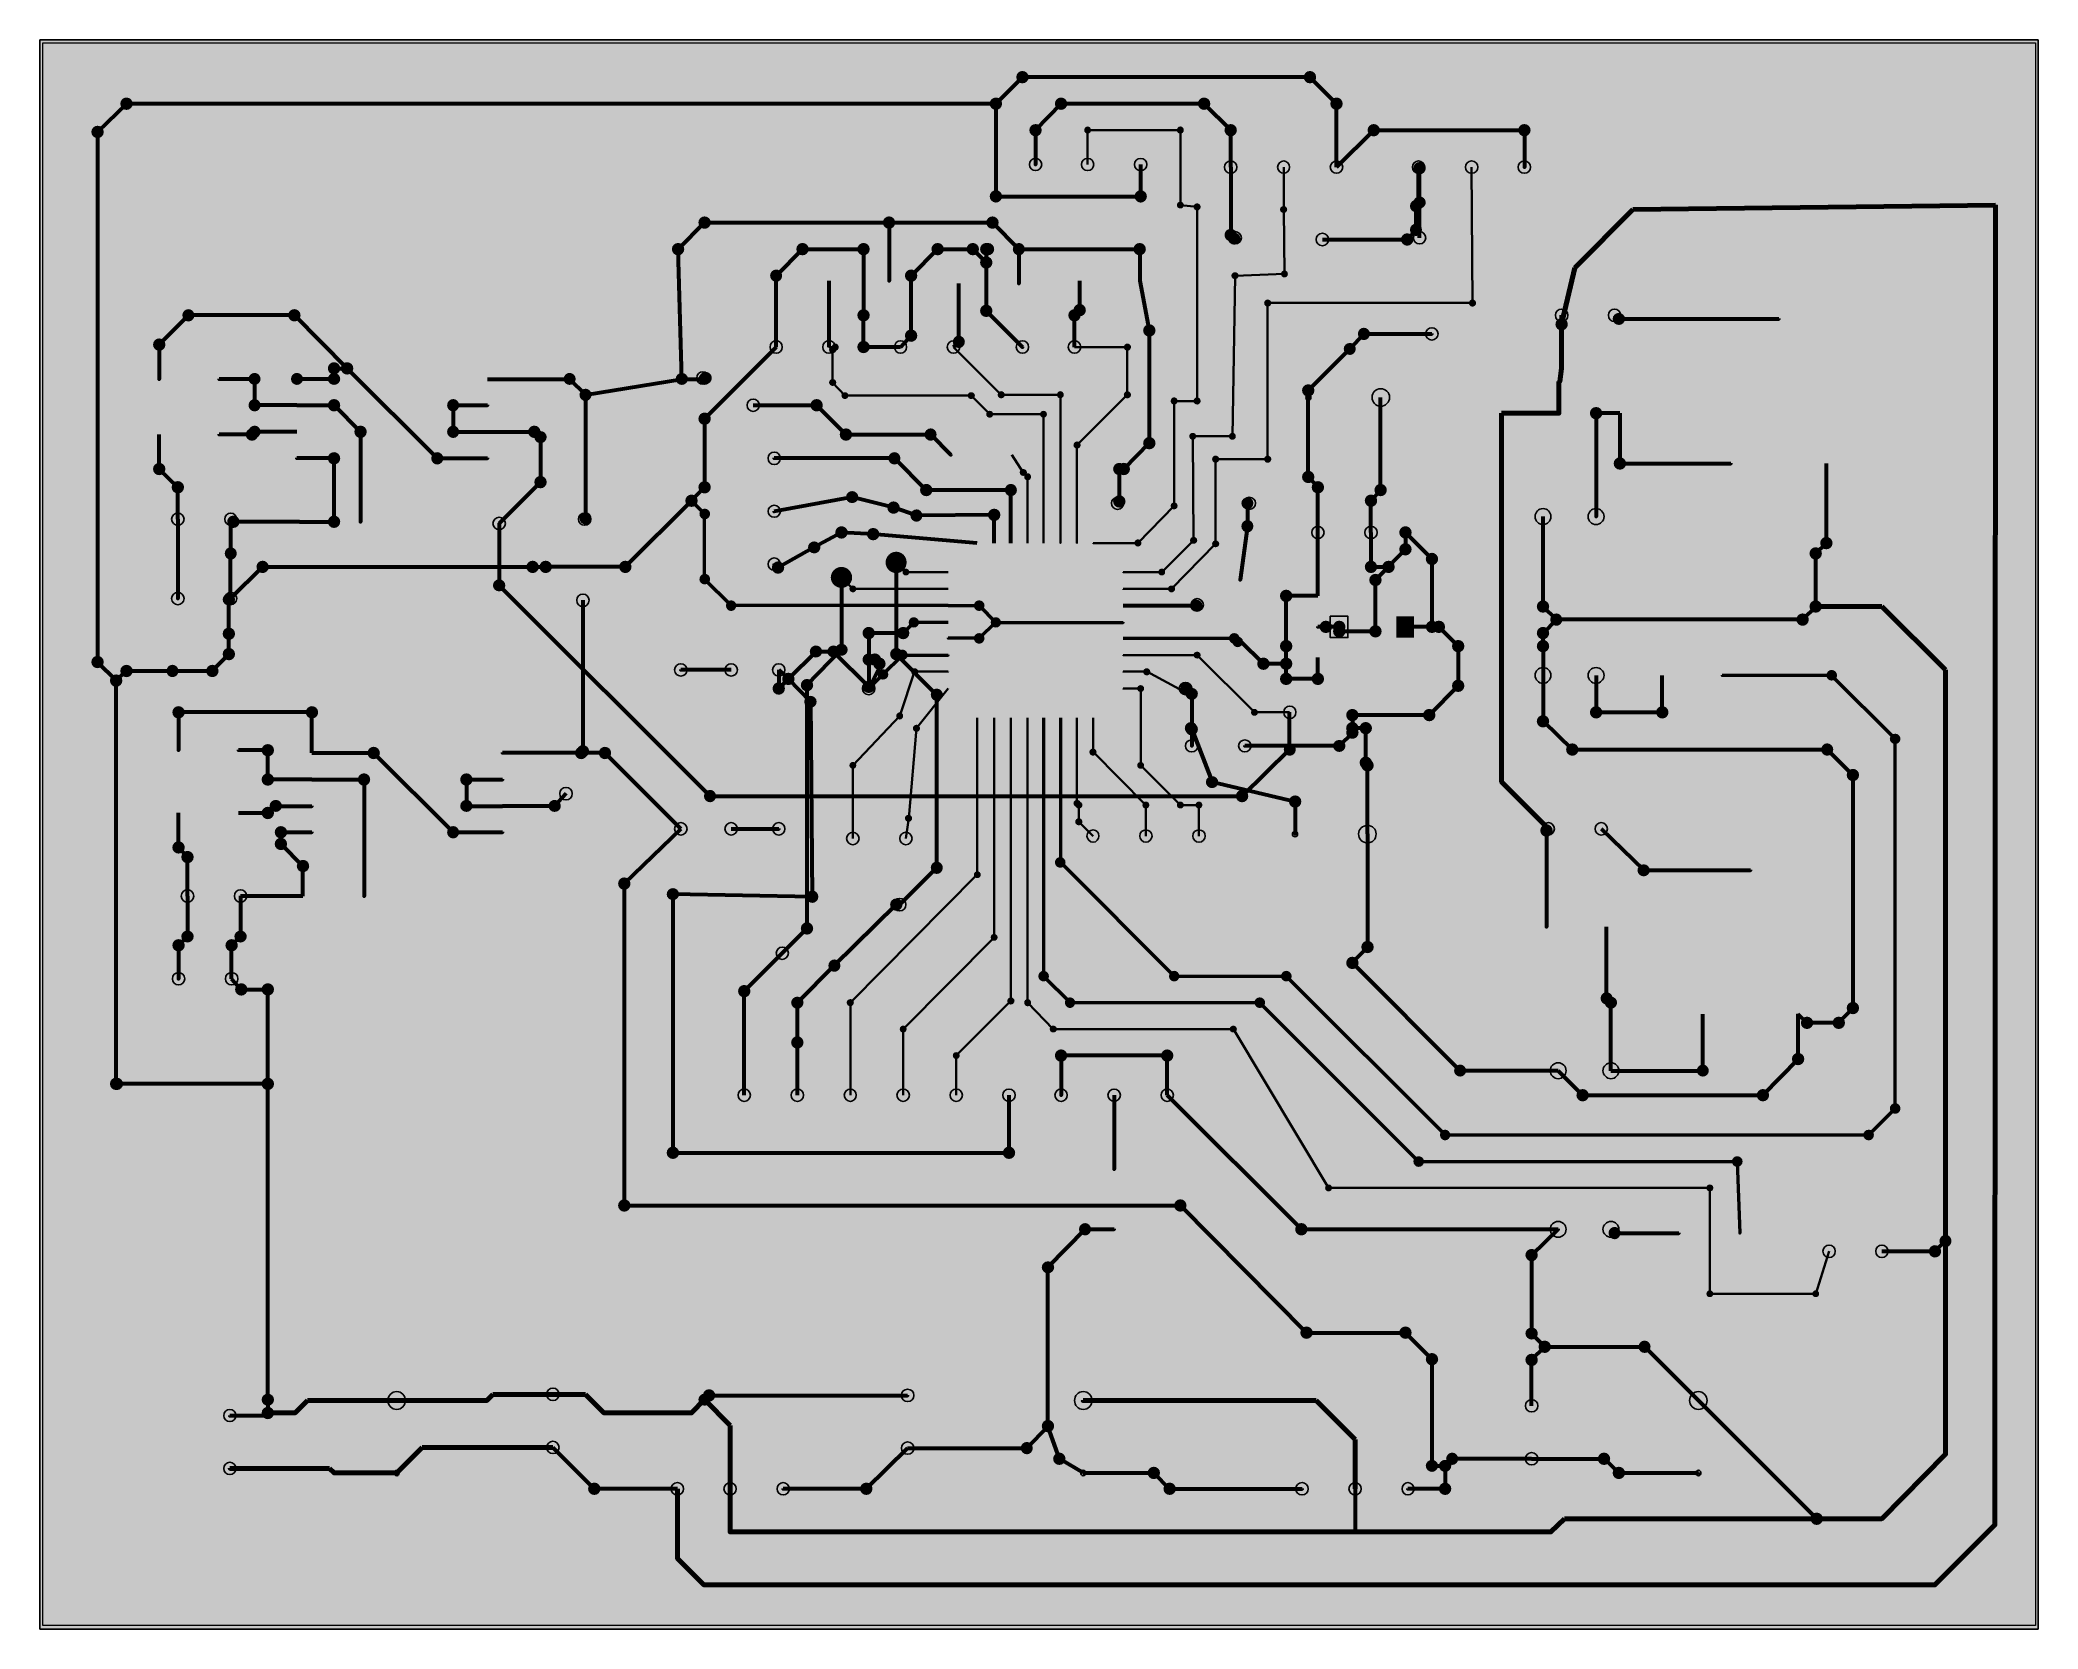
# Model space of a CAD drawing. Header units: millimetres. Extents: x -0.1 to 94.7, y 0.9 to 76.3.
import ezdxf

# ---------------------------------------------------------------- set-up
doc = ezdxf.new("R2010")
doc.units = ezdxf.units.MM
doc.header["$MEASUREMENT"] = 0
doc.layers.get('0').update_dxf_attribs({"linetype": 'CONTINUOUS'})

msp = doc.modelspace()

# ---------------------------------------------------------------- hatches: boundary and pattern name
for color, points in [(7, [(-0.131, 76.331), (-0.131, 0.867), (94.726, 0.867), (94.726, 76.331)]), (18, [(46.136, 71.421), (46.136, 69.408), (48.149, 69.408), (48.149, 71.421)]), (18, [(48.607, 71.421), (48.607, 69.408), (50.62, 69.408), (50.62, 71.421)]), (18, [(51.111, 71.421), (51.111, 69.408), (53.124, 69.408), (53.124, 71.421)]), (18, [(55.382, 71.29), (55.382, 69.277), (57.395, 69.277), (57.395, 71.29)]), (18, [(57.903, 71.29), (57.903, 69.277), (59.916, 69.277), (59.916, 71.29)]), (18, [(60.423, 71.29), (60.423, 69.277), (62.436, 69.277), (62.436, 71.29)]), (18, [(64.318, 71.29), (64.318, 69.277), (66.331, 69.277), (66.331, 71.29)]), (18, [(66.822, 71.29), (66.822, 69.277), (68.835, 69.277), (68.835, 71.29)]), (18, [(69.343, 71.29), (69.343, 69.277), (71.356, 69.277), (71.356, 71.29)]), (18, [(78.982, 66.511), (78.982, 59.654), (85.856, 59.654), (85.856, 66.511)]), (18, [(36.791, 65.759), (36.791, 64.007), (37.871, 64.007), (37.871, 65.759)]), (18, [(39.638, 65.759), (39.638, 64.007), (40.719, 64.007), (40.719, 65.759)]), (18, [(42.944, 65.644), (42.944, 63.876), (44.041, 63.876), (44.041, 65.644)]), (18, [(45.792, 65.644), (45.792, 63.876), (46.889, 63.876), (46.889, 65.644)]), (18, [(48.689, 65.759), (48.689, 64.007), (49.769, 64.007), (49.769, 65.759)]), (18, [(51.536, 65.759), (51.536, 64.007), (52.633, 64.007), (52.633, 65.759)]), (18, [(71.094, 64.253), (71.094, 62.24), (73.107, 62.24), (73.107, 64.253)]), (18, [(73.614, 64.253), (73.614, 62.24), (75.627, 62.24), (75.627, 64.253)]), (18, [(33.812, 62.747), (33.812, 60.734), (35.825, 60.734), (35.825, 62.747)]), (18, [(36.332, 62.747), (36.332, 60.734), (38.345, 60.734), (38.345, 62.747)]), (18, [(39.72, 62.747), (39.72, 60.734), (41.733, 60.734), (41.733, 62.747)]), (18, [(42.241, 62.747), (42.241, 60.734), (44.254, 60.734), (44.254, 62.747)]), (18, [(45.497, 62.747), (45.497, 60.734), (47.51, 60.734), (47.51, 62.747)]), (18, [(47.969, 62.747), (47.969, 60.734), (49.982, 60.734), (49.982, 62.747)]), (18, [(4.992, 61.111), (4.992, 59.359), (6.072, 59.359), (6.072, 61.111)]), (18, [(7.839, 61.111), (7.839, 59.359), (8.919, 59.359), (8.919, 61.111)]), (18, [(11.063, 60.521), (11.063, 59.949), (13.076, 59.949), (13.076, 60.521)]), (18, [(20.114, 60.521), (20.114, 59.949), (22.127, 59.949), (22.127, 60.521)]), (18, [(59.458, 59.981), (59.458, 58.721), (60.718, 58.721), (60.718, 59.981)]), (18, [(11.063, 59.278), (11.063, 58.688), (13.076, 58.688), (13.076, 59.278)]), (18, [(20.114, 59.278), (20.114, 58.688), (22.127, 58.688), (22.127, 59.278)]), (18, [(71.438, 59.474), (71.438, 57.723), (72.534, 57.723), (72.534, 59.474)]), (18, [(74.334, 59.474), (74.334, 57.723), (75.414, 57.723), (75.414, 59.474)]), (18, [(4.992, 58.476), (4.992, 56.708), (6.072, 56.708), (6.072, 58.476)]), (18, [(7.839, 58.476), (7.839, 56.708), (8.919, 56.708), (8.919, 58.476)]), (18, [(11.063, 58.017), (11.063, 57.428), (13.076, 57.428), (13.076, 58.017)]), (18, [(20.114, 58.017), (20.114, 57.428), (22.127, 57.428), (22.127, 58.017)]), (18, [(33.73, 57.477), (33.73, 55.464), (35.743, 55.464), (35.743, 57.477)]), (18, [(42.568, 57.51), (42.568, 55.759), (43.664, 55.759), (43.664, 57.51)]), (18, [(45.465, 57.51), (45.465, 55.759), (46.545, 55.759), (46.545, 57.51)]), (18, [(79.391, 57.477), (79.391, 54.957), (80.913, 54.957), (80.913, 57.477)]), (18, [(83.925, 57.477), (83.925, 54.957), (85.43, 54.957), (85.43, 57.477)]), (18, [(11.063, 56.757), (11.063, 56.168), (13.076, 56.168), (13.076, 56.757)]), (18, [(20.114, 56.757), (20.114, 56.168), (22.127, 56.168), (22.127, 56.757)]), (18, [(11.653, 54.335), (11.653, 52.568), (12.733, 52.568), (12.733, 54.335)]), (18, [(14.533, 54.335), (14.533, 52.568), (15.63, 52.568), (15.63, 54.335)]), (18, [(33.73, 54.957), (33.73, 52.944), (35.743, 52.944), (35.743, 54.957)]), (18, [(44.123, 53.157), (44.123, 51.733), (44.63, 51.733), (44.63, 53.157)]), (18, [(44.908, 53.157), (44.908, 51.733), (45.416, 51.733), (45.416, 53.157)]), (18, [(45.71, 53.157), (45.71, 51.733), (46.218, 51.733), (46.218, 53.157)]), (18, [(46.512, 53.157), (46.512, 51.733), (47.003, 51.733), (47.003, 53.157)]), (18, [(47.265, 53.157), (47.265, 51.733), (47.772, 51.733), (47.772, 53.157)]), (18, [(48.051, 53.157), (48.051, 51.733), (48.558, 51.733), (48.558, 53.157)]), (18, [(48.852, 53.157), (48.852, 51.733), (49.36, 51.733), (49.36, 53.157)]), (18, [(49.605, 53.157), (49.605, 51.733), (50.113, 51.733), (50.113, 53.157)]), (18, [(33.73, 52.437), (33.73, 50.424), (35.743, 50.424), (35.743, 52.437)]), (18, [(42.273, 51.307), (42.273, 50.8), (43.697, 50.8), (43.697, 51.307)]), (18, [(50.571, 51.307), (50.571, 50.8), (51.995, 50.8), (51.995, 51.307)]), (18, [(55.972, 51.226), (55.972, 50.145), (57.739, 50.145), (57.739, 51.226)]), (18, [(5.401, 50.8), (5.401, 48.803), (7.414, 48.803), (7.414, 50.8)]), (18, [(7.921, 50.8), (7.921, 48.803), (9.934, 48.803), (9.934, 50.8)]), (18, [(42.273, 50.522), (42.273, 50.014), (43.697, 50.014), (43.697, 50.522)]), (18, [(50.571, 50.522), (50.571, 50.014), (51.995, 50.014), (51.995, 50.522)]), (18, [(59.785, 50.424), (59.785, 49.425), (61.291, 49.425), (61.291, 50.424)]), (18, [(42.273, 49.72), (42.273, 49.212), (43.697, 49.212), (43.697, 49.72)]), (18, [(50.571, 49.72), (50.571, 49.212), (51.995, 49.212), (51.995, 49.72)]), (18, [(62.011, 49.474), (62.011, 47.461), (64.531, 47.461), (64.531, 49.474)]), (18, [(42.273, 48.918), (42.273, 48.427), (43.697, 48.427), (43.697, 48.918)]), (18, [(50.571, 48.918), (50.571, 48.427), (51.995, 48.427), (51.995, 48.918)]), (18, [(59.785, 48.967), (59.785, 47.952), (61.291, 47.952), (61.291, 48.967)]), (18, [(64.269, 48.967), (64.269, 47.952), (65.104, 47.952), (65.104, 48.967)]), (18, [(42.273, 48.165), (42.273, 47.658), (43.697, 47.658), (43.697, 48.165)]), (18, [(50.571, 48.165), (50.571, 47.658), (51.995, 47.658), (51.995, 48.165)]), (18, [(55.972, 48.329), (55.972, 47.249), (57.739, 47.249), (57.739, 48.329)]), (18, [(59.785, 47.494), (59.785, 46.496), (61.291, 46.496), (61.291, 47.494)]), (18, [(42.273, 47.38), (42.273, 46.872), (43.697, 46.872), (43.697, 47.38)]), (18, [(42.273, 46.578), (42.273, 46.07), (43.697, 46.07), (43.697, 46.578)]), (18, [(50.571, 47.38), (50.571, 46.872), (51.995, 46.872), (51.995, 47.38)]), (18, [(50.571, 46.578), (50.571, 46.07), (51.995, 46.07), (51.995, 46.578)]), (18, [(73.107, 46.79), (73.107, 45.53), (74.367, 45.53), (74.367, 46.79)]), (18, [(76.331, 47.036), (76.331, 45.285), (77.427, 45.285), (77.427, 47.036)]), (18, [(79.195, 47.036), (79.195, 45.285), (80.275, 45.285), (80.275, 47.036)]), (18, [(42.273, 45.776), (42.273, 45.285), (43.697, 45.285), (43.697, 45.776)]), (18, [(50.571, 45.776), (50.571, 45.285), (51.995, 45.285), (51.995, 45.776)]), (18, [(44.123, 44.859), (44.123, 43.435), (44.63, 43.435), (44.63, 44.859)]), (18, [(44.908, 44.859), (44.908, 43.435), (45.416, 43.435), (45.416, 44.859)]), (18, [(45.71, 44.859), (45.71, 43.435), (46.218, 43.435), (46.218, 44.859)]), (18, [(46.512, 44.859), (46.512, 43.435), (47.003, 43.435), (47.003, 44.859)]), (18, [(47.265, 44.859), (47.265, 43.435), (47.772, 43.435), (47.772, 44.859)]), (18, [(48.051, 44.859), (48.051, 43.435), (48.558, 43.435), (48.558, 44.859)]), (18, [(48.852, 44.859), (48.852, 43.435), (49.36, 43.435), (49.36, 44.859)]), (18, [(49.605, 44.859), (49.605, 43.435), (50.113, 43.435), (50.113, 44.859)]), (18, [(5.908, 43.468), (5.908, 41.717), (7.005, 41.717), (7.005, 43.468)]), (18, [(8.756, 43.468), (8.756, 41.717), (9.852, 41.717), (9.852, 43.468)]), (18, [(11.784, 42.764), (11.784, 42.175), (13.78, 42.175), (13.78, 42.764)]), (18, [(20.818, 42.764), (20.818, 42.175), (22.831, 42.175), (22.831, 42.764)]), (18, [(11.784, 41.504), (11.784, 40.915), (13.78, 40.915), (13.78, 41.504)]), (18, [(20.818, 41.504), (20.818, 40.915), (22.831, 40.915), (22.831, 41.504)]), (18, [(5.908, 40.506), (5.908, 38.738), (7.005, 38.738), (7.005, 40.506)]), (18, [(8.756, 40.506), (8.756, 38.738), (9.852, 38.738), (9.852, 40.506)]), (18, [(11.784, 40.244), (11.784, 39.671), (13.78, 39.671), (13.78, 40.244)]), (18, [(20.818, 40.244), (20.818, 39.671), (22.831, 39.671), (22.831, 40.244)]), (18, [(70.472, 39.868), (70.472, 37.855), (72.485, 37.855), (72.485, 39.868)]), (18, [(72.992, 39.868), (72.992, 37.855), (75.005, 37.855), (75.005, 39.868)]), (18, [(77.64, 40.326), (77.64, 33.468), (84.514, 33.468), (84.514, 40.326)]), (18, [(11.784, 39), (11.784, 38.411), (13.78, 38.411), (13.78, 39)]), (18, [(20.818, 39), (20.818, 38.411), (22.831, 38.411), (22.831, 39)]), (18, [(37.462, 39.409), (37.462, 37.396), (39.475, 37.396), (39.475, 39.409)]), (18, [(39.966, 39.409), (39.966, 37.396), (41.979, 37.396), (41.979, 39.409)]), (18, [(48.852, 39.54), (48.852, 37.527), (50.865, 37.527), (50.865, 39.54)]), (18, [(51.373, 39.54), (51.373, 37.527), (53.386, 37.527), (53.386, 39.54)]), (18, [(53.877, 39.54), (53.877, 37.527), (55.89, 37.527), (55.89, 39.54)]), (18, [(58.819, 39.246), (58.819, 37.985), (60.08, 37.985), (60.08, 39.246)]), (18, [(11.816, 36.562), (11.816, 34.81), (12.913, 34.81), (12.913, 36.562)]), (18, [(14.713, 36.562), (14.713, 34.81), (15.793, 34.81), (15.793, 36.562)]), (18, [(70.848, 35.089), (70.848, 33.337), (71.945, 33.337), (71.945, 35.089)]), (18, [(73.696, 35.089), (73.696, 33.337), (74.793, 33.337), (74.793, 35.089)]), (18, [(5.45, 32.748), (5.45, 30.735), (7.463, 30.735), (7.463, 32.748)]), (18, [(7.97, 32.748), (7.97, 30.735), (9.967, 30.735), (9.967, 32.748)]), (18, [(78.049, 31.324), (78.049, 28.804), (79.571, 28.804), (79.571, 31.324)]), (18, [(82.583, 31.324), (82.583, 28.804), (84.088, 28.804), (84.088, 31.324)]), (18, [(32.306, 27.217), (32.306, 25.204), (34.319, 25.204), (34.319, 27.217)]), (18, [(34.827, 27.217), (34.827, 25.204), (36.823, 25.204), (36.823, 27.217)]), (18, [(37.331, 27.217), (37.331, 25.204), (39.344, 25.204), (39.344, 27.217)]), (18, [(39.851, 27.217), (39.851, 25.204), (41.864, 25.204), (41.864, 27.217)]), (18, [(42.355, 27.217), (42.355, 25.204), (44.368, 25.204), (44.368, 27.217)]), (18, [(44.876, 27.217), (44.876, 25.204), (46.889, 25.204), (46.889, 27.217)]), (18, [(47.347, 27.217), (47.347, 25.204), (49.36, 25.204), (49.36, 27.217)]), (18, [(49.867, 27.217), (49.867, 25.204), (51.864, 25.204), (51.864, 27.217)]), (18, [(52.371, 27.217), (52.371, 25.204), (54.384, 25.204), (54.384, 27.217)]), (18, [(49.982, 23.24), (49.982, 22.143), (51.749, 22.143), (51.749, 23.24)]), (18, [(49.982, 20.392), (49.982, 19.295), (51.749, 19.295), (51.749, 20.392)]), (18, [(73.827, 20.474), (73.827, 19.214), (75.087, 19.214), (75.087, 20.474)]), (18, [(77.133, 20.556), (77.133, 18.805), (78.229, 18.805), (78.229, 20.556)]), (18, [(80.03, 20.556), (80.03, 18.805), (81.11, 18.805), (81.11, 20.556)]), (18, [(83.794, 19.803), (83.794, 17.79), (85.807, 17.79), (85.807, 19.803)]), (18, [(86.314, 19.803), (86.314, 17.79), (88.327, 17.79), (88.327, 19.803)]), (18, [(7.872, 12.013), (7.872, 10), (9.885, 10), (9.885, 12.013)]), (18, [(7.872, 9.492), (7.872, 7.479), (9.885, 7.479), (9.885, 9.492)]), (18, [(16.17, 8.903), (16.17, 7.659), (17.43, 7.659), (17.43, 8.903)]), (18, [(48.771, 8.903), (48.771, 7.659), (50.031, 7.659), (50.031, 8.903)]), (18, [(77.968, 8.903), (77.968, 7.659), (79.228, 7.659), (79.228, 8.903)]), (18, [(29.115, 8.527), (29.115, 6.53), (31.128, 6.53), (31.128, 8.527)]), (18, [(31.635, 8.527), (31.635, 6.53), (33.648, 6.53), (33.648, 8.527)]), (18, [(34.156, 8.527), (34.156, 6.53), (36.152, 6.53), (36.152, 8.527)]), (18, [(58.787, 8.527), (58.787, 6.53), (60.8, 6.53), (60.8, 8.527)]), (18, [(61.291, 8.527), (61.291, 6.53), (63.304, 6.53), (63.304, 8.527)]), (18, [(63.811, 8.527), (63.811, 6.53), (65.824, 6.53), (65.824, 8.527)])]:
    msp.add_hatch(color=color).paths.add_polyline_path(points)
h = msp.add_hatch(color=18)
edge = h.paths.add_edge_path()
edge.add_spline(control_points=[(46.807, 74.563), (46.807, 74.4), (46.676, 74.269), (46.512, 74.269), (46.512, 74.269), (46.348, 74.269), (46.218, 74.4), (46.218, 74.563), (46.218, 74.563), (46.218, 74.727), (46.348, 74.858), (46.512, 74.858), (46.512, 74.858), (46.676, 74.858), (46.807, 74.727), (46.807, 74.563)], knot_values=[0, 0, 0, 0, 0.0625, 0.0625, 0.0625, 0.0625, 0.125, 0.125, 0.125, 0.125, 0.1875, 0.1875, 0.1875, 0.1875, 1, 1, 1, 1], degree=3, periodic=0)
h = msp.add_hatch(color=18)
edge = h.paths.add_edge_path()
edge.add_spline(control_points=[(60.456, 74.563), (60.456, 74.4), (60.325, 74.269), (60.161, 74.269), (60.161, 74.269), (59.998, 74.269), (59.867, 74.4), (59.867, 74.563), (59.867, 74.563), (59.867, 74.727), (59.998, 74.858), (60.161, 74.858), (60.161, 74.858), (60.325, 74.858), (60.456, 74.727), (60.456, 74.563)], knot_values=[0, 0, 0, 0, 0.0625, 0.0625, 0.0625, 0.0625, 0.125, 0.125, 0.125, 0.125, 0.1875, 0.1875, 0.1875, 0.1875, 1, 1, 1, 1], degree=3, periodic=0)
h = msp.add_hatch(color=18)
edge = h.paths.add_edge_path()
edge.add_spline(control_points=[(4.272, 73.303), (4.272, 73.14), (4.141, 73.009), (3.977, 73.009), (3.977, 73.009), (3.813, 73.009), (3.682, 73.14), (3.682, 73.303), (3.682, 73.303), (3.682, 73.467), (3.813, 73.598), (3.977, 73.598), (3.977, 73.598), (4.141, 73.598), (4.272, 73.467), (4.272, 73.303)], knot_values=[0, 0, 0, 0, 0.0625, 0.0625, 0.0625, 0.0625, 0.125, 0.125, 0.125, 0.125, 0.1875, 0.1875, 0.1875, 0.1875, 1, 1, 1, 1], degree=3, periodic=0)
h = msp.add_hatch(color=18)
edge = h.paths.add_edge_path()
edge.add_spline(control_points=[(45.547, 73.303), (45.547, 73.14), (45.416, 73.009), (45.252, 73.009), (45.252, 73.009), (45.088, 73.009), (44.957, 73.14), (44.957, 73.303), (44.957, 73.303), (44.957, 73.467), (45.088, 73.598), (45.252, 73.598), (45.252, 73.598), (45.416, 73.598), (45.547, 73.467), (45.547, 73.303)], knot_values=[0, 0, 0, 0, 0.0625, 0.0625, 0.0625, 0.0625, 0.125, 0.125, 0.125, 0.125, 0.1875, 0.1875, 0.1875, 0.1875, 1, 1, 1, 1], degree=3, periodic=0)
h = msp.add_hatch(color=18)
edge = h.paths.add_edge_path()
edge.add_spline(control_points=[(48.64, 73.303), (48.64, 73.14), (48.509, 73.009), (48.345, 73.009), (48.345, 73.009), (48.181, 73.009), (48.051, 73.14), (48.051, 73.303), (48.051, 73.303), (48.051, 73.467), (48.181, 73.598), (48.345, 73.598), (48.345, 73.598), (48.509, 73.598), (48.64, 73.467), (48.64, 73.303)], knot_values=[0, 0, 0, 0, 0.0625, 0.0625, 0.0625, 0.0625, 0.125, 0.125, 0.125, 0.125, 0.1875, 0.1875, 0.1875, 0.1875, 1, 1, 1, 1], degree=3, periodic=0)
h = msp.add_hatch(color=18)
edge = h.paths.add_edge_path()
edge.add_spline(control_points=[(55.432, 73.303), (55.432, 73.14), (55.301, 73.009), (55.137, 73.009), (55.137, 73.009), (54.973, 73.009), (54.842, 73.14), (54.842, 73.303), (54.842, 73.303), (54.842, 73.467), (54.973, 73.598), (55.137, 73.598), (55.137, 73.598), (55.301, 73.598), (55.432, 73.467), (55.432, 73.303)], knot_values=[0, 0, 0, 0, 0.0625, 0.0625, 0.0625, 0.0625, 0.125, 0.125, 0.125, 0.125, 0.1875, 0.1875, 0.1875, 0.1875, 1, 1, 1, 1], degree=3, periodic=0)
h = msp.add_hatch(color=18)
edge = h.paths.add_edge_path()
edge.add_spline(control_points=[(61.716, 73.303), (61.716, 73.14), (61.585, 73.009), (61.422, 73.009), (61.422, 73.009), (61.258, 73.009), (61.127, 73.14), (61.127, 73.303), (61.127, 73.303), (61.127, 73.467), (61.258, 73.598), (61.422, 73.598), (61.422, 73.598), (61.585, 73.598), (61.716, 73.467), (61.716, 73.303)], knot_values=[0, 0, 0, 0, 0.0625, 0.0625, 0.0625, 0.0625, 0.125, 0.125, 0.125, 0.125, 0.1875, 0.1875, 0.1875, 0.1875, 1, 1, 1, 1], degree=3, periodic=0)
h = msp.add_hatch(color=18)
edge = h.paths.add_edge_path()
edge.add_spline(control_points=[(2.897, 71.961), (2.897, 71.798), (2.766, 71.667), (2.602, 71.667), (2.602, 71.667), (2.439, 71.667), (2.308, 71.798), (2.308, 71.961), (2.308, 71.961), (2.308, 72.125), (2.439, 72.256), (2.602, 72.256), (2.602, 72.256), (2.766, 72.256), (2.897, 72.125), (2.897, 71.961)], knot_values=[0, 0, 0, 0, 0.0625, 0.0625, 0.0625, 0.0625, 0.125, 0.125, 0.125, 0.125, 0.1875, 0.1875, 0.1875, 0.1875, 1, 1, 1, 1], degree=3, periodic=0)
h = msp.add_hatch(color=18)
edge = h.paths.add_edge_path()
edge.add_spline(control_points=[(47.429, 72.043), (47.429, 71.896), (47.298, 71.748), (47.134, 71.748), (47.134, 71.748), (46.97, 71.748), (46.839, 71.896), (46.839, 72.043), (46.839, 72.043), (46.839, 72.207), (46.97, 72.338), (47.134, 72.338), (47.134, 72.338), (47.298, 72.338), (47.429, 72.207), (47.429, 72.043)], knot_values=[0, 0, 0, 0, 0.0625, 0.0625, 0.0625, 0.0625, 0.125, 0.125, 0.125, 0.125, 0.1875, 0.1875, 0.1875, 0.1875, 1, 1, 1, 1], degree=3, periodic=0)
h = msp.add_hatch(color=18)
edge = h.paths.add_edge_path()
edge.add_spline(control_points=[(49.769, 72.043), (49.769, 71.961), (49.703, 71.879), (49.605, 71.879), (49.605, 71.879), (49.523, 71.879), (49.442, 71.961), (49.442, 72.043), (49.442, 72.043), (49.442, 72.141), (49.523, 72.223), (49.605, 72.223), (49.605, 72.223), (49.703, 72.223), (49.769, 72.141), (49.769, 72.043)], knot_values=[0, 0, 0, 0, 0.0625, 0.0625, 0.0625, 0.0625, 0.125, 0.125, 0.125, 0.125, 0.1875, 0.1875, 0.1875, 0.1875, 1, 1, 1, 1], degree=3, periodic=0)
h = msp.add_hatch(color=18)
edge = h.paths.add_edge_path()
edge.add_spline(control_points=[(54.171, 72.043), (54.171, 71.961), (54.106, 71.879), (54.008, 71.879), (54.008, 71.879), (53.91, 71.879), (53.844, 71.961), (53.844, 72.043), (53.844, 72.043), (53.844, 72.141), (53.91, 72.223), (54.008, 72.223), (54.008, 72.223), (54.106, 72.223), (54.171, 72.141), (54.171, 72.043)], knot_values=[0, 0, 0, 0, 0.0625, 0.0625, 0.0625, 0.0625, 0.125, 0.125, 0.125, 0.125, 0.1875, 0.1875, 0.1875, 0.1875, 1, 1, 1, 1], degree=3, periodic=0)
h = msp.add_hatch(color=18)
edge = h.paths.add_edge_path()
edge.add_spline(control_points=[(56.692, 72.043), (56.692, 71.896), (56.561, 71.748), (56.397, 71.748), (56.397, 71.748), (56.234, 71.748), (56.103, 71.896), (56.103, 72.043), (56.103, 72.043), (56.103, 72.207), (56.234, 72.338), (56.397, 72.338), (56.397, 72.338), (56.561, 72.338), (56.692, 72.207), (56.692, 72.043)], knot_values=[0, 0, 0, 0, 0.0625, 0.0625, 0.0625, 0.0625, 0.125, 0.125, 0.125, 0.125, 0.1875, 0.1875, 0.1875, 0.1875, 1, 1, 1, 1], degree=3, periodic=0)
h = msp.add_hatch(color=18)
edge = h.paths.add_edge_path()
edge.add_spline(control_points=[(63.484, 72.043), (63.484, 71.896), (63.353, 71.748), (63.189, 71.748), (63.189, 71.748), (63.025, 71.748), (62.894, 71.896), (62.894, 72.043), (62.894, 72.043), (62.894, 72.207), (63.025, 72.338), (63.189, 72.338), (63.189, 72.338), (63.353, 72.338), (63.484, 72.207), (63.484, 72.043)], knot_values=[0, 0, 0, 0, 0.0625, 0.0625, 0.0625, 0.0625, 0.125, 0.125, 0.125, 0.125, 0.1875, 0.1875, 0.1875, 0.1875, 1, 1, 1, 1], degree=3, periodic=0)
h = msp.add_hatch(color=18)
edge = h.paths.add_edge_path()
edge.add_spline(control_points=[(70.636, 72.043), (70.636, 71.896), (70.505, 71.748), (70.341, 71.748), (70.341, 71.748), (70.177, 71.748), (70.046, 71.896), (70.046, 72.043), (70.046, 72.043), (70.046, 72.207), (70.177, 72.338), (70.341, 72.338), (70.341, 72.338), (70.505, 72.338), (70.636, 72.207), (70.636, 72.043)], knot_values=[0, 0, 0, 0, 0.0625, 0.0625, 0.0625, 0.0625, 0.125, 0.125, 0.125, 0.125, 0.1875, 0.1875, 0.1875, 0.1875, 1, 1, 1, 1], degree=3, periodic=0)
h = msp.add_hatch(color=18)
edge = h.paths.add_edge_path()
edge.add_spline(control_points=[(65.66, 70.243), (65.66, 70.079), (65.529, 69.948), (65.366, 69.948), (65.366, 69.948), (65.202, 69.948), (65.071, 70.079), (65.071, 70.243), (65.071, 70.243), (65.071, 70.406), (65.202, 70.537), (65.366, 70.537), (65.366, 70.537), (65.529, 70.537), (65.66, 70.406), (65.66, 70.243)], knot_values=[0, 0, 0, 0, 0.0625, 0.0625, 0.0625, 0.0625, 0.125, 0.125, 0.125, 0.125, 0.1875, 0.1875, 0.1875, 0.1875, 1, 1, 1, 1], degree=3, periodic=0)
h = msp.add_hatch(color=18)
edge = h.paths.add_edge_path()
edge.add_spline(control_points=[(45.547, 68.901), (45.547, 68.753), (45.416, 68.606), (45.252, 68.606), (45.252, 68.606), (45.088, 68.606), (44.957, 68.753), (44.957, 68.901), (44.957, 68.901), (44.957, 69.064), (45.088, 69.195), (45.252, 69.195), (45.252, 69.195), (45.416, 69.195), (45.547, 69.064), (45.547, 68.901)], knot_values=[0, 0, 0, 0, 0.0625, 0.0625, 0.0625, 0.0625, 0.125, 0.125, 0.125, 0.125, 0.1875, 0.1875, 0.1875, 0.1875, 1, 1, 1, 1], degree=3, periodic=0)
h = msp.add_hatch(color=18)
edge = h.paths.add_edge_path()
edge.add_spline(control_points=[(52.42, 68.901), (52.42, 68.753), (52.289, 68.606), (52.126, 68.606), (52.126, 68.606), (51.962, 68.606), (51.831, 68.753), (51.831, 68.901), (51.831, 68.901), (51.831, 69.064), (51.962, 69.195), (52.126, 69.195), (52.126, 69.195), (52.289, 69.195), (52.42, 69.064), (52.42, 68.901)], knot_values=[0, 0, 0, 0, 0.0625, 0.0625, 0.0625, 0.0625, 0.125, 0.125, 0.125, 0.125, 0.1875, 0.1875, 0.1875, 0.1875, 1, 1, 1, 1], degree=3, periodic=0)
h = msp.add_hatch(color=18)
edge = h.paths.add_edge_path()
edge.add_spline(control_points=[(54.171, 68.492), (54.171, 68.393), (54.106, 68.328), (54.008, 68.328), (54.008, 68.328), (53.91, 68.328), (53.844, 68.393), (53.844, 68.492), (53.844, 68.492), (53.844, 68.573), (53.91, 68.655), (54.008, 68.655), (54.008, 68.655), (54.106, 68.655), (54.171, 68.573), (54.171, 68.492)], knot_values=[0, 0, 0, 0, 0.0625, 0.0625, 0.0625, 0.0625, 0.125, 0.125, 0.125, 0.125, 0.1875, 0.1875, 0.1875, 0.1875, 1, 1, 1, 1], degree=3, periodic=0)
h = msp.add_hatch(color=18)
edge = h.paths.add_edge_path()
edge.add_spline(control_points=[(54.973, 68.41), (54.973, 68.312), (54.891, 68.23), (54.81, 68.23), (54.81, 68.23), (54.711, 68.23), (54.63, 68.312), (54.63, 68.41), (54.63, 68.41), (54.63, 68.492), (54.711, 68.573), (54.81, 68.573), (54.81, 68.573), (54.891, 68.573), (54.973, 68.492), (54.973, 68.41)], knot_values=[0, 0, 0, 0, 0.0625, 0.0625, 0.0625, 0.0625, 0.125, 0.125, 0.125, 0.125, 0.1875, 0.1875, 0.1875, 0.1875, 1, 1, 1, 1], degree=3, periodic=0)
h = msp.add_hatch(color=18)
edge = h.paths.add_edge_path()
edge.add_spline(control_points=[(59.081, 68.279), (59.081, 68.181), (58.999, 68.115), (58.918, 68.115), (58.918, 68.115), (58.819, 68.115), (58.737, 68.181), (58.737, 68.279), (58.737, 68.279), (58.737, 68.377), (58.819, 68.443), (58.918, 68.443), (58.918, 68.443), (58.999, 68.443), (59.081, 68.377), (59.081, 68.279)], knot_values=[0, 0, 0, 0, 0.0625, 0.0625, 0.0625, 0.0625, 0.125, 0.125, 0.125, 0.125, 0.1875, 0.1875, 0.1875, 0.1875, 1, 1, 1, 1], degree=3, periodic=0)
h = msp.add_hatch(color=18)
edge = h.paths.add_edge_path()
edge.add_spline(control_points=[(65.48, 68.443), (65.48, 68.279), (65.349, 68.148), (65.202, 68.148), (65.202, 68.148), (65.038, 68.148), (64.907, 68.279), (64.907, 68.443), (64.907, 68.443), (64.907, 68.606), (65.038, 68.737), (65.202, 68.737), (65.202, 68.737), (65.349, 68.737), (65.48, 68.606), (65.48, 68.443)], knot_values=[0, 0, 0, 0, 0.0625, 0.0625, 0.0625, 0.0625, 0.125, 0.125, 0.125, 0.125, 0.1875, 0.1875, 0.1875, 0.1875, 1, 1, 1, 1], degree=3, periodic=0)
h = msp.add_hatch(color=18)
edge = h.paths.add_edge_path()
edge.add_spline(control_points=[(65.66, 68.606), (65.66, 68.459), (65.529, 68.328), (65.366, 68.328), (65.366, 68.328), (65.202, 68.328), (65.071, 68.459), (65.071, 68.606), (65.071, 68.606), (65.071, 68.77), (65.202, 68.901), (65.366, 68.901), (65.366, 68.901), (65.529, 68.901), (65.66, 68.77), (65.66, 68.606)], knot_values=[0, 0, 0, 0, 0.0625, 0.0625, 0.0625, 0.0625, 0.125, 0.125, 0.125, 0.125, 0.1875, 0.1875, 0.1875, 0.1875, 1, 1, 1, 1], degree=3, periodic=0)
h = msp.add_hatch(color=18)
edge = h.paths.add_edge_path()
edge.add_spline(control_points=[(76.135, 68.279), (76.135, 67.935), (75.84, 67.657), (75.496, 67.657), (75.496, 67.657), (75.153, 67.657), (74.874, 67.935), (74.874, 68.279), (74.874, 68.279), (74.874, 68.623), (75.153, 68.901), (75.496, 68.901), (75.496, 68.901), (75.84, 68.901), (76.135, 68.623), (76.135, 68.279)], knot_values=[0, 0, 0, 0, 0.0625, 0.0625, 0.0625, 0.0625, 0.125, 0.125, 0.125, 0.125, 0.1875, 0.1875, 0.1875, 0.1875, 1, 1, 1, 1], degree=3, periodic=0)
h = msp.add_hatch(color=18)
edge = h.paths.add_edge_path()
edge.add_spline(control_points=[(93.352, 68.492), (93.352, 68.148), (93.073, 67.853), (92.713, 67.853), (92.713, 67.853), (92.37, 67.853), (92.091, 68.148), (92.091, 68.492), (92.091, 68.492), (92.091, 68.835), (92.37, 69.114), (92.713, 69.114), (92.713, 69.114), (93.073, 69.114), (93.352, 68.835), (93.352, 68.492)], knot_values=[0, 0, 0, 0, 0.0625, 0.0625, 0.0625, 0.0625, 0.125, 0.125, 0.125, 0.125, 0.1875, 0.1875, 0.1875, 0.1875, 1, 1, 1, 1], degree=3, periodic=0)
h = msp.add_hatch(color=18)
edge = h.paths.add_edge_path()
edge.add_spline(control_points=[(31.717, 67.657), (31.717, 67.493), (31.586, 67.362), (31.423, 67.362), (31.423, 67.362), (31.259, 67.362), (31.128, 67.493), (31.128, 67.657), (31.128, 67.657), (31.128, 67.821), (31.259, 67.952), (31.423, 67.952), (31.423, 67.952), (31.586, 67.952), (31.717, 67.821), (31.717, 67.657)], knot_values=[0, 0, 0, 0, 0.0625, 0.0625, 0.0625, 0.0625, 0.125, 0.125, 0.125, 0.125, 0.1875, 0.1875, 0.1875, 0.1875, 1, 1, 1, 1], degree=3, periodic=0)
h = msp.add_hatch(color=18)
edge = h.paths.add_edge_path()
edge.add_spline(control_points=[(40.473, 67.657), (40.473, 67.493), (40.342, 67.362), (40.178, 67.362), (40.178, 67.362), (40.015, 67.362), (39.884, 67.493), (39.884, 67.657), (39.884, 67.657), (39.884, 67.821), (40.015, 67.952), (40.178, 67.952), (40.178, 67.952), (40.342, 67.952), (40.473, 67.821), (40.473, 67.657)], knot_values=[0, 0, 0, 0, 0.0625, 0.0625, 0.0625, 0.0625, 0.125, 0.125, 0.125, 0.125, 0.1875, 0.1875, 0.1875, 0.1875, 1, 1, 1, 1], degree=3, periodic=0)
h = msp.add_hatch(color=18)
edge = h.paths.add_edge_path()
edge.add_spline(control_points=[(45.383, 67.657), (45.383, 67.493), (45.252, 67.362), (45.088, 67.362), (45.088, 67.362), (44.925, 67.362), (44.794, 67.493), (44.794, 67.657), (44.794, 67.657), (44.794, 67.821), (44.925, 67.952), (45.088, 67.952), (45.088, 67.952), (45.252, 67.952), (45.383, 67.821), (45.383, 67.657)], knot_values=[0, 0, 0, 0, 0.0625, 0.0625, 0.0625, 0.0625, 0.125, 0.125, 0.125, 0.125, 0.1875, 0.1875, 0.1875, 0.1875, 1, 1, 1, 1], degree=3, periodic=0)
h = msp.add_hatch(color=18)
edge = h.paths.add_edge_path()
edge.add_spline(control_points=[(57.232, 66.937), (57.232, 66.593), (56.954, 66.315), (56.61, 66.315), (56.61, 66.315), (56.266, 66.315), (55.972, 66.593), (55.972, 66.937), (55.972, 66.937), (55.972, 67.281), (56.266, 67.559), (56.61, 67.559), (56.61, 67.559), (56.954, 67.559), (57.232, 67.281), (57.232, 66.937)], knot_values=[0, 0, 0, 0, 0.0625, 0.0625, 0.0625, 0.0625, 0.125, 0.125, 0.125, 0.125, 0.1875, 0.1875, 0.1875, 0.1875, 1, 1, 1, 1], degree=3, periodic=0)
h = msp.add_hatch(color=18)
edge = h.paths.add_edge_path()
edge.add_spline(control_points=[(56.692, 67.068), (56.692, 66.904), (56.561, 66.773), (56.397, 66.773), (56.397, 66.773), (56.234, 66.773), (56.103, 66.904), (56.103, 67.068), (56.103, 67.068), (56.103, 67.231), (56.234, 67.362), (56.397, 67.362), (56.397, 67.362), (56.561, 67.362), (56.692, 67.231), (56.692, 67.068)], knot_values=[0, 0, 0, 0, 0.0625, 0.0625, 0.0625, 0.0625, 0.125, 0.125, 0.125, 0.125, 0.1875, 0.1875, 0.1875, 0.1875, 1, 1, 1, 1], degree=3, periodic=0)
h = msp.add_hatch(color=18)
edge = h.paths.add_edge_path()
edge.add_spline(control_points=[(61.389, 66.855), (61.389, 66.511), (61.094, 66.233), (60.751, 66.233), (60.751, 66.233), (60.407, 66.233), (60.129, 66.511), (60.129, 66.855), (60.129, 66.855), (60.129, 67.199), (60.407, 67.477), (60.751, 67.477), (60.751, 67.477), (61.094, 67.477), (61.389, 67.199), (61.389, 66.855)], knot_values=[0, 0, 0, 0, 0.0625, 0.0625, 0.0625, 0.0625, 0.125, 0.125, 0.125, 0.125, 0.1875, 0.1875, 0.1875, 0.1875, 1, 1, 1, 1], degree=3, periodic=0)
h = msp.add_hatch(color=18)
edge = h.paths.add_edge_path()
edge.add_spline(control_points=[(65.988, 66.937), (65.988, 66.593), (65.709, 66.315), (65.366, 66.315), (65.366, 66.315), (65.022, 66.315), (64.727, 66.593), (64.727, 66.937), (64.727, 66.937), (64.727, 67.281), (65.022, 67.559), (65.366, 67.559), (65.366, 67.559), (65.709, 67.559), (65.988, 67.281), (65.988, 66.937)], knot_values=[0, 0, 0, 0, 0.0625, 0.0625, 0.0625, 0.0625, 0.125, 0.125, 0.125, 0.125, 0.1875, 0.1875, 0.1875, 0.1875, 1, 1, 1, 1], degree=3, periodic=0)
h = msp.add_hatch(color=18)
edge = h.paths.add_edge_path()
edge.add_spline(control_points=[(65.48, 67.313), (65.48, 67.15), (65.349, 67.019), (65.202, 67.019), (65.202, 67.019), (65.038, 67.019), (64.907, 67.15), (64.907, 67.313), (64.907, 67.313), (64.907, 67.477), (65.038, 67.608), (65.202, 67.608), (65.202, 67.608), (65.349, 67.608), (65.48, 67.477), (65.48, 67.313)], knot_values=[0, 0, 0, 0, 0.0625, 0.0625, 0.0625, 0.0625, 0.125, 0.125, 0.125, 0.125, 0.1875, 0.1875, 0.1875, 0.1875, 1, 1, 1, 1], degree=3, periodic=0)
h = msp.add_hatch(color=18)
edge = h.paths.add_edge_path()
edge.add_spline(control_points=[(30.457, 66.397), (30.457, 66.233), (30.326, 66.102), (30.163, 66.102), (30.163, 66.102), (29.999, 66.102), (29.868, 66.233), (29.868, 66.397), (29.868, 66.397), (29.868, 66.56), (29.999, 66.691), (30.163, 66.691), (30.163, 66.691), (30.326, 66.691), (30.457, 66.56), (30.457, 66.397)], knot_values=[0, 0, 0, 0, 0.0625, 0.0625, 0.0625, 0.0625, 0.125, 0.125, 0.125, 0.125, 0.1875, 0.1875, 0.1875, 0.1875, 1, 1, 1, 1], degree=3, periodic=0)
h = msp.add_hatch(color=18)
edge = h.paths.add_edge_path()
edge.add_spline(control_points=[(36.365, 66.397), (36.365, 66.233), (36.234, 66.102), (36.071, 66.102), (36.071, 66.102), (35.907, 66.102), (35.776, 66.233), (35.776, 66.397), (35.776, 66.397), (35.776, 66.56), (35.907, 66.691), (36.071, 66.691), (36.071, 66.691), (36.234, 66.691), (36.365, 66.56), (36.365, 66.397)], knot_values=[0, 0, 0, 0, 0.0625, 0.0625, 0.0625, 0.0625, 0.125, 0.125, 0.125, 0.125, 0.1875, 0.1875, 0.1875, 0.1875, 1, 1, 1, 1], degree=3, periodic=0)
h = msp.add_hatch(color=18)
edge = h.paths.add_edge_path()
edge.add_spline(control_points=[(39.262, 66.397), (39.262, 66.233), (39.131, 66.102), (38.967, 66.102), (38.967, 66.102), (38.804, 66.102), (38.673, 66.233), (38.673, 66.397), (38.673, 66.397), (38.673, 66.56), (38.804, 66.691), (38.967, 66.691), (38.967, 66.691), (39.131, 66.691), (39.262, 66.56), (39.262, 66.397)], knot_values=[0, 0, 0, 0, 0.0625, 0.0625, 0.0625, 0.0625, 0.125, 0.125, 0.125, 0.125, 0.1875, 0.1875, 0.1875, 0.1875, 1, 1, 1, 1], degree=3, periodic=0)
h = msp.add_hatch(color=18)
edge = h.paths.add_edge_path()
edge.add_spline(control_points=[(42.781, 66.397), (42.781, 66.233), (42.65, 66.102), (42.486, 66.102), (42.486, 66.102), (42.322, 66.102), (42.191, 66.233), (42.191, 66.397), (42.191, 66.397), (42.191, 66.56), (42.322, 66.691), (42.486, 66.691), (42.486, 66.691), (42.65, 66.691), (42.781, 66.56), (42.781, 66.397)], knot_values=[0, 0, 0, 0, 0.0625, 0.0625, 0.0625, 0.0625, 0.125, 0.125, 0.125, 0.125, 0.1875, 0.1875, 0.1875, 0.1875, 1, 1, 1, 1], degree=3, periodic=0)
h = msp.add_hatch(color=18)
edge = h.paths.add_edge_path()
edge.add_spline(control_points=[(44.45, 66.397), (44.45, 66.233), (44.319, 66.102), (44.155, 66.102), (44.155, 66.102), (43.992, 66.102), (43.861, 66.233), (43.861, 66.397), (43.861, 66.397), (43.861, 66.56), (43.992, 66.691), (44.155, 66.691), (44.155, 66.691), (44.319, 66.691), (44.45, 66.56), (44.45, 66.397)], knot_values=[0, 0, 0, 0, 0.0625, 0.0625, 0.0625, 0.0625, 0.125, 0.125, 0.125, 0.125, 0.1875, 0.1875, 0.1875, 0.1875, 1, 1, 1, 1], degree=3, periodic=0)
h = msp.add_hatch(color=18)
edge = h.paths.add_edge_path()
edge.add_spline(control_points=[(45.088, 66.397), (45.088, 66.233), (44.957, 66.102), (44.794, 66.102), (44.794, 66.102), (44.63, 66.102), (44.499, 66.233), (44.499, 66.397), (44.499, 66.397), (44.499, 66.56), (44.63, 66.691), (44.794, 66.691), (44.794, 66.691), (44.957, 66.691), (45.088, 66.56), (45.088, 66.397)], knot_values=[0, 0, 0, 0, 0.0625, 0.0625, 0.0625, 0.0625, 0.125, 0.125, 0.125, 0.125, 0.1875, 0.1875, 0.1875, 0.1875, 1, 1, 1, 1], degree=3, periodic=0)
h = msp.add_hatch(color=18)
edge = h.paths.add_edge_path()
edge.add_spline(control_points=[(45.17, 66.397), (45.17, 66.233), (45.039, 66.102), (44.876, 66.102), (44.876, 66.102), (44.712, 66.102), (44.581, 66.233), (44.581, 66.397), (44.581, 66.397), (44.581, 66.56), (44.712, 66.691), (44.876, 66.691), (44.876, 66.691), (45.039, 66.691), (45.17, 66.56), (45.17, 66.397)], knot_values=[0, 0, 0, 0, 0.0625, 0.0625, 0.0625, 0.0625, 0.125, 0.125, 0.125, 0.125, 0.1875, 0.1875, 0.1875, 0.1875, 1, 1, 1, 1], degree=3, periodic=0)
h = msp.add_hatch(color=18)
edge = h.paths.add_edge_path()
edge.add_spline(control_points=[(46.627, 66.397), (46.627, 66.233), (46.496, 66.102), (46.348, 66.102), (46.348, 66.102), (46.185, 66.102), (46.054, 66.233), (46.054, 66.397), (46.054, 66.397), (46.054, 66.56), (46.185, 66.691), (46.348, 66.691), (46.348, 66.691), (46.496, 66.691), (46.627, 66.56), (46.627, 66.397)], knot_values=[0, 0, 0, 0, 0.0625, 0.0625, 0.0625, 0.0625, 0.125, 0.125, 0.125, 0.125, 0.1875, 0.1875, 0.1875, 0.1875, 1, 1, 1, 1], degree=3, periodic=0)
h = msp.add_hatch(color=18)
edge = h.paths.add_edge_path()
edge.add_spline(control_points=[(52.371, 66.397), (52.371, 66.233), (52.24, 66.102), (52.077, 66.102), (52.077, 66.102), (51.913, 66.102), (51.782, 66.233), (51.782, 66.397), (51.782, 66.397), (51.782, 66.56), (51.913, 66.691), (52.077, 66.691), (52.077, 66.691), (52.24, 66.691), (52.371, 66.56), (52.371, 66.397)], knot_values=[0, 0, 0, 0, 0.0625, 0.0625, 0.0625, 0.0625, 0.125, 0.125, 0.125, 0.125, 0.1875, 0.1875, 0.1875, 0.1875, 1, 1, 1, 1], degree=3, periodic=0)
h = msp.add_hatch(color=18)
edge = h.paths.add_edge_path()
edge.add_spline(control_points=[(56.855, 66.904), (56.855, 66.74), (56.724, 66.61), (56.561, 66.61), (56.561, 66.61), (56.397, 66.61), (56.266, 66.74), (56.266, 66.904), (56.266, 66.904), (56.266, 67.051), (56.397, 67.182), (56.561, 67.182), (56.561, 67.182), (56.724, 67.182), (56.855, 67.051), (56.855, 66.904)], knot_values=[0, 0, 0, 0, 0.0625, 0.0625, 0.0625, 0.0625, 0.125, 0.125, 0.125, 0.125, 0.1875, 0.1875, 0.1875, 0.1875, 1, 1, 1, 1], degree=3, periodic=0)
h = msp.add_hatch(color=18)
edge = h.paths.add_edge_path()
edge.add_spline(control_points=[(65.071, 66.855), (65.071, 66.691), (64.94, 66.56), (64.777, 66.56), (64.777, 66.56), (64.613, 66.56), (64.482, 66.691), (64.482, 66.855), (64.482, 66.855), (64.482, 67.019), (64.613, 67.15), (64.777, 67.15), (64.777, 67.15), (64.94, 67.15), (65.071, 67.019), (65.071, 66.855)], knot_values=[0, 0, 0, 0, 0.0625, 0.0625, 0.0625, 0.0625, 0.125, 0.125, 0.125, 0.125, 0.1875, 0.1875, 0.1875, 0.1875, 1, 1, 1, 1], degree=3, periodic=0)
h = msp.add_hatch(color=18)
edge = h.paths.add_edge_path()
edge.add_spline(control_points=[(45.088, 65.759), (45.088, 65.611), (44.957, 65.464), (44.794, 65.464), (44.794, 65.464), (44.63, 65.464), (44.499, 65.611), (44.499, 65.759), (44.499, 65.759), (44.499, 65.922), (44.63, 66.053), (44.794, 66.053), (44.794, 66.053), (44.957, 66.053), (45.088, 65.922), (45.088, 65.759)], knot_values=[0, 0, 0, 0, 0.0625, 0.0625, 0.0625, 0.0625, 0.125, 0.125, 0.125, 0.125, 0.1875, 0.1875, 0.1875, 0.1875, 1, 1, 1, 1], degree=3, periodic=0)
h = msp.add_hatch(color=18)
edge = h.paths.add_edge_path()
edge.add_spline(control_points=[(73.369, 65.513), (73.369, 65.169), (73.09, 64.891), (72.73, 64.891), (72.73, 64.891), (72.387, 64.891), (72.109, 65.169), (72.109, 65.513), (72.109, 65.513), (72.109, 65.857), (72.387, 66.135), (72.73, 66.135), (72.73, 66.135), (73.09, 66.135), (73.369, 65.857), (73.369, 65.513)], knot_values=[0, 0, 0, 0, 0.0625, 0.0625, 0.0625, 0.0625, 0.125, 0.125, 0.125, 0.125, 0.1875, 0.1875, 0.1875, 0.1875, 1, 1, 1, 1], degree=3, periodic=0)
h = msp.add_hatch(color=18)
edge = h.paths.add_edge_path()
edge.add_spline(control_points=[(35.105, 65.137), (35.105, 64.973), (34.974, 64.842), (34.827, 64.842), (34.827, 64.842), (34.663, 64.842), (34.532, 64.973), (34.532, 65.137), (34.532, 65.137), (34.532, 65.3), (34.663, 65.431), (34.827, 65.431), (34.827, 65.431), (34.974, 65.431), (35.105, 65.3), (35.105, 65.137)], knot_values=[0, 0, 0, 0, 0.0625, 0.0625, 0.0625, 0.0625, 0.125, 0.125, 0.125, 0.125, 0.1875, 0.1875, 0.1875, 0.1875, 1, 1, 1, 1], degree=3, periodic=0)
h = msp.add_hatch(color=18)
edge = h.paths.add_edge_path()
edge.add_spline(control_points=[(41.52, 65.137), (41.52, 64.973), (41.39, 64.842), (41.226, 64.842), (41.226, 64.842), (41.062, 64.842), (40.931, 64.973), (40.931, 65.137), (40.931, 65.137), (40.931, 65.3), (41.062, 65.431), (41.226, 65.431), (41.226, 65.431), (41.39, 65.431), (41.52, 65.3), (41.52, 65.137)], knot_values=[0, 0, 0, 0, 0.0625, 0.0625, 0.0625, 0.0625, 0.125, 0.125, 0.125, 0.125, 0.1875, 0.1875, 0.1875, 0.1875, 1, 1, 1, 1], degree=3, periodic=0)
h = msp.add_hatch(color=18)
edge = h.paths.add_edge_path()
edge.add_spline(control_points=[(56.774, 65.137), (56.774, 65.038), (56.692, 64.973), (56.61, 64.973), (56.61, 64.973), (56.512, 64.973), (56.43, 65.038), (56.43, 65.137), (56.43, 65.137), (56.43, 65.235), (56.512, 65.3), (56.61, 65.3), (56.61, 65.3), (56.692, 65.3), (56.774, 65.235), (56.774, 65.137)], knot_values=[0, 0, 0, 0, 0.0625, 0.0625, 0.0625, 0.0625, 0.125, 0.125, 0.125, 0.125, 0.1875, 0.1875, 0.1875, 0.1875, 1, 1, 1, 1], degree=3, periodic=0)
h = msp.add_hatch(color=18)
edge = h.paths.add_edge_path()
edge.add_spline(control_points=[(59.114, 65.218), (59.114, 65.12), (59.048, 65.055), (58.95, 65.055), (58.95, 65.055), (58.852, 65.055), (58.787, 65.12), (58.787, 65.218), (58.787, 65.218), (58.787, 65.317), (58.852, 65.382), (58.95, 65.382), (58.95, 65.382), (59.048, 65.382), (59.114, 65.317), (59.114, 65.218)], knot_values=[0, 0, 0, 0, 0.0625, 0.0625, 0.0625, 0.0625, 0.125, 0.125, 0.125, 0.125, 0.1875, 0.1875, 0.1875, 0.1875, 1, 1, 1, 1], degree=3, periodic=0)
h = msp.add_hatch(color=18)
edge = h.paths.add_edge_path()
edge.add_spline(control_points=[(45.088, 63.467), (45.088, 63.304), (44.957, 63.173), (44.794, 63.173), (44.794, 63.173), (44.63, 63.173), (44.499, 63.304), (44.499, 63.467), (44.499, 63.467), (44.499, 63.631), (44.63, 63.762), (44.794, 63.762), (44.794, 63.762), (44.957, 63.762), (45.088, 63.631), (45.088, 63.467)], knot_values=[0, 0, 0, 0, 0.0625, 0.0625, 0.0625, 0.0625, 0.125, 0.125, 0.125, 0.125, 0.1875, 0.1875, 0.1875, 0.1875, 1, 1, 1, 1], degree=3, periodic=0)
h = msp.add_hatch(color=18)
edge = h.paths.add_edge_path()
edge.add_spline(control_points=[(49.523, 63.5), (49.523, 63.336), (49.393, 63.205), (49.229, 63.205), (49.229, 63.205), (49.065, 63.205), (48.934, 63.336), (48.934, 63.5), (48.934, 63.5), (48.934, 63.664), (49.065, 63.795), (49.229, 63.795), (49.229, 63.795), (49.393, 63.795), (49.523, 63.664), (49.523, 63.5)], knot_values=[0, 0, 0, 0, 0.0625, 0.0625, 0.0625, 0.0625, 0.125, 0.125, 0.125, 0.125, 0.1875, 0.1875, 0.1875, 0.1875, 1, 1, 1, 1], degree=3, periodic=0)
h = msp.add_hatch(color=18)
edge = h.paths.add_edge_path()
edge.add_spline(control_points=[(58.328, 63.844), (58.328, 63.745), (58.247, 63.664), (58.148, 63.664), (58.148, 63.664), (58.066, 63.664), (57.985, 63.745), (57.985, 63.844), (57.985, 63.844), (57.985, 63.926), (58.066, 64.007), (58.148, 64.007), (58.148, 64.007), (58.247, 64.007), (58.328, 63.926), (58.328, 63.844)], knot_values=[0, 0, 0, 0, 0.0625, 0.0625, 0.0625, 0.0625, 0.125, 0.125, 0.125, 0.125, 0.1875, 0.1875, 0.1875, 0.1875, 1, 1, 1, 1], degree=3, periodic=0)
h = msp.add_hatch(color=18)
edge = h.paths.add_edge_path()
edge.add_spline(control_points=[(68.05, 63.844), (68.05, 63.745), (67.968, 63.664), (67.87, 63.664), (67.87, 63.664), (67.788, 63.664), (67.706, 63.745), (67.706, 63.844), (67.706, 63.844), (67.706, 63.926), (67.788, 64.007), (67.87, 64.007), (67.87, 64.007), (67.968, 64.007), (68.05, 63.926), (68.05, 63.844)], knot_values=[0, 0, 0, 0, 0.0625, 0.0625, 0.0625, 0.0625, 0.125, 0.125, 0.125, 0.125, 0.1875, 0.1875, 0.1875, 0.1875, 1, 1, 1, 1], degree=3, periodic=0)
h = msp.add_hatch(color=18)
edge = h.paths.add_edge_path()
edge.add_spline(control_points=[(7.201, 63.255), (7.201, 63.091), (7.07, 62.96), (6.923, 62.96), (6.923, 62.96), (6.759, 62.96), (6.628, 63.091), (6.628, 63.255), (6.628, 63.255), (6.628, 63.418), (6.759, 63.549), (6.923, 63.549), (6.923, 63.549), (7.07, 63.549), (7.201, 63.418), (7.201, 63.255)], knot_values=[0, 0, 0, 0, 0.0625, 0.0625, 0.0625, 0.0625, 0.125, 0.125, 0.125, 0.125, 0.1875, 0.1875, 0.1875, 0.1875, 1, 1, 1, 1], degree=3, periodic=0)
h = msp.add_hatch(color=18)
edge = h.paths.add_edge_path()
edge.add_spline(control_points=[(12.242, 63.255), (12.242, 63.091), (12.111, 62.96), (11.947, 62.96), (11.947, 62.96), (11.784, 62.96), (11.653, 63.091), (11.653, 63.255), (11.653, 63.255), (11.653, 63.418), (11.784, 63.549), (11.947, 63.549), (11.947, 63.549), (12.111, 63.549), (12.242, 63.418), (12.242, 63.255)], knot_values=[0, 0, 0, 0, 0.0625, 0.0625, 0.0625, 0.0625, 0.125, 0.125, 0.125, 0.125, 0.1875, 0.1875, 0.1875, 0.1875, 1, 1, 1, 1], degree=3, periodic=0)
h = msp.add_hatch(color=18)
edge = h.paths.add_edge_path()
edge.add_spline(control_points=[(39.262, 63.255), (39.262, 63.091), (39.131, 62.96), (38.967, 62.96), (38.967, 62.96), (38.804, 62.96), (38.673, 63.091), (38.673, 63.255), (38.673, 63.255), (38.673, 63.418), (38.804, 63.549), (38.967, 63.549), (38.967, 63.549), (39.131, 63.549), (39.262, 63.418), (39.262, 63.255)], knot_values=[0, 0, 0, 0, 0.0625, 0.0625, 0.0625, 0.0625, 0.125, 0.125, 0.125, 0.125, 0.1875, 0.1875, 0.1875, 0.1875, 1, 1, 1, 1], degree=3, periodic=0)
h = msp.add_hatch(color=18)
edge = h.paths.add_edge_path()
edge.add_spline(control_points=[(49.278, 63.255), (49.278, 63.091), (49.147, 62.96), (48.983, 62.96), (48.983, 62.96), (48.82, 62.96), (48.689, 63.091), (48.689, 63.255), (48.689, 63.255), (48.689, 63.418), (48.82, 63.549), (48.983, 63.549), (48.983, 63.549), (49.147, 63.549), (49.278, 63.418), (49.278, 63.255)], knot_values=[0, 0, 0, 0, 0.0625, 0.0625, 0.0625, 0.0625, 0.125, 0.125, 0.125, 0.125, 0.1875, 0.1875, 0.1875, 0.1875, 1, 1, 1, 1], degree=3, periodic=0)
h = msp.add_hatch(color=18)
edge = h.paths.add_edge_path()
edge.add_spline(control_points=[(52.829, 62.534), (52.829, 62.371), (52.698, 62.24), (52.535, 62.24), (52.535, 62.24), (52.371, 62.24), (52.24, 62.371), (52.24, 62.534), (52.24, 62.534), (52.24, 62.698), (52.371, 62.829), (52.535, 62.829), (52.535, 62.829), (52.698, 62.829), (52.829, 62.698), (52.829, 62.534)], knot_values=[0, 0, 0, 0, 0.0625, 0.0625, 0.0625, 0.0625, 0.125, 0.125, 0.125, 0.125, 0.1875, 0.1875, 0.1875, 0.1875, 1, 1, 1, 1], degree=3, periodic=0)
h = msp.add_hatch(color=18)
edge = h.paths.add_edge_path()
edge.add_spline(control_points=[(63.009, 62.371), (63.009, 62.207), (62.878, 62.076), (62.714, 62.076), (62.714, 62.076), (62.567, 62.076), (62.436, 62.207), (62.436, 62.371), (62.436, 62.371), (62.436, 62.534), (62.567, 62.665), (62.714, 62.665), (62.714, 62.665), (62.878, 62.665), (63.009, 62.534), (63.009, 62.371)], knot_values=[0, 0, 0, 0, 0.0625, 0.0625, 0.0625, 0.0625, 0.125, 0.125, 0.125, 0.125, 0.1875, 0.1875, 0.1875, 0.1875, 1, 1, 1, 1], degree=3, periodic=0)
h = msp.add_hatch(color=18)
edge = h.paths.add_edge_path()
edge.add_spline(control_points=[(66.577, 62.371), (66.577, 62.027), (66.299, 61.749), (65.955, 61.749), (65.955, 61.749), (65.595, 61.749), (65.317, 62.027), (65.317, 62.371), (65.317, 62.371), (65.317, 62.714), (65.595, 62.993), (65.955, 62.993), (65.955, 62.993), (66.299, 62.993), (66.577, 62.714), (66.577, 62.371)], knot_values=[0, 0, 0, 0, 0.0625, 0.0625, 0.0625, 0.0625, 0.125, 0.125, 0.125, 0.125, 0.1875, 0.1875, 0.1875, 0.1875, 1, 1, 1, 1], degree=3, periodic=0)
h = msp.add_hatch(color=18)
edge = h.paths.add_edge_path()
edge.add_spline(control_points=[(72.73, 62.829), (72.73, 62.485), (72.452, 62.207), (72.109, 62.207), (72.109, 62.207), (71.765, 62.207), (71.487, 62.485), (71.487, 62.829), (71.487, 62.829), (71.487, 63.173), (71.765, 63.467), (72.109, 63.467), (72.109, 63.467), (72.452, 63.467), (72.73, 63.173), (72.73, 62.829)], knot_values=[0, 0, 0, 0, 0.0625, 0.0625, 0.0625, 0.0625, 0.125, 0.125, 0.125, 0.125, 0.1875, 0.1875, 0.1875, 0.1875, 1, 1, 1, 1], degree=3, periodic=0)
h = msp.add_hatch(color=18)
edge = h.paths.add_edge_path()
edge.add_spline(control_points=[(72.403, 62.829), (72.403, 62.665), (72.272, 62.534), (72.109, 62.534), (72.109, 62.534), (71.945, 62.534), (71.814, 62.665), (71.814, 62.829), (71.814, 62.829), (71.814, 62.993), (71.945, 63.124), (72.109, 63.124), (72.109, 63.124), (72.272, 63.124), (72.403, 62.993), (72.403, 62.829)], knot_values=[0, 0, 0, 0, 0.0625, 0.0625, 0.0625, 0.0625, 0.125, 0.125, 0.125, 0.125, 0.1875, 0.1875, 0.1875, 0.1875, 1, 1, 1, 1], degree=3, periodic=0)
h = msp.add_hatch(color=18)
edge = h.paths.add_edge_path()
edge.add_spline(control_points=[(75.12, 63.091), (75.12, 62.927), (74.989, 62.796), (74.825, 62.796), (74.825, 62.796), (74.662, 62.796), (74.531, 62.927), (74.531, 63.091), (74.531, 63.091), (74.531, 63.238), (74.662, 63.369), (74.825, 63.369), (74.825, 63.369), (74.989, 63.369), (75.12, 63.238), (75.12, 63.091)], knot_values=[0, 0, 0, 0, 0.0625, 0.0625, 0.0625, 0.0625, 0.125, 0.125, 0.125, 0.125, 0.1875, 0.1875, 0.1875, 0.1875, 1, 1, 1, 1], degree=3, periodic=0)
h = msp.add_hatch(color=18)
edge = h.paths.add_edge_path()
edge.add_spline(control_points=[(5.826, 61.863), (5.826, 61.7), (5.695, 61.569), (5.532, 61.569), (5.532, 61.569), (5.368, 61.569), (5.237, 61.7), (5.237, 61.863), (5.237, 61.863), (5.237, 62.027), (5.368, 62.158), (5.532, 62.158), (5.532, 62.158), (5.695, 62.158), (5.826, 62.027), (5.826, 61.863)], knot_values=[0, 0, 0, 0, 0.0625, 0.0625, 0.0625, 0.0625, 0.125, 0.125, 0.125, 0.125, 0.1875, 0.1875, 0.1875, 0.1875, 1, 1, 1, 1], degree=3, periodic=0)
h = msp.add_hatch(color=18)
edge = h.paths.add_edge_path()
edge.add_spline(control_points=[(37.674, 61.618), (37.674, 61.52), (37.593, 61.454), (37.494, 61.454), (37.494, 61.454), (37.413, 61.454), (37.331, 61.52), (37.331, 61.618), (37.331, 61.618), (37.331, 61.716), (37.413, 61.782), (37.494, 61.782), (37.494, 61.782), (37.593, 61.782), (37.674, 61.716), (37.674, 61.618)], knot_values=[0, 0, 0, 0, 0.0625, 0.0625, 0.0625, 0.0625, 0.125, 0.125, 0.125, 0.125, 0.1875, 0.1875, 0.1875, 0.1875, 1, 1, 1, 1], degree=3, periodic=0)
h = msp.add_hatch(color=18)
edge = h.paths.add_edge_path()
edge.add_spline(control_points=[(37.789, 61.749), (37.789, 61.651), (37.724, 61.569), (37.625, 61.569), (37.625, 61.569), (37.527, 61.569), (37.462, 61.651), (37.462, 61.749), (37.462, 61.749), (37.462, 61.831), (37.527, 61.913), (37.625, 61.913), (37.625, 61.913), (37.724, 61.913), (37.789, 61.831), (37.789, 61.749)], knot_values=[0, 0, 0, 0, 0.0625, 0.0625, 0.0625, 0.0625, 0.125, 0.125, 0.125, 0.125, 0.1875, 0.1875, 0.1875, 0.1875, 1, 1, 1, 1], degree=3, periodic=0)
h = msp.add_hatch(color=18)
edge = h.paths.add_edge_path()
edge.add_spline(control_points=[(39.262, 61.749), (39.262, 61.585), (39.131, 61.454), (38.967, 61.454), (38.967, 61.454), (38.804, 61.454), (38.673, 61.585), (38.673, 61.749), (38.673, 61.749), (38.673, 61.913), (38.804, 62.043), (38.967, 62.043), (38.967, 62.043), (39.131, 62.043), (39.262, 61.913), (39.262, 61.749)], knot_values=[0, 0, 0, 0, 0.0625, 0.0625, 0.0625, 0.0625, 0.125, 0.125, 0.125, 0.125, 0.1875, 0.1875, 0.1875, 0.1875, 1, 1, 1, 1], degree=3, periodic=0)
h = msp.add_hatch(color=18)
edge = h.paths.add_edge_path()
edge.add_spline(control_points=[(41.52, 62.289), (41.52, 62.125), (41.39, 61.994), (41.226, 61.994), (41.226, 61.994), (41.062, 61.994), (40.931, 62.125), (40.931, 62.289), (40.931, 62.289), (40.931, 62.453), (41.062, 62.584), (41.226, 62.584), (41.226, 62.584), (41.39, 62.584), (41.52, 62.453), (41.52, 62.289)], knot_values=[0, 0, 0, 0, 0.0625, 0.0625, 0.0625, 0.0625, 0.125, 0.125, 0.125, 0.125, 0.1875, 0.1875, 0.1875, 0.1875, 1, 1, 1, 1], degree=3, periodic=0)
h = msp.add_hatch(color=18)
edge = h.paths.add_edge_path()
edge.add_spline(control_points=[(43.779, 61.994), (43.779, 61.831), (43.648, 61.7), (43.484, 61.7), (43.484, 61.7), (43.337, 61.7), (43.206, 61.831), (43.206, 61.994), (43.206, 61.994), (43.206, 62.158), (43.337, 62.289), (43.484, 62.289), (43.484, 62.289), (43.648, 62.289), (43.779, 62.158), (43.779, 61.994)], knot_values=[0, 0, 0, 0, 0.0625, 0.0625, 0.0625, 0.0625, 0.125, 0.125, 0.125, 0.125, 0.1875, 0.1875, 0.1875, 0.1875, 1, 1, 1, 1], degree=3, periodic=0)
h = msp.add_hatch(color=18)
edge = h.paths.add_edge_path()
edge.add_spline(control_points=[(51.667, 61.749), (51.667, 61.651), (51.586, 61.569), (51.487, 61.569), (51.487, 61.569), (51.406, 61.569), (51.324, 61.651), (51.324, 61.749), (51.324, 61.749), (51.324, 61.831), (51.406, 61.913), (51.487, 61.913), (51.487, 61.913), (51.586, 61.913), (51.667, 61.831), (51.667, 61.749)], knot_values=[0, 0, 0, 0, 0.0625, 0.0625, 0.0625, 0.0625, 0.125, 0.125, 0.125, 0.125, 0.1875, 0.1875, 0.1875, 0.1875, 1, 1, 1, 1], degree=3, periodic=0)
h = msp.add_hatch(color=18)
edge = h.paths.add_edge_path()
edge.add_spline(control_points=[(62.338, 61.667), (62.338, 61.503), (62.207, 61.372), (62.06, 61.372), (62.06, 61.372), (61.896, 61.372), (61.765, 61.503), (61.765, 61.667), (61.765, 61.667), (61.765, 61.814), (61.896, 61.945), (62.06, 61.945), (62.06, 61.945), (62.207, 61.945), (62.338, 61.814), (62.338, 61.667)], knot_values=[0, 0, 0, 0, 0.0625, 0.0625, 0.0625, 0.0625, 0.125, 0.125, 0.125, 0.125, 0.1875, 0.1875, 0.1875, 0.1875, 1, 1, 1, 1], degree=3, periodic=0)
h = msp.add_hatch(color=18)
edge = h.paths.add_edge_path()
edge.add_spline(control_points=[(14.124, 60.734), (14.124, 60.57), (13.993, 60.44), (13.829, 60.44), (13.829, 60.44), (13.666, 60.44), (13.535, 60.57), (13.535, 60.734), (13.535, 60.734), (13.535, 60.898), (13.666, 61.029), (13.829, 61.029), (13.829, 61.029), (13.993, 61.029), (14.124, 60.898), (14.124, 60.734)], knot_values=[0, 0, 0, 0, 0.0625, 0.0625, 0.0625, 0.0625, 0.125, 0.125, 0.125, 0.125, 0.1875, 0.1875, 0.1875, 0.1875, 1, 1, 1, 1], degree=3, periodic=0)
h = msp.add_hatch(color=18)
edge = h.paths.add_edge_path()
edge.add_spline(control_points=[(14.746, 60.734), (14.746, 60.57), (14.615, 60.44), (14.451, 60.44), (14.451, 60.44), (14.287, 60.44), (14.157, 60.57), (14.157, 60.734), (14.157, 60.734), (14.157, 60.898), (14.287, 61.029), (14.451, 61.029), (14.451, 61.029), (14.615, 61.029), (14.746, 60.898), (14.746, 60.734)], knot_values=[0, 0, 0, 0, 0.0625, 0.0625, 0.0625, 0.0625, 0.125, 0.125, 0.125, 0.125, 0.1875, 0.1875, 0.1875, 0.1875, 1, 1, 1, 1], degree=3, periodic=0)
h = msp.add_hatch(color=18)
edge = h.paths.add_edge_path()
edge.add_spline(control_points=[(31.963, 60.276), (31.963, 59.932), (31.685, 59.654), (31.341, 59.654), (31.341, 59.654), (30.997, 59.654), (30.719, 59.932), (30.719, 60.276), (30.719, 60.276), (30.719, 60.62), (30.997, 60.898), (31.341, 60.898), (31.341, 60.898), (31.685, 60.898), (31.963, 60.62), (31.963, 60.276)], knot_values=[0, 0, 0, 0, 0.0625, 0.0625, 0.0625, 0.0625, 0.125, 0.125, 0.125, 0.125, 0.1875, 0.1875, 0.1875, 0.1875, 1, 1, 1, 1], degree=3, periodic=0)
h = msp.add_hatch(color=18)
edge = h.paths.add_edge_path()
edge.add_spline(control_points=[(72.616, 60.112), (72.616, 59.769), (72.321, 59.474), (71.978, 59.474), (71.978, 59.474), (71.634, 59.474), (71.356, 59.769), (71.356, 60.112), (71.356, 60.112), (71.356, 60.456), (71.634, 60.734), (71.978, 60.734), (71.978, 60.734), (72.321, 60.734), (72.616, 60.456), (72.616, 60.112)], knot_values=[0, 0, 0, 0, 0.0625, 0.0625, 0.0625, 0.0625, 0.125, 0.125, 0.125, 0.125, 0.1875, 0.1875, 0.1875, 0.1875, 1, 1, 1, 1], degree=3, periodic=0)
h = msp.add_hatch(color=18)
edge = h.paths.add_edge_path()
edge.add_spline(control_points=[(72.73, 60.734), (72.73, 60.39), (72.452, 60.112), (72.109, 60.112), (72.109, 60.112), (71.765, 60.112), (71.487, 60.39), (71.487, 60.734), (71.487, 60.734), (71.487, 61.078), (71.765, 61.372), (72.109, 61.372), (72.109, 61.372), (72.452, 61.372), (72.73, 61.078), (72.73, 60.734)], knot_values=[0, 0, 0, 0, 0.0625, 0.0625, 0.0625, 0.0625, 0.125, 0.125, 0.125, 0.125, 0.1875, 0.1875, 0.1875, 0.1875, 1, 1, 1, 1], degree=3, periodic=0)
h = msp.add_hatch(color=18)
edge = h.paths.add_edge_path()
edge.add_spline(control_points=[(10.343, 60.227), (10.343, 60.08), (10.212, 59.949), (10.065, 59.949), (10.065, 59.949), (9.901, 59.949), (9.77, 60.08), (9.77, 60.227), (9.77, 60.227), (9.77, 60.39), (9.901, 60.521), (10.065, 60.521), (10.065, 60.521), (10.212, 60.521), (10.343, 60.39), (10.343, 60.227)], knot_values=[0, 0, 0, 0, 0.0625, 0.0625, 0.0625, 0.0625, 0.125, 0.125, 0.125, 0.125, 0.1875, 0.1875, 0.1875, 0.1875, 1, 1, 1, 1], degree=3, periodic=0)
h = msp.add_hatch(color=18)
edge = h.paths.add_edge_path()
edge.add_spline(control_points=[(12.356, 60.227), (12.356, 60.08), (12.225, 59.949), (12.062, 59.949), (12.062, 59.949), (11.914, 59.949), (11.784, 60.08), (11.784, 60.227), (11.784, 60.227), (11.784, 60.39), (11.914, 60.521), (12.062, 60.521), (12.062, 60.521), (12.225, 60.521), (12.356, 60.39), (12.356, 60.227)], knot_values=[0, 0, 0, 0, 0.0625, 0.0625, 0.0625, 0.0625, 0.125, 0.125, 0.125, 0.125, 0.1875, 0.1875, 0.1875, 0.1875, 1, 1, 1, 1], degree=3, periodic=0)
h = msp.add_hatch(color=18)
edge = h.paths.add_edge_path()
edge.add_spline(control_points=[(14.124, 60.227), (14.124, 60.08), (13.993, 59.949), (13.829, 59.949), (13.829, 59.949), (13.666, 59.949), (13.535, 60.08), (13.535, 60.227), (13.535, 60.227), (13.535, 60.39), (13.666, 60.521), (13.829, 60.521), (13.829, 60.521), (13.993, 60.521), (14.124, 60.39), (14.124, 60.227)], knot_values=[0, 0, 0, 0, 0.0625, 0.0625, 0.0625, 0.0625, 0.125, 0.125, 0.125, 0.125, 0.1875, 0.1875, 0.1875, 0.1875, 1, 1, 1, 1], degree=3, periodic=0)
h = msp.add_hatch(color=18)
edge = h.paths.add_edge_path()
edge.add_spline(control_points=[(25.302, 60.227), (25.302, 60.08), (25.171, 59.949), (25.007, 59.949), (25.007, 59.949), (24.86, 59.949), (24.729, 60.08), (24.729, 60.227), (24.729, 60.227), (24.729, 60.39), (24.86, 60.521), (25.007, 60.521), (25.007, 60.521), (25.171, 60.521), (25.302, 60.39), (25.302, 60.227)], knot_values=[0, 0, 0, 0, 0.0625, 0.0625, 0.0625, 0.0625, 0.125, 0.125, 0.125, 0.125, 0.1875, 0.1875, 0.1875, 0.1875, 1, 1, 1, 1], degree=3, periodic=0)
h = msp.add_hatch(color=18)
edge = h.paths.add_edge_path()
edge.add_spline(control_points=[(26.055, 59.474), (26.055, 59.327), (25.924, 59.179), (25.776, 59.179), (25.776, 59.179), (25.613, 59.179), (25.482, 59.327), (25.482, 59.474), (25.482, 59.474), (25.482, 59.638), (25.613, 59.769), (25.776, 59.769), (25.776, 59.769), (25.924, 59.769), (26.055, 59.638), (26.055, 59.474)], knot_values=[0, 0, 0, 0, 0.0625, 0.0625, 0.0625, 0.0625, 0.125, 0.125, 0.125, 0.125, 0.1875, 0.1875, 0.1875, 0.1875, 1, 1, 1, 1], degree=3, periodic=0)
h = msp.add_hatch(color=18)
edge = h.paths.add_edge_path()
edge.add_spline(control_points=[(30.637, 60.227), (30.637, 60.08), (30.49, 59.949), (30.343, 59.949), (30.343, 59.949), (30.179, 59.949), (30.048, 60.08), (30.048, 60.227), (30.048, 60.227), (30.048, 60.39), (30.179, 60.521), (30.343, 60.521), (30.343, 60.521), (30.49, 60.521), (30.637, 60.39), (30.637, 60.227)], knot_values=[0, 0, 0, 0, 0.0625, 0.0625, 0.0625, 0.0625, 0.125, 0.125, 0.125, 0.125, 0.1875, 0.1875, 0.1875, 0.1875, 1, 1, 1, 1], degree=3, periodic=0)
h = msp.add_hatch(color=18)
edge = h.paths.add_edge_path()
edge.add_spline(control_points=[(31.717, 60.227), (31.717, 60.08), (31.586, 59.949), (31.423, 59.949), (31.423, 59.949), (31.259, 59.949), (31.128, 60.08), (31.128, 60.227), (31.128, 60.227), (31.128, 60.39), (31.259, 60.521), (31.423, 60.521), (31.423, 60.521), (31.586, 60.521), (31.717, 60.39), (31.717, 60.227)], knot_values=[0, 0, 0, 0, 0.0625, 0.0625, 0.0625, 0.0625, 0.125, 0.125, 0.125, 0.125, 0.1875, 0.1875, 0.1875, 0.1875, 1, 1, 1, 1], degree=3, periodic=0)
h = msp.add_hatch(color=18)
edge = h.paths.add_edge_path()
edge.add_spline(control_points=[(31.766, 60.276), (31.766, 60.112), (31.635, 59.981), (31.472, 59.981), (31.472, 59.981), (31.308, 59.981), (31.177, 60.112), (31.177, 60.276), (31.177, 60.276), (31.177, 60.44), (31.308, 60.57), (31.472, 60.57), (31.472, 60.57), (31.635, 60.57), (31.766, 60.44), (31.766, 60.276)], knot_values=[0, 0, 0, 0, 0.0625, 0.0625, 0.0625, 0.0625, 0.125, 0.125, 0.125, 0.125, 0.1875, 0.1875, 0.1875, 0.1875, 1, 1, 1, 1], degree=3, periodic=0)
h = msp.add_hatch(color=18)
edge = h.paths.add_edge_path()
edge.add_spline(control_points=[(37.674, 60.063), (37.674, 59.981), (37.593, 59.899), (37.494, 59.899), (37.494, 59.899), (37.413, 59.899), (37.331, 59.981), (37.331, 60.063), (37.331, 60.063), (37.331, 60.161), (37.413, 60.227), (37.494, 60.227), (37.494, 60.227), (37.593, 60.227), (37.674, 60.161), (37.674, 60.063)], knot_values=[0, 0, 0, 0, 0.0625, 0.0625, 0.0625, 0.0625, 0.125, 0.125, 0.125, 0.125, 0.1875, 0.1875, 0.1875, 0.1875, 1, 1, 1, 1], degree=3, periodic=0)
h = msp.add_hatch(color=18)
edge = h.paths.add_edge_path()
edge.add_spline(control_points=[(60.374, 59.687), (60.374, 59.523), (60.243, 59.392), (60.08, 59.392), (60.08, 59.392), (59.916, 59.392), (59.785, 59.523), (59.785, 59.687), (59.785, 59.687), (59.785, 59.85), (59.916, 59.981), (60.08, 59.981), (60.08, 59.981), (60.243, 59.981), (60.374, 59.85), (60.374, 59.687)], knot_values=[0, 0, 0, 0, 0.0625, 0.0625, 0.0625, 0.0625, 0.125, 0.125, 0.125, 0.125, 0.1875, 0.1875, 0.1875, 0.1875, 1, 1, 1, 1], degree=3, periodic=0)
h = msp.add_hatch(color=18)
edge = h.paths.add_edge_path()
edge.add_spline(control_points=[(64.155, 59.359), (64.155, 59.016), (63.86, 58.721), (63.516, 58.721), (63.516, 58.721), (63.173, 58.721), (62.894, 59.016), (62.894, 59.359), (62.894, 59.359), (62.894, 59.703), (63.173, 59.981), (63.516, 59.981), (63.516, 59.981), (63.86, 59.981), (64.155, 59.703), (64.155, 59.359)], knot_values=[0, 0, 0, 0, 0.0625, 0.0625, 0.0625, 0.0625, 0.125, 0.125, 0.125, 0.125, 0.1875, 0.1875, 0.1875, 0.1875, 1, 1, 1, 1], degree=3, periodic=0)
h = msp.add_hatch(color=18)
edge = h.paths.add_edge_path()
edge.add_spline(control_points=[(10.343, 58.983), (10.343, 58.819), (10.212, 58.688), (10.065, 58.688), (10.065, 58.688), (9.901, 58.688), (9.77, 58.819), (9.77, 58.983), (9.77, 58.983), (9.77, 59.147), (9.901, 59.278), (10.065, 59.278), (10.065, 59.278), (10.212, 59.278), (10.343, 59.147), (10.343, 58.983)], knot_values=[0, 0, 0, 0, 0.0625, 0.0625, 0.0625, 0.0625, 0.125, 0.125, 0.125, 0.125, 0.1875, 0.1875, 0.1875, 0.1875, 1, 1, 1, 1], degree=3, periodic=0)
h = msp.add_hatch(color=18)
edge = h.paths.add_edge_path()
edge.add_spline(control_points=[(14.124, 58.983), (14.124, 58.819), (13.993, 58.688), (13.829, 58.688), (13.829, 58.688), (13.666, 58.688), (13.535, 58.819), (13.535, 58.983), (13.535, 58.983), (13.535, 59.147), (13.666, 59.278), (13.829, 59.278), (13.829, 59.278), (13.993, 59.278), (14.124, 59.147), (14.124, 58.983)], knot_values=[0, 0, 0, 0, 0.0625, 0.0625, 0.0625, 0.0625, 0.125, 0.125, 0.125, 0.125, 0.1875, 0.1875, 0.1875, 0.1875, 1, 1, 1, 1], degree=3, periodic=0)
h = msp.add_hatch(color=18)
edge = h.paths.add_edge_path()
edge.add_spline(control_points=[(19.77, 58.983), (19.77, 58.819), (19.639, 58.688), (19.492, 58.688), (19.492, 58.688), (19.328, 58.688), (19.197, 58.819), (19.197, 58.983), (19.197, 58.983), (19.197, 59.147), (19.328, 59.278), (19.492, 59.278), (19.492, 59.278), (19.639, 59.278), (19.77, 59.147), (19.77, 58.983)], knot_values=[0, 0, 0, 0, 0.0625, 0.0625, 0.0625, 0.0625, 0.125, 0.125, 0.125, 0.125, 0.1875, 0.1875, 0.1875, 0.1875, 1, 1, 1, 1], degree=3, periodic=0)
h = msp.add_hatch(color=18)
edge = h.paths.add_edge_path()
edge.add_spline(control_points=[(34.352, 58.983), (34.352, 58.623), (34.074, 58.345), (33.73, 58.345), (33.73, 58.345), (33.387, 58.345), (33.108, 58.623), (33.108, 58.983), (33.108, 58.983), (33.108, 59.327), (33.387, 59.605), (33.73, 59.605), (33.73, 59.605), (34.074, 59.605), (34.352, 59.327), (34.352, 58.983)], knot_values=[0, 0, 0, 0, 0.0625, 0.0625, 0.0625, 0.0625, 0.125, 0.125, 0.125, 0.125, 0.1875, 0.1875, 0.1875, 0.1875, 1, 1, 1, 1], degree=3, periodic=0)
h = msp.add_hatch(color=18)
edge = h.paths.add_edge_path()
edge.add_spline(control_points=[(37.036, 58.983), (37.036, 58.819), (36.905, 58.688), (36.742, 58.688), (36.742, 58.688), (36.578, 58.688), (36.447, 58.819), (36.447, 58.983), (36.447, 58.983), (36.447, 59.147), (36.578, 59.278), (36.742, 59.278), (36.742, 59.278), (36.905, 59.278), (37.036, 59.147), (37.036, 58.983)], knot_values=[0, 0, 0, 0, 0.0625, 0.0625, 0.0625, 0.0625, 0.125, 0.125, 0.125, 0.125, 0.1875, 0.1875, 0.1875, 0.1875, 1, 1, 1, 1], degree=3, periodic=0)
h = msp.add_hatch(color=18)
edge = h.paths.add_edge_path()
edge.add_spline(control_points=[(38.247, 59.441), (38.247, 59.343), (38.182, 59.278), (38.084, 59.278), (38.084, 59.278), (38.002, 59.278), (37.92, 59.343), (37.92, 59.441), (37.92, 59.441), (37.92, 59.539), (38.002, 59.605), (38.084, 59.605), (38.084, 59.605), (38.182, 59.605), (38.247, 59.539), (38.247, 59.441)], knot_values=[0, 0, 0, 0, 0.0625, 0.0625, 0.0625, 0.0625, 0.125, 0.125, 0.125, 0.125, 0.1875, 0.1875, 0.1875, 0.1875, 1, 1, 1, 1], degree=3, periodic=0)
h = msp.add_hatch(color=18)
edge = h.paths.add_edge_path()
edge.add_spline(control_points=[(44.254, 59.441), (44.254, 59.343), (44.172, 59.278), (44.074, 59.278), (44.074, 59.278), (43.992, 59.278), (43.91, 59.343), (43.91, 59.441), (43.91, 59.441), (43.91, 59.539), (43.992, 59.605), (44.074, 59.605), (44.074, 59.605), (44.172, 59.605), (44.254, 59.539), (44.254, 59.441)], knot_values=[0, 0, 0, 0, 0.0625, 0.0625, 0.0625, 0.0625, 0.125, 0.125, 0.125, 0.125, 0.1875, 0.1875, 0.1875, 0.1875, 1, 1, 1, 1], degree=3, periodic=0)
h = msp.add_hatch(color=18)
edge = h.paths.add_edge_path()
edge.add_spline(control_points=[(45.677, 59.474), (45.677, 59.392), (45.596, 59.31), (45.497, 59.31), (45.497, 59.31), (45.416, 59.31), (45.334, 59.392), (45.334, 59.474), (45.334, 59.474), (45.334, 59.572), (45.416, 59.654), (45.497, 59.654), (45.497, 59.654), (45.596, 59.654), (45.677, 59.572), (45.677, 59.474)], knot_values=[0, 0, 0, 0, 0.0625, 0.0625, 0.0625, 0.0625, 0.125, 0.125, 0.125, 0.125, 0.1875, 0.1875, 0.1875, 0.1875, 1, 1, 1, 1], degree=3, periodic=0)
h = msp.add_hatch(color=18)
edge = h.paths.add_edge_path()
edge.add_spline(control_points=[(48.476, 59.474), (48.476, 59.392), (48.394, 59.31), (48.312, 59.31), (48.312, 59.31), (48.214, 59.31), (48.149, 59.392), (48.149, 59.474), (48.149, 59.474), (48.149, 59.572), (48.214, 59.654), (48.312, 59.654), (48.312, 59.654), (48.394, 59.654), (48.476, 59.572), (48.476, 59.474)], knot_values=[0, 0, 0, 0, 0.0625, 0.0625, 0.0625, 0.0625, 0.125, 0.125, 0.125, 0.125, 0.1875, 0.1875, 0.1875, 0.1875, 1, 1, 1, 1], degree=3, periodic=0)
h = msp.add_hatch(color=18)
edge = h.paths.add_edge_path()
edge.add_spline(control_points=[(51.667, 59.474), (51.667, 59.392), (51.586, 59.31), (51.487, 59.31), (51.487, 59.31), (51.406, 59.31), (51.324, 59.392), (51.324, 59.474), (51.324, 59.474), (51.324, 59.572), (51.406, 59.654), (51.487, 59.654), (51.487, 59.654), (51.586, 59.654), (51.667, 59.572), (51.667, 59.474)], knot_values=[0, 0, 0, 0, 0.0625, 0.0625, 0.0625, 0.0625, 0.125, 0.125, 0.125, 0.125, 0.1875, 0.1875, 0.1875, 0.1875, 1, 1, 1, 1], degree=3, periodic=0)
h = msp.add_hatch(color=18)
edge = h.paths.add_edge_path()
edge.add_spline(control_points=[(53.877, 59.179), (53.877, 59.098), (53.811, 59.016), (53.713, 59.016), (53.713, 59.016), (53.615, 59.016), (53.549, 59.098), (53.549, 59.179), (53.549, 59.179), (53.549, 59.278), (53.615, 59.359), (53.713, 59.359), (53.713, 59.359), (53.811, 59.359), (53.877, 59.278), (53.877, 59.179)], knot_values=[0, 0, 0, 0, 0.0625, 0.0625, 0.0625, 0.0625, 0.125, 0.125, 0.125, 0.125, 0.1875, 0.1875, 0.1875, 0.1875, 1, 1, 1, 1], degree=3, periodic=0)
h = msp.add_hatch(color=18)
edge = h.paths.add_edge_path()
edge.add_spline(control_points=[(54.973, 59.179), (54.973, 59.098), (54.891, 59.016), (54.81, 59.016), (54.81, 59.016), (54.711, 59.016), (54.63, 59.098), (54.63, 59.179), (54.63, 59.179), (54.63, 59.278), (54.711, 59.359), (54.81, 59.359), (54.81, 59.359), (54.891, 59.359), (54.973, 59.278), (54.973, 59.179)], knot_values=[0, 0, 0, 0, 0.0625, 0.0625, 0.0625, 0.0625, 0.125, 0.125, 0.125, 0.125, 0.1875, 0.1875, 0.1875, 0.1875, 1, 1, 1, 1], degree=3, periodic=0)
h = msp.add_hatch(color=18)
edge = h.paths.add_edge_path()
edge.add_spline(control_points=[(69.883, 58.607), (69.883, 58.247), (69.605, 57.968), (69.261, 57.968), (69.261, 57.968), (68.917, 57.968), (68.623, 58.247), (68.623, 58.607), (68.623, 58.607), (68.623, 58.95), (68.917, 59.228), (69.261, 59.228), (69.261, 59.228), (69.605, 59.228), (69.883, 58.95), (69.883, 58.607)], knot_values=[0, 0, 0, 0, 0.0625, 0.0625, 0.0625, 0.0625, 0.125, 0.125, 0.125, 0.125, 0.1875, 0.1875, 0.1875, 0.1875, 1, 1, 1, 1], degree=3, periodic=0)
h = msp.add_hatch(color=18)
edge = h.paths.add_edge_path()
edge.add_spline(control_points=[(74.04, 58.607), (74.04, 58.443), (73.909, 58.312), (73.745, 58.312), (73.745, 58.312), (73.581, 58.312), (73.451, 58.443), (73.451, 58.607), (73.451, 58.607), (73.451, 58.77), (73.581, 58.901), (73.745, 58.901), (73.745, 58.901), (73.909, 58.901), (74.04, 58.77), (74.04, 58.607)], knot_values=[0, 0, 0, 0, 0.0625, 0.0625, 0.0625, 0.0625, 0.125, 0.125, 0.125, 0.125, 0.1875, 0.1875, 0.1875, 0.1875, 1, 1, 1, 1], degree=3, periodic=0)
h = msp.add_hatch(color=18)
edge = h.paths.add_edge_path()
edge.add_spline(control_points=[(10.229, 57.592), (10.229, 57.428), (10.098, 57.297), (9.934, 57.297), (9.934, 57.297), (9.77, 57.297), (9.64, 57.428), (9.64, 57.592), (9.64, 57.592), (9.64, 57.756), (9.77, 57.886), (9.934, 57.886), (9.934, 57.886), (10.098, 57.886), (10.229, 57.756), (10.229, 57.592)], knot_values=[0, 0, 0, 0, 0.0625, 0.0625, 0.0625, 0.0625, 0.125, 0.125, 0.125, 0.125, 0.1875, 0.1875, 0.1875, 0.1875, 1, 1, 1, 1], degree=3, periodic=0)
h = msp.add_hatch(color=18)
edge = h.paths.add_edge_path()
edge.add_spline(control_points=[(10.343, 57.723), (10.343, 57.559), (10.212, 57.428), (10.065, 57.428), (10.065, 57.428), (9.901, 57.428), (9.77, 57.559), (9.77, 57.723), (9.77, 57.723), (9.77, 57.886), (9.901, 58.017), (10.065, 58.017), (10.065, 58.017), (10.212, 58.017), (10.343, 57.886), (10.343, 57.723)], knot_values=[0, 0, 0, 0, 0.0625, 0.0625, 0.0625, 0.0625, 0.125, 0.125, 0.125, 0.125, 0.1875, 0.1875, 0.1875, 0.1875, 1, 1, 1, 1], degree=3, periodic=0)
h = msp.add_hatch(color=18)
edge = h.paths.add_edge_path()
edge.add_spline(control_points=[(15.384, 57.723), (15.384, 57.559), (15.253, 57.428), (15.089, 57.428), (15.089, 57.428), (14.926, 57.428), (14.795, 57.559), (14.795, 57.723), (14.795, 57.723), (14.795, 57.886), (14.926, 58.017), (15.089, 58.017), (15.089, 58.017), (15.253, 58.017), (15.384, 57.886), (15.384, 57.723)], knot_values=[0, 0, 0, 0, 0.0625, 0.0625, 0.0625, 0.0625, 0.125, 0.125, 0.125, 0.125, 0.1875, 0.1875, 0.1875, 0.1875, 1, 1, 1, 1], degree=3, periodic=0)
h = msp.add_hatch(color=18)
edge = h.paths.add_edge_path()
edge.add_spline(control_points=[(19.77, 57.723), (19.77, 57.559), (19.639, 57.428), (19.492, 57.428), (19.492, 57.428), (19.328, 57.428), (19.197, 57.559), (19.197, 57.723), (19.197, 57.723), (19.197, 57.886), (19.328, 58.017), (19.492, 58.017), (19.492, 58.017), (19.639, 58.017), (19.77, 57.886), (19.77, 57.723)], knot_values=[0, 0, 0, 0, 0.0625, 0.0625, 0.0625, 0.0625, 0.125, 0.125, 0.125, 0.125, 0.1875, 0.1875, 0.1875, 0.1875, 1, 1, 1, 1], degree=3, periodic=0)
h = msp.add_hatch(color=18)
edge = h.paths.add_edge_path()
edge.add_spline(control_points=[(23.632, 57.723), (23.632, 57.559), (23.502, 57.428), (23.338, 57.428), (23.338, 57.428), (23.174, 57.428), (23.043, 57.559), (23.043, 57.723), (23.043, 57.723), (23.043, 57.886), (23.174, 58.017), (23.338, 58.017), (23.338, 58.017), (23.502, 58.017), (23.632, 57.886), (23.632, 57.723)], knot_values=[0, 0, 0, 0, 0.0625, 0.0625, 0.0625, 0.0625, 0.125, 0.125, 0.125, 0.125, 0.1875, 0.1875, 0.1875, 0.1875, 1, 1, 1, 1], degree=3, periodic=0)
h = msp.add_hatch(color=18)
edge = h.paths.add_edge_path()
edge.add_spline(control_points=[(31.717, 58.345), (31.717, 58.181), (31.586, 58.05), (31.423, 58.05), (31.423, 58.05), (31.259, 58.05), (31.128, 58.181), (31.128, 58.345), (31.128, 58.345), (31.128, 58.508), (31.259, 58.639), (31.423, 58.639), (31.423, 58.639), (31.586, 58.639), (31.717, 58.508), (31.717, 58.345)], knot_values=[0, 0, 0, 0, 0.0625, 0.0625, 0.0625, 0.0625, 0.125, 0.125, 0.125, 0.125, 0.1875, 0.1875, 0.1875, 0.1875, 1, 1, 1, 1], degree=3, periodic=0)
h = msp.add_hatch(color=18)
edge = h.paths.add_edge_path()
edge.add_spline(control_points=[(38.427, 57.592), (38.427, 57.428), (38.296, 57.297), (38.133, 57.297), (38.133, 57.297), (37.969, 57.297), (37.838, 57.428), (37.838, 57.592), (37.838, 57.592), (37.838, 57.756), (37.969, 57.886), (38.133, 57.886), (38.133, 57.886), (38.296, 57.886), (38.427, 57.756), (38.427, 57.592)], knot_values=[0, 0, 0, 0, 0.0625, 0.0625, 0.0625, 0.0625, 0.125, 0.125, 0.125, 0.125, 0.1875, 0.1875, 0.1875, 0.1875, 1, 1, 1, 1], degree=3, periodic=0)
h = msp.add_hatch(color=18)
edge = h.paths.add_edge_path()
edge.add_spline(control_points=[(42.437, 57.592), (42.437, 57.428), (42.306, 57.297), (42.159, 57.297), (42.159, 57.297), (41.995, 57.297), (41.864, 57.428), (41.864, 57.592), (41.864, 57.592), (41.864, 57.756), (41.995, 57.886), (42.159, 57.886), (42.159, 57.886), (42.306, 57.886), (42.437, 57.756), (42.437, 57.592)], knot_values=[0, 0, 0, 0, 0.0625, 0.0625, 0.0625, 0.0625, 0.125, 0.125, 0.125, 0.125, 0.1875, 0.1875, 0.1875, 0.1875, 1, 1, 1, 1], degree=3, periodic=0)
h = msp.add_hatch(color=18)
edge = h.paths.add_edge_path()
edge.add_spline(control_points=[(45.121, 58.557), (45.121, 58.459), (45.056, 58.394), (44.957, 58.394), (44.957, 58.394), (44.859, 58.394), (44.794, 58.459), (44.794, 58.557), (44.794, 58.557), (44.794, 58.656), (44.859, 58.721), (44.957, 58.721), (44.957, 58.721), (45.056, 58.721), (45.121, 58.656), (45.121, 58.557)], knot_values=[0, 0, 0, 0, 0.0625, 0.0625, 0.0625, 0.0625, 0.125, 0.125, 0.125, 0.125, 0.1875, 0.1875, 0.1875, 0.1875, 1, 1, 1, 1], degree=3, periodic=0)
h = msp.add_hatch(color=18)
edge = h.paths.add_edge_path()
edge.add_spline(control_points=[(47.674, 58.557), (47.674, 58.459), (47.609, 58.394), (47.51, 58.394), (47.51, 58.394), (47.429, 58.394), (47.347, 58.459), (47.347, 58.557), (47.347, 58.557), (47.347, 58.656), (47.429, 58.721), (47.51, 58.721), (47.51, 58.721), (47.609, 58.721), (47.674, 58.656), (47.674, 58.557)], knot_values=[0, 0, 0, 0, 0.0625, 0.0625, 0.0625, 0.0625, 0.125, 0.125, 0.125, 0.125, 0.1875, 0.1875, 0.1875, 0.1875, 1, 1, 1, 1], degree=3, periodic=0)
h = msp.add_hatch(color=18)
edge = h.paths.add_edge_path()
edge.add_spline(control_points=[(23.927, 57.477), (23.927, 57.314), (23.796, 57.183), (23.632, 57.183), (23.632, 57.183), (23.469, 57.183), (23.338, 57.314), (23.338, 57.477), (23.338, 57.477), (23.338, 57.625), (23.469, 57.756), (23.632, 57.756), (23.632, 57.756), (23.796, 57.756), (23.927, 57.625), (23.927, 57.477)], knot_values=[0, 0, 0, 0, 0.0625, 0.0625, 0.0625, 0.0625, 0.125, 0.125, 0.125, 0.125, 0.1875, 0.1875, 0.1875, 0.1875, 1, 1, 1, 1], degree=3, periodic=0)
h = msp.add_hatch(color=18)
edge = h.paths.add_edge_path()
edge.add_spline(control_points=[(49.278, 57.085), (49.278, 57.003), (49.196, 56.921), (49.098, 56.921), (49.098, 56.921), (49.016, 56.921), (48.934, 57.003), (48.934, 57.085), (48.934, 57.085), (48.934, 57.183), (49.016, 57.265), (49.098, 57.265), (49.098, 57.265), (49.196, 57.265), (49.278, 57.183), (49.278, 57.085)], knot_values=[0, 0, 0, 0, 0.0625, 0.0625, 0.0625, 0.0625, 0.125, 0.125, 0.125, 0.125, 0.1875, 0.1875, 0.1875, 0.1875, 1, 1, 1, 1], degree=3, periodic=0)
h = msp.add_hatch(color=18)
edge = h.paths.add_edge_path()
edge.add_spline(control_points=[(52.829, 57.183), (52.829, 57.019), (52.698, 56.888), (52.535, 56.888), (52.535, 56.888), (52.371, 56.888), (52.24, 57.019), (52.24, 57.183), (52.24, 57.183), (52.24, 57.346), (52.371, 57.477), (52.535, 57.477), (52.535, 57.477), (52.698, 57.477), (52.829, 57.346), (52.829, 57.183)], knot_values=[0, 0, 0, 0, 0.0625, 0.0625, 0.0625, 0.0625, 0.125, 0.125, 0.125, 0.125, 0.1875, 0.1875, 0.1875, 0.1875, 1, 1, 1, 1], degree=3, periodic=0)
h = msp.add_hatch(color=18)
edge = h.paths.add_edge_path()
edge.add_spline(control_points=[(54.761, 57.51), (54.761, 57.412), (54.679, 57.346), (54.597, 57.346), (54.597, 57.346), (54.499, 57.346), (54.433, 57.412), (54.433, 57.51), (54.433, 57.51), (54.433, 57.608), (54.499, 57.674), (54.597, 57.674), (54.597, 57.674), (54.679, 57.674), (54.761, 57.608), (54.761, 57.51)], knot_values=[0, 0, 0, 0, 0.0625, 0.0625, 0.0625, 0.0625, 0.125, 0.125, 0.125, 0.125, 0.1875, 0.1875, 0.1875, 0.1875, 1, 1, 1, 1], degree=3, periodic=0)
h = msp.add_hatch(color=18)
edge = h.paths.add_edge_path()
edge.add_spline(control_points=[(56.643, 57.51), (56.643, 57.412), (56.577, 57.346), (56.479, 57.346), (56.479, 57.346), (56.381, 57.346), (56.315, 57.412), (56.315, 57.51), (56.315, 57.51), (56.315, 57.608), (56.381, 57.674), (56.479, 57.674), (56.479, 57.674), (56.577, 57.674), (56.643, 57.608), (56.643, 57.51)], knot_values=[0, 0, 0, 0, 0.0625, 0.0625, 0.0625, 0.0625, 0.125, 0.125, 0.125, 0.125, 0.1875, 0.1875, 0.1875, 0.1875, 1, 1, 1, 1], degree=3, periodic=0)
h = msp.add_hatch(color=18)
edge = h.paths.add_edge_path()
edge.add_spline(control_points=[(5.826, 55.955), (5.826, 55.792), (5.695, 55.661), (5.532, 55.661), (5.532, 55.661), (5.368, 55.661), (5.237, 55.792), (5.237, 55.955), (5.237, 55.955), (5.237, 56.119), (5.368, 56.25), (5.532, 56.25), (5.532, 56.25), (5.695, 56.25), (5.826, 56.119), (5.826, 55.955)], knot_values=[0, 0, 0, 0, 0.0625, 0.0625, 0.0625, 0.0625, 0.125, 0.125, 0.125, 0.125, 0.1875, 0.1875, 0.1875, 0.1875, 1, 1, 1, 1], degree=3, periodic=0)
h = msp.add_hatch(color=18)
edge = h.paths.add_edge_path()
edge.add_spline(control_points=[(14.124, 56.463), (14.124, 56.299), (13.993, 56.168), (13.829, 56.168), (13.829, 56.168), (13.666, 56.168), (13.535, 56.299), (13.535, 56.463), (13.535, 56.463), (13.535, 56.626), (13.666, 56.757), (13.829, 56.757), (13.829, 56.757), (13.993, 56.757), (14.124, 56.626), (14.124, 56.463)], knot_values=[0, 0, 0, 0, 0.0625, 0.0625, 0.0625, 0.0625, 0.125, 0.125, 0.125, 0.125, 0.1875, 0.1875, 0.1875, 0.1875, 1, 1, 1, 1], degree=3, periodic=0)
h = msp.add_hatch(color=18)
edge = h.paths.add_edge_path()
edge.add_spline(control_points=[(19.017, 56.463), (19.017, 56.299), (18.886, 56.168), (18.723, 56.168), (18.723, 56.168), (18.575, 56.168), (18.444, 56.299), (18.444, 56.463), (18.444, 56.463), (18.444, 56.626), (18.575, 56.757), (18.723, 56.757), (18.723, 56.757), (18.886, 56.757), (19.017, 56.626), (19.017, 56.463)], knot_values=[0, 0, 0, 0, 0.0625, 0.0625, 0.0625, 0.0625, 0.125, 0.125, 0.125, 0.125, 0.1875, 0.1875, 0.1875, 0.1875, 1, 1, 1, 1], degree=3, periodic=0)
h = msp.add_hatch(color=18)
edge = h.paths.add_edge_path()
edge.add_spline(control_points=[(40.719, 56.463), (40.719, 56.299), (40.588, 56.168), (40.44, 56.168), (40.44, 56.168), (40.277, 56.168), (40.146, 56.299), (40.146, 56.463), (40.146, 56.463), (40.146, 56.626), (40.277, 56.757), (40.44, 56.757), (40.44, 56.757), (40.588, 56.757), (40.719, 56.626), (40.719, 56.463)], knot_values=[0, 0, 0, 0, 0.0625, 0.0625, 0.0625, 0.0625, 0.125, 0.125, 0.125, 0.125, 0.1875, 0.1875, 0.1875, 0.1875, 1, 1, 1, 1], degree=3, periodic=0)
h = msp.add_hatch(color=18)
edge = h.paths.add_edge_path()
edge.add_spline(control_points=[(51.406, 55.955), (51.406, 55.792), (51.275, 55.661), (51.111, 55.661), (51.111, 55.661), (50.947, 55.661), (50.816, 55.792), (50.816, 55.955), (50.816, 55.955), (50.816, 56.119), (50.947, 56.25), (51.111, 56.25), (51.111, 56.25), (51.275, 56.25), (51.406, 56.119), (51.406, 55.955)], knot_values=[0, 0, 0, 0, 0.0625, 0.0625, 0.0625, 0.0625, 0.125, 0.125, 0.125, 0.125, 0.1875, 0.1875, 0.1875, 0.1875, 1, 1, 1, 1], degree=3, periodic=0)
h = msp.add_hatch(color=18)
edge = h.paths.add_edge_path()
edge.add_spline(control_points=[(51.618, 55.955), (51.618, 55.792), (51.487, 55.661), (51.324, 55.661), (51.324, 55.661), (51.16, 55.661), (51.029, 55.792), (51.029, 55.955), (51.029, 55.955), (51.029, 56.119), (51.16, 56.25), (51.324, 56.25), (51.324, 56.25), (51.487, 56.25), (51.618, 56.119), (51.618, 55.955)], knot_values=[0, 0, 0, 0, 0.0625, 0.0625, 0.0625, 0.0625, 0.125, 0.125, 0.125, 0.125, 0.1875, 0.1875, 0.1875, 0.1875, 1, 1, 1, 1], degree=3, periodic=0)
h = msp.add_hatch(color=18)
edge = h.paths.add_edge_path()
edge.add_spline(control_points=[(55.857, 56.43), (55.857, 56.332), (55.775, 56.25), (55.677, 56.25), (55.677, 56.25), (55.595, 56.25), (55.513, 56.332), (55.513, 56.43), (55.513, 56.43), (55.513, 56.512), (55.595, 56.594), (55.677, 56.594), (55.677, 56.594), (55.775, 56.594), (55.857, 56.512), (55.857, 56.43)], knot_values=[0, 0, 0, 0, 0.0625, 0.0625, 0.0625, 0.0625, 0.125, 0.125, 0.125, 0.125, 0.1875, 0.1875, 0.1875, 0.1875, 1, 1, 1, 1], degree=3, periodic=0)
h = msp.add_hatch(color=18)
edge = h.paths.add_edge_path()
edge.add_spline(control_points=[(58.328, 56.43), (58.328, 56.332), (58.247, 56.25), (58.148, 56.25), (58.148, 56.25), (58.066, 56.25), (57.985, 56.332), (57.985, 56.43), (57.985, 56.43), (57.985, 56.512), (58.066, 56.594), (58.148, 56.594), (58.148, 56.594), (58.247, 56.594), (58.328, 56.512), (58.328, 56.43)], knot_values=[0, 0, 0, 0, 0.0625, 0.0625, 0.0625, 0.0625, 0.125, 0.125, 0.125, 0.125, 0.1875, 0.1875, 0.1875, 0.1875, 1, 1, 1, 1], degree=3, periodic=0)
h = msp.add_hatch(color=18)
edge = h.paths.add_edge_path()
edge.add_spline(control_points=[(75.169, 56.217), (75.169, 56.053), (75.038, 55.923), (74.874, 55.923), (74.874, 55.923), (74.711, 55.923), (74.58, 56.053), (74.58, 56.217), (74.58, 56.217), (74.58, 56.381), (74.711, 56.512), (74.874, 56.512), (74.874, 56.512), (75.038, 56.512), (75.169, 56.381), (75.169, 56.217)], knot_values=[0, 0, 0, 0, 0.0625, 0.0625, 0.0625, 0.0625, 0.125, 0.125, 0.125, 0.125, 0.1875, 0.1875, 0.1875, 0.1875, 1, 1, 1, 1], degree=3, periodic=0)
h = msp.add_hatch(color=18)
edge = h.paths.add_edge_path()
edge.add_spline(control_points=[(6.71, 55.088), (6.71, 54.924), (6.579, 54.793), (6.415, 54.793), (6.415, 54.793), (6.252, 54.793), (6.121, 54.924), (6.121, 55.088), (6.121, 55.088), (6.121, 55.252), (6.252, 55.382), (6.415, 55.382), (6.415, 55.382), (6.579, 55.382), (6.71, 55.252), (6.71, 55.088)], knot_values=[0, 0, 0, 0, 0.0625, 0.0625, 0.0625, 0.0625, 0.125, 0.125, 0.125, 0.125, 0.1875, 0.1875, 0.1875, 0.1875, 1, 1, 1, 1], degree=3, periodic=0)
h = msp.add_hatch(color=18)
edge = h.paths.add_edge_path()
edge.add_spline(control_points=[(23.927, 55.333), (23.927, 55.17), (23.796, 55.039), (23.632, 55.039), (23.632, 55.039), (23.469, 55.039), (23.338, 55.17), (23.338, 55.333), (23.338, 55.333), (23.338, 55.497), (23.469, 55.628), (23.632, 55.628), (23.632, 55.628), (23.796, 55.628), (23.927, 55.497), (23.927, 55.333)], knot_values=[0, 0, 0, 0, 0.0625, 0.0625, 0.0625, 0.0625, 0.125, 0.125, 0.125, 0.125, 0.1875, 0.1875, 0.1875, 0.1875, 1, 1, 1, 1], degree=3, periodic=0)
h = msp.add_hatch(color=18)
edge = h.paths.add_edge_path()
edge.add_spline(control_points=[(31.717, 55.088), (31.717, 54.924), (31.586, 54.793), (31.423, 54.793), (31.423, 54.793), (31.259, 54.793), (31.128, 54.924), (31.128, 55.088), (31.128, 55.088), (31.128, 55.252), (31.259, 55.382), (31.423, 55.382), (31.423, 55.382), (31.586, 55.382), (31.717, 55.252), (31.717, 55.088)], knot_values=[0, 0, 0, 0, 0.0625, 0.0625, 0.0625, 0.0625, 0.125, 0.125, 0.125, 0.125, 0.1875, 0.1875, 0.1875, 0.1875, 1, 1, 1, 1], degree=3, periodic=0)
h = msp.add_hatch(color=18)
edge = h.paths.add_edge_path()
edge.add_spline(control_points=[(42.241, 54.957), (42.241, 54.793), (42.11, 54.662), (41.946, 54.662), (41.946, 54.662), (41.782, 54.662), (41.651, 54.793), (41.651, 54.957), (41.651, 54.957), (41.651, 55.121), (41.782, 55.252), (41.946, 55.252), (41.946, 55.252), (42.11, 55.252), (42.241, 55.121), (42.241, 54.957)], knot_values=[0, 0, 0, 0, 0.0625, 0.0625, 0.0625, 0.0625, 0.125, 0.125, 0.125, 0.125, 0.1875, 0.1875, 0.1875, 0.1875, 1, 1, 1, 1], degree=3, periodic=0)
h = msp.add_hatch(color=18)
edge = h.paths.add_edge_path()
edge.add_spline(control_points=[(46.25, 54.957), (46.25, 54.793), (46.119, 54.662), (45.956, 54.662), (45.956, 54.662), (45.808, 54.662), (45.677, 54.793), (45.677, 54.957), (45.677, 54.957), (45.677, 55.121), (45.808, 55.252), (45.956, 55.252), (45.956, 55.252), (46.119, 55.252), (46.25, 55.121), (46.25, 54.957)], knot_values=[0, 0, 0, 0, 0.0625, 0.0625, 0.0625, 0.0625, 0.125, 0.125, 0.125, 0.125, 0.1875, 0.1875, 0.1875, 0.1875, 1, 1, 1, 1], degree=3, periodic=0)
h = msp.add_hatch(color=18)
edge = h.paths.add_edge_path()
edge.add_spline(control_points=[(46.725, 55.792), (46.725, 55.693), (46.643, 55.628), (46.545, 55.628), (46.545, 55.628), (46.463, 55.628), (46.381, 55.693), (46.381, 55.792), (46.381, 55.792), (46.381, 55.89), (46.463, 55.955), (46.545, 55.955), (46.545, 55.955), (46.643, 55.955), (46.725, 55.89), (46.725, 55.792)], knot_values=[0, 0, 0, 0, 0.0625, 0.0625, 0.0625, 0.0625, 0.125, 0.125, 0.125, 0.125, 0.1875, 0.1875, 0.1875, 0.1875, 1, 1, 1, 1], degree=3, periodic=0)
h = msp.add_hatch(color=18)
edge = h.paths.add_edge_path()
edge.add_spline(control_points=[(46.921, 55.579), (46.921, 55.497), (46.856, 55.415), (46.758, 55.415), (46.758, 55.415), (46.659, 55.415), (46.594, 55.497), (46.594, 55.579), (46.594, 55.579), (46.594, 55.677), (46.659, 55.759), (46.758, 55.759), (46.758, 55.759), (46.856, 55.759), (46.921, 55.677), (46.921, 55.579)], knot_values=[0, 0, 0, 0, 0.0625, 0.0625, 0.0625, 0.0625, 0.125, 0.125, 0.125, 0.125, 0.1875, 0.1875, 0.1875, 0.1875, 1, 1, 1, 1], degree=3, periodic=0)
h = msp.add_hatch(color=18)
edge = h.paths.add_edge_path()
edge.add_spline(control_points=[(60.374, 55.579), (60.374, 55.415), (60.243, 55.284), (60.08, 55.284), (60.08, 55.284), (59.916, 55.284), (59.785, 55.415), (59.785, 55.579), (59.785, 55.579), (59.785, 55.743), (59.916, 55.873), (60.08, 55.873), (60.08, 55.873), (60.243, 55.873), (60.374, 55.743), (60.374, 55.579)], knot_values=[0, 0, 0, 0, 0.0625, 0.0625, 0.0625, 0.0625, 0.125, 0.125, 0.125, 0.125, 0.1875, 0.1875, 0.1875, 0.1875, 1, 1, 1, 1], degree=3, periodic=0)
h = msp.add_hatch(color=18)
edge = h.paths.add_edge_path()
edge.add_spline(control_points=[(60.832, 55.088), (60.832, 54.924), (60.701, 54.793), (60.538, 54.793), (60.538, 54.793), (60.374, 54.793), (60.243, 54.924), (60.243, 55.088), (60.243, 55.088), (60.243, 55.252), (60.374, 55.382), (60.538, 55.382), (60.538, 55.382), (60.701, 55.382), (60.832, 55.252), (60.832, 55.088)], knot_values=[0, 0, 0, 0, 0.0625, 0.0625, 0.0625, 0.0625, 0.125, 0.125, 0.125, 0.125, 0.1875, 0.1875, 0.1875, 0.1875, 1, 1, 1, 1], degree=3, periodic=0)
h = msp.add_hatch(color=18)
edge = h.paths.add_edge_path()
edge.add_spline(control_points=[(63.811, 54.957), (63.811, 54.793), (63.68, 54.662), (63.516, 54.662), (63.516, 54.662), (63.353, 54.662), (63.222, 54.793), (63.222, 54.957), (63.222, 54.957), (63.222, 55.121), (63.353, 55.252), (63.516, 55.252), (63.516, 55.252), (63.68, 55.252), (63.811, 55.121), (63.811, 54.957)], knot_values=[0, 0, 0, 0, 0.0625, 0.0625, 0.0625, 0.0625, 0.125, 0.125, 0.125, 0.125, 0.1875, 0.1875, 0.1875, 0.1875, 1, 1, 1, 1], degree=3, periodic=0)
h = msp.add_hatch(color=18)
edge = h.paths.add_edge_path()
edge.add_spline(control_points=[(7.299, 53.566), (7.299, 53.091), (6.906, 52.698), (6.415, 52.698), (6.415, 52.698), (5.924, 52.698), (5.532, 53.091), (5.532, 53.566), (5.532, 53.566), (5.532, 54.057), (5.924, 54.45), (6.415, 54.45), (6.415, 54.45), (6.906, 54.45), (7.299, 54.057), (7.299, 53.566)], knot_values=[0, 0, 0, 0, 0.0625, 0.0625, 0.0625, 0.0625, 0.125, 0.125, 0.125, 0.125, 0.1875, 0.1875, 0.1875, 0.1875, 1, 1, 1, 1], degree=3, periodic=0)
h = msp.add_hatch(color=18)
edge = h.paths.add_edge_path()
edge.add_spline(control_points=[(9.803, 53.566), (9.803, 53.091), (9.41, 52.698), (8.919, 52.698), (8.919, 52.698), (8.445, 52.698), (8.052, 53.091), (8.052, 53.566), (8.052, 53.566), (8.052, 54.057), (8.445, 54.45), (8.919, 54.45), (8.919, 54.45), (9.41, 54.45), (9.803, 54.057), (9.803, 53.566)], knot_values=[0, 0, 0, 0, 0.0625, 0.0625, 0.0625, 0.0625, 0.125, 0.125, 0.125, 0.125, 0.1875, 0.1875, 0.1875, 0.1875, 1, 1, 1, 1], degree=3, periodic=0)
h = msp.add_hatch(color=18)
edge = h.paths.add_edge_path()
edge.add_spline(control_points=[(26.349, 53.566), (26.349, 53.222), (26.071, 52.944), (25.727, 52.944), (25.727, 52.944), (25.384, 52.944), (25.105, 53.222), (25.105, 53.566), (25.105, 53.566), (25.105, 53.926), (25.384, 54.204), (25.727, 54.204), (25.727, 54.204), (26.071, 54.204), (26.349, 53.926), (26.349, 53.566)], knot_values=[0, 0, 0, 0, 0.0625, 0.0625, 0.0625, 0.0625, 0.125, 0.125, 0.125, 0.125, 0.1875, 0.1875, 0.1875, 0.1875, 1, 1, 1, 1], degree=3, periodic=0)
h = msp.add_hatch(color=18)
edge = h.paths.add_edge_path()
edge.add_spline(control_points=[(31.095, 54.45), (31.095, 54.286), (30.964, 54.155), (30.801, 54.155), (30.801, 54.155), (30.637, 54.155), (30.506, 54.286), (30.506, 54.45), (30.506, 54.45), (30.506, 54.613), (30.637, 54.744), (30.801, 54.744), (30.801, 54.744), (30.964, 54.744), (31.095, 54.613), (31.095, 54.45)], knot_values=[0, 0, 0, 0, 0.0625, 0.0625, 0.0625, 0.0625, 0.125, 0.125, 0.125, 0.125, 0.1875, 0.1875, 0.1875, 0.1875, 1, 1, 1, 1], degree=3, periodic=0)
h = msp.add_hatch(color=18)
edge = h.paths.add_edge_path()
edge.add_spline(control_points=[(31.685, 53.828), (31.685, 53.68), (31.57, 53.566), (31.423, 53.566), (31.423, 53.566), (31.292, 53.566), (31.177, 53.68), (31.177, 53.828), (31.177, 53.828), (31.177, 53.959), (31.292, 54.073), (31.423, 54.073), (31.423, 54.073), (31.57, 54.073), (31.685, 53.959), (31.685, 53.828)], knot_values=[0, 0, 0, 0, 0.0625, 0.0625, 0.0625, 0.0625, 0.125, 0.125, 0.125, 0.125, 0.1875, 0.1875, 0.1875, 0.1875, 1, 1, 1, 1], degree=3, periodic=0)
h = msp.add_hatch(color=18)
edge = h.paths.add_edge_path()
edge.add_spline(control_points=[(38.722, 54.613), (38.722, 54.466), (38.591, 54.335), (38.427, 54.335), (38.427, 54.335), (38.264, 54.335), (38.133, 54.466), (38.133, 54.613), (38.133, 54.613), (38.133, 54.777), (38.264, 54.908), (38.427, 54.908), (38.427, 54.908), (38.591, 54.908), (38.722, 54.777), (38.722, 54.613)], knot_values=[0, 0, 0, 0, 0.0625, 0.0625, 0.0625, 0.0625, 0.125, 0.125, 0.125, 0.125, 0.1875, 0.1875, 0.1875, 0.1875, 1, 1, 1, 1], degree=3, periodic=0)
h = msp.add_hatch(color=18)
edge = h.paths.add_edge_path()
edge.add_spline(control_points=[(40.686, 54.122), (40.686, 53.959), (40.555, 53.828), (40.391, 53.828), (40.391, 53.828), (40.228, 53.828), (40.097, 53.959), (40.097, 54.122), (40.097, 54.122), (40.097, 54.286), (40.228, 54.417), (40.391, 54.417), (40.391, 54.417), (40.555, 54.417), (40.686, 54.286), (40.686, 54.122)], knot_values=[0, 0, 0, 0, 0.0625, 0.0625, 0.0625, 0.0625, 0.125, 0.125, 0.125, 0.125, 0.1875, 0.1875, 0.1875, 0.1875, 1, 1, 1, 1], degree=3, periodic=0)
h = msp.add_hatch(color=18)
edge = h.paths.add_edge_path()
edge.add_spline(control_points=[(45.465, 53.779), (45.465, 53.615), (45.334, 53.484), (45.17, 53.484), (45.17, 53.484), (45.006, 53.484), (44.876, 53.615), (44.876, 53.779), (44.876, 53.779), (44.876, 53.942), (45.006, 54.073), (45.17, 54.073), (45.17, 54.073), (45.334, 54.073), (45.465, 53.942), (45.465, 53.779)], knot_values=[0, 0, 0, 0, 0.0625, 0.0625, 0.0625, 0.0625, 0.125, 0.125, 0.125, 0.125, 0.1875, 0.1875, 0.1875, 0.1875, 1, 1, 1, 1], degree=3, periodic=0)
h = msp.add_hatch(color=18)
edge = h.paths.add_edge_path()
edge.add_spline(control_points=[(51.667, 54.335), (51.667, 53.975), (51.373, 53.697), (51.029, 53.697), (51.029, 53.697), (50.685, 53.697), (50.407, 53.975), (50.407, 54.335), (50.407, 54.335), (50.407, 54.679), (50.685, 54.957), (51.029, 54.957), (51.029, 54.957), (51.373, 54.957), (51.667, 54.679), (51.667, 54.335)], knot_values=[0, 0, 0, 0, 0.0625, 0.0625, 0.0625, 0.0625, 0.125, 0.125, 0.125, 0.125, 0.1875, 0.1875, 0.1875, 0.1875, 1, 1, 1, 1], degree=3, periodic=0)
h = msp.add_hatch(color=18)
edge = h.paths.add_edge_path()
edge.add_spline(control_points=[(51.406, 54.417), (51.406, 54.253), (51.275, 54.122), (51.111, 54.122), (51.111, 54.122), (50.947, 54.122), (50.816, 54.253), (50.816, 54.417), (50.816, 54.417), (50.816, 54.581), (50.947, 54.711), (51.111, 54.711), (51.111, 54.711), (51.275, 54.711), (51.406, 54.581), (51.406, 54.417)], knot_values=[0, 0, 0, 0, 0.0625, 0.0625, 0.0625, 0.0625, 0.125, 0.125, 0.125, 0.125, 0.1875, 0.1875, 0.1875, 0.1875, 1, 1, 1, 1], degree=3, periodic=0)
h = msp.add_hatch(color=18)
edge = h.paths.add_edge_path()
edge.add_spline(control_points=[(53.877, 54.204), (53.877, 54.106), (53.811, 54.04), (53.713, 54.04), (53.713, 54.04), (53.615, 54.04), (53.549, 54.106), (53.549, 54.204), (53.549, 54.204), (53.549, 54.302), (53.615, 54.368), (53.713, 54.368), (53.713, 54.368), (53.811, 54.368), (53.877, 54.302), (53.877, 54.204)], knot_values=[0, 0, 0, 0, 0.0625, 0.0625, 0.0625, 0.0625, 0.125, 0.125, 0.125, 0.125, 0.1875, 0.1875, 0.1875, 0.1875, 1, 1, 1, 1], degree=3, periodic=0)
h = msp.add_hatch(color=18)
edge = h.paths.add_edge_path()
edge.add_spline(control_points=[(57.903, 54.335), (57.903, 53.975), (57.625, 53.697), (57.281, 53.697), (57.281, 53.697), (56.921, 53.697), (56.643, 53.975), (56.643, 54.335), (56.643, 54.335), (56.643, 54.679), (56.921, 54.957), (57.281, 54.957), (57.281, 54.957), (57.625, 54.957), (57.903, 54.679), (57.903, 54.335)], knot_values=[0, 0, 0, 0, 0.0625, 0.0625, 0.0625, 0.0625, 0.125, 0.125, 0.125, 0.125, 0.1875, 0.1875, 0.1875, 0.1875, 1, 1, 1, 1], degree=3, periodic=0)
h = msp.add_hatch(color=18)
edge = h.paths.add_edge_path()
edge.add_spline(control_points=[(57.477, 54.335), (57.477, 54.171), (57.346, 54.04), (57.199, 54.04), (57.199, 54.04), (57.035, 54.04), (56.905, 54.171), (56.905, 54.335), (56.905, 54.335), (56.905, 54.482), (57.035, 54.613), (57.199, 54.613), (57.199, 54.613), (57.346, 54.613), (57.477, 54.482), (57.477, 54.335)], knot_values=[0, 0, 0, 0, 0.0625, 0.0625, 0.0625, 0.0625, 0.125, 0.125, 0.125, 0.125, 0.1875, 0.1875, 0.1875, 0.1875, 1, 1, 1, 1], degree=3, periodic=0)
h = msp.add_hatch(color=18)
edge = h.paths.add_edge_path()
edge.add_spline(control_points=[(63.353, 54.45), (63.353, 54.286), (63.222, 54.155), (63.058, 54.155), (63.058, 54.155), (62.894, 54.155), (62.764, 54.286), (62.764, 54.45), (62.764, 54.45), (62.764, 54.613), (62.894, 54.744), (63.058, 54.744), (63.058, 54.744), (63.222, 54.744), (63.353, 54.613), (63.353, 54.45)], knot_values=[0, 0, 0, 0, 0.0625, 0.0625, 0.0625, 0.0625, 0.125, 0.125, 0.125, 0.125, 0.1875, 0.1875, 0.1875, 0.1875, 1, 1, 1, 1], degree=3, periodic=0)
h = msp.add_hatch(color=18)
edge = h.paths.add_edge_path()
edge.add_spline(control_points=[(71.863, 53.697), (71.863, 53.353), (71.568, 53.075), (71.225, 53.075), (71.225, 53.075), (70.881, 53.075), (70.603, 53.353), (70.603, 53.697), (70.603, 53.697), (70.603, 54.04), (70.881, 54.335), (71.225, 54.335), (71.225, 54.335), (71.568, 54.335), (71.863, 54.04), (71.863, 53.697)], knot_values=[0, 0, 0, 0, 0.0625, 0.0625, 0.0625, 0.0625, 0.125, 0.125, 0.125, 0.125, 0.1875, 0.1875, 0.1875, 0.1875, 1, 1, 1, 1], degree=3, periodic=0)
h = msp.add_hatch(color=18)
edge = h.paths.add_edge_path()
edge.add_spline(control_points=[(74.367, 53.697), (74.367, 53.353), (74.089, 53.075), (73.745, 53.075), (73.745, 53.075), (73.401, 53.075), (73.107, 53.353), (73.107, 53.697), (73.107, 53.697), (73.107, 54.04), (73.401, 54.335), (73.745, 54.335), (73.745, 54.335), (74.089, 54.335), (74.367, 54.04), (74.367, 53.697)], knot_values=[0, 0, 0, 0, 0.0625, 0.0625, 0.0625, 0.0625, 0.125, 0.125, 0.125, 0.125, 0.1875, 0.1875, 0.1875, 0.1875, 1, 1, 1, 1], degree=3, periodic=0)
h = msp.add_hatch(color=18)
edge = h.paths.add_edge_path()
edge.add_spline(control_points=[(9.345, 53.451), (9.345, 53.288), (9.214, 53.157), (9.05, 53.157), (9.05, 53.157), (8.887, 53.157), (8.756, 53.288), (8.756, 53.451), (8.756, 53.451), (8.756, 53.615), (8.887, 53.746), (9.05, 53.746), (9.05, 53.746), (9.214, 53.746), (9.345, 53.615), (9.345, 53.451)], knot_values=[0, 0, 0, 0, 0.0625, 0.0625, 0.0625, 0.0625, 0.125, 0.125, 0.125, 0.125, 0.1875, 0.1875, 0.1875, 0.1875, 1, 1, 1, 1], degree=3, periodic=0)
h = msp.add_hatch(color=18)
edge = h.paths.add_edge_path()
edge.add_spline(control_points=[(14.124, 53.451), (14.124, 53.288), (13.993, 53.157), (13.829, 53.157), (13.829, 53.157), (13.666, 53.157), (13.535, 53.288), (13.535, 53.451), (13.535, 53.451), (13.535, 53.615), (13.666, 53.746), (13.829, 53.746), (13.829, 53.746), (13.993, 53.746), (14.124, 53.615), (14.124, 53.451)], knot_values=[0, 0, 0, 0, 0.0625, 0.0625, 0.0625, 0.0625, 0.125, 0.125, 0.125, 0.125, 0.1875, 0.1875, 0.1875, 0.1875, 1, 1, 1, 1], degree=3, periodic=0)
h = msp.add_hatch(color=18)
edge = h.paths.add_edge_path()
edge.add_spline(control_points=[(22.29, 53.369), (22.29, 53.009), (22.012, 52.731), (21.669, 52.731), (21.669, 52.731), (21.309, 52.731), (21.03, 53.009), (21.03, 53.369), (21.03, 53.369), (21.03, 53.713), (21.309, 53.991), (21.669, 53.991), (21.669, 53.991), (22.012, 53.991), (22.29, 53.713), (22.29, 53.369)], knot_values=[0, 0, 0, 0, 0.0625, 0.0625, 0.0625, 0.0625, 0.125, 0.125, 0.125, 0.125, 0.1875, 0.1875, 0.1875, 0.1875, 1, 1, 1, 1], degree=3, periodic=0)
h = msp.add_hatch(color=18)
edge = h.paths.add_edge_path()
edge.add_spline(control_points=[(26.055, 53.615), (26.055, 53.451), (25.924, 53.32), (25.776, 53.32), (25.776, 53.32), (25.613, 53.32), (25.482, 53.451), (25.482, 53.615), (25.482, 53.615), (25.482, 53.779), (25.613, 53.91), (25.776, 53.91), (25.776, 53.91), (25.924, 53.91), (26.055, 53.779), (26.055, 53.615)], knot_values=[0, 0, 0, 0, 0.0625, 0.0625, 0.0625, 0.0625, 0.125, 0.125, 0.125, 0.125, 0.1875, 0.1875, 0.1875, 0.1875, 1, 1, 1, 1], degree=3, periodic=0)
h = msp.add_hatch(color=18)
edge = h.paths.add_edge_path()
edge.add_spline(control_points=[(38.215, 52.944), (38.215, 52.78), (38.084, 52.649), (37.92, 52.649), (37.92, 52.649), (37.756, 52.649), (37.625, 52.78), (37.625, 52.944), (37.625, 52.944), (37.625, 53.108), (37.756, 53.239), (37.92, 53.239), (37.92, 53.239), (38.084, 53.239), (38.215, 53.108), (38.215, 52.944)], knot_values=[0, 0, 0, 0, 0.0625, 0.0625, 0.0625, 0.0625, 0.125, 0.125, 0.125, 0.125, 0.1875, 0.1875, 0.1875, 0.1875, 1, 1, 1, 1], degree=3, periodic=0)
h = msp.add_hatch(color=18)
edge = h.paths.add_edge_path()
edge.add_spline(control_points=[(39.72, 52.862), (39.72, 52.698), (39.589, 52.568), (39.426, 52.568), (39.426, 52.568), (39.262, 52.568), (39.131, 52.698), (39.131, 52.862), (39.131, 52.862), (39.131, 53.026), (39.262, 53.157), (39.426, 53.157), (39.426, 53.157), (39.589, 53.157), (39.72, 53.026), (39.72, 52.862)], knot_values=[0, 0, 0, 0, 0.0625, 0.0625, 0.0625, 0.0625, 0.125, 0.125, 0.125, 0.125, 0.1875, 0.1875, 0.1875, 0.1875, 1, 1, 1, 1], degree=3, periodic=0)
h = msp.add_hatch(color=18)
edge = h.paths.add_edge_path()
edge.add_spline(control_points=[(41.766, 53.746), (41.766, 53.582), (41.635, 53.451), (41.488, 53.451), (41.488, 53.451), (41.324, 53.451), (41.193, 53.582), (41.193, 53.746), (41.193, 53.746), (41.193, 53.91), (41.324, 54.04), (41.488, 54.04), (41.488, 54.04), (41.635, 54.04), (41.766, 53.91), (41.766, 53.746)], knot_values=[0, 0, 0, 0, 0.0625, 0.0625, 0.0625, 0.0625, 0.125, 0.125, 0.125, 0.125, 0.1875, 0.1875, 0.1875, 0.1875, 1, 1, 1, 1], degree=3, periodic=0)
h = msp.add_hatch(color=18)
edge = h.paths.add_edge_path()
edge.add_spline(control_points=[(57.477, 53.239), (57.477, 53.075), (57.346, 52.944), (57.199, 52.944), (57.199, 52.944), (57.035, 52.944), (56.905, 53.075), (56.905, 53.239), (56.905, 53.239), (56.905, 53.402), (57.035, 53.533), (57.199, 53.533), (57.199, 53.533), (57.346, 53.533), (57.477, 53.402), (57.477, 53.239)], knot_values=[0, 0, 0, 0, 0.0625, 0.0625, 0.0625, 0.0625, 0.125, 0.125, 0.125, 0.125, 0.1875, 0.1875, 0.1875, 0.1875, 1, 1, 1, 1], degree=3, periodic=0)
h = msp.add_hatch(color=18)
edge = h.paths.add_edge_path()
edge.add_spline(control_points=[(61.422, 52.944), (61.422, 52.453), (61.029, 52.06), (60.538, 52.06), (60.538, 52.06), (60.063, 52.06), (59.67, 52.453), (59.67, 52.944), (59.67, 52.944), (59.67, 53.435), (60.063, 53.828), (60.538, 53.828), (60.538, 53.828), (61.029, 53.828), (61.422, 53.435), (61.422, 52.944)], knot_values=[0, 0, 0, 0, 0.0625, 0.0625, 0.0625, 0.0625, 0.125, 0.125, 0.125, 0.125, 0.1875, 0.1875, 0.1875, 0.1875, 1, 1, 1, 1], degree=3, periodic=0)
h = msp.add_hatch(color=18)
edge = h.paths.add_edge_path()
edge.add_spline(control_points=[(63.942, 52.944), (63.942, 52.453), (63.549, 52.06), (63.058, 52.06), (63.058, 52.06), (62.567, 52.06), (62.174, 52.453), (62.174, 52.944), (62.174, 52.944), (62.174, 53.435), (62.567, 53.828), (63.058, 53.828), (63.058, 53.828), (63.549, 53.828), (63.942, 53.435), (63.942, 52.944)], knot_values=[0, 0, 0, 0, 0.0625, 0.0625, 0.0625, 0.0625, 0.125, 0.125, 0.125, 0.125, 0.1875, 0.1875, 0.1875, 0.1875, 1, 1, 1, 1], degree=3, periodic=0)
h = msp.add_hatch(color=18)
edge = h.paths.add_edge_path()
edge.add_spline(control_points=[(64.989, 52.944), (64.989, 52.78), (64.858, 52.649), (64.695, 52.649), (64.695, 52.649), (64.531, 52.649), (64.4, 52.78), (64.4, 52.944), (64.4, 52.944), (64.4, 53.108), (64.531, 53.239), (64.695, 53.239), (64.695, 53.239), (64.858, 53.239), (64.989, 53.108), (64.989, 52.944)], knot_values=[0, 0, 0, 0, 0.0625, 0.0625, 0.0625, 0.0625, 0.125, 0.125, 0.125, 0.125, 0.1875, 0.1875, 0.1875, 0.1875, 1, 1, 1, 1], degree=3, periodic=0)
h = msp.add_hatch(color=18)
edge = h.paths.add_edge_path()
edge.add_spline(control_points=[(9.214, 51.946), (9.214, 51.782), (9.083, 51.651), (8.919, 51.651), (8.919, 51.651), (8.772, 51.651), (8.641, 51.782), (8.641, 51.946), (8.641, 51.946), (8.641, 52.109), (8.772, 52.24), (8.919, 52.24), (8.919, 52.24), (9.083, 52.24), (9.214, 52.109), (9.214, 51.946)], knot_values=[0, 0, 0, 0, 0.0625, 0.0625, 0.0625, 0.0625, 0.125, 0.125, 0.125, 0.125, 0.1875, 0.1875, 0.1875, 0.1875, 1, 1, 1, 1], degree=3, periodic=0)
h = msp.add_hatch(color=18)
edge = h.paths.add_edge_path()
edge.add_spline(control_points=[(36.922, 52.24), (36.922, 52.077), (36.774, 51.946), (36.627, 51.946), (36.627, 51.946), (36.463, 51.946), (36.332, 52.077), (36.332, 52.24), (36.332, 52.24), (36.332, 52.388), (36.463, 52.518), (36.627, 52.518), (36.627, 52.518), (36.774, 52.518), (36.922, 52.388), (36.922, 52.24)], knot_values=[0, 0, 0, 0, 0.0625, 0.0625, 0.0625, 0.0625, 0.125, 0.125, 0.125, 0.125, 0.1875, 0.1875, 0.1875, 0.1875, 1, 1, 1, 1], degree=3, periodic=0)
h = msp.add_hatch(color=18)
edge = h.paths.add_edge_path()
edge.add_spline(control_points=[(52.158, 52.437), (52.158, 52.355), (52.093, 52.273), (51.995, 52.273), (51.995, 52.273), (51.897, 52.273), (51.831, 52.355), (51.831, 52.437), (51.831, 52.437), (51.831, 52.535), (51.897, 52.617), (51.995, 52.617), (51.995, 52.617), (52.093, 52.617), (52.158, 52.535), (52.158, 52.437)], knot_values=[0, 0, 0, 0, 0.0625, 0.0625, 0.0625, 0.0625, 0.125, 0.125, 0.125, 0.125, 0.1875, 0.1875, 0.1875, 0.1875, 1, 1, 1, 1], degree=3, periodic=0)
h = msp.add_hatch(color=18)
edge = h.paths.add_edge_path()
edge.add_spline(control_points=[(54.81, 52.568), (54.81, 52.469), (54.728, 52.404), (54.63, 52.404), (54.63, 52.404), (54.548, 52.404), (54.466, 52.469), (54.466, 52.568), (54.466, 52.568), (54.466, 52.666), (54.548, 52.731), (54.63, 52.731), (54.63, 52.731), (54.728, 52.731), (54.81, 52.666), (54.81, 52.568)], knot_values=[0, 0, 0, 0, 0.0625, 0.0625, 0.0625, 0.0625, 0.125, 0.125, 0.125, 0.125, 0.1875, 0.1875, 0.1875, 0.1875, 1, 1, 1, 1], degree=3, periodic=0)
h = msp.add_hatch(color=18)
edge = h.paths.add_edge_path()
edge.add_spline(control_points=[(55.857, 52.404), (55.857, 52.306), (55.775, 52.24), (55.677, 52.24), (55.677, 52.24), (55.595, 52.24), (55.513, 52.306), (55.513, 52.404), (55.513, 52.404), (55.513, 52.486), (55.595, 52.568), (55.677, 52.568), (55.677, 52.568), (55.775, 52.568), (55.857, 52.486), (55.857, 52.404)], knot_values=[0, 0, 0, 0, 0.0625, 0.0625, 0.0625, 0.0625, 0.125, 0.125, 0.125, 0.125, 0.1875, 0.1875, 0.1875, 0.1875, 1, 1, 1, 1], degree=3, periodic=0)
h = msp.add_hatch(color=18)
edge = h.paths.add_edge_path()
edge.add_spline(control_points=[(64.989, 52.142), (64.989, 51.995), (64.858, 51.847), (64.695, 51.847), (64.695, 51.847), (64.531, 51.847), (64.4, 51.995), (64.4, 52.142), (64.4, 52.142), (64.4, 52.306), (64.531, 52.437), (64.695, 52.437), (64.695, 52.437), (64.858, 52.437), (64.989, 52.306), (64.989, 52.142)], knot_values=[0, 0, 0, 0, 0.0625, 0.0625, 0.0625, 0.0625, 0.125, 0.125, 0.125, 0.125, 0.1875, 0.1875, 0.1875, 0.1875, 1, 1, 1, 1], degree=3, periodic=0)
h = msp.add_hatch(color=18)
edge = h.paths.add_edge_path()
edge.add_spline(control_points=[(84.465, 51.946), (84.465, 51.782), (84.334, 51.651), (84.17, 51.651), (84.17, 51.651), (84.007, 51.651), (83.876, 51.782), (83.876, 51.946), (83.876, 51.946), (83.876, 52.109), (84.007, 52.24), (84.17, 52.24), (84.17, 52.24), (84.334, 52.24), (84.465, 52.109), (84.465, 51.946)], knot_values=[0, 0, 0, 0, 0.0625, 0.0625, 0.0625, 0.0625, 0.125, 0.125, 0.125, 0.125, 0.1875, 0.1875, 0.1875, 0.1875, 1, 1, 1, 1], degree=3, periodic=0)
h = msp.add_hatch(color=18)
edge = h.paths.add_edge_path()
edge.add_spline(control_points=[(84.972, 52.437), (84.972, 52.273), (84.841, 52.142), (84.678, 52.142), (84.678, 52.142), (84.514, 52.142), (84.383, 52.273), (84.383, 52.437), (84.383, 52.437), (84.383, 52.6), (84.514, 52.731), (84.678, 52.731), (84.678, 52.731), (84.841, 52.731), (84.972, 52.6), (84.972, 52.437)], knot_values=[0, 0, 0, 0, 0.0625, 0.0625, 0.0625, 0.0625, 0.125, 0.125, 0.125, 0.125, 0.1875, 0.1875, 0.1875, 0.1875, 1, 1, 1, 1], degree=3, periodic=0)
h = msp.add_hatch(color=18)
edge = h.paths.add_edge_path()
edge.add_spline(control_points=[(10.736, 51.307), (10.736, 51.144), (10.589, 51.013), (10.441, 51.013), (10.441, 51.013), (10.278, 51.013), (10.147, 51.144), (10.147, 51.307), (10.147, 51.307), (10.147, 51.471), (10.278, 51.602), (10.441, 51.602), (10.441, 51.602), (10.589, 51.602), (10.736, 51.471), (10.736, 51.307)], knot_values=[0, 0, 0, 0, 0.0625, 0.0625, 0.0625, 0.0625, 0.125, 0.125, 0.125, 0.125, 0.1875, 0.1875, 0.1875, 0.1875, 1, 1, 1, 1], degree=3, periodic=0)
h = msp.add_hatch(color=18)
edge = h.paths.add_edge_path()
edge.add_spline(control_points=[(23.551, 51.307), (23.551, 51.144), (23.42, 51.013), (23.256, 51.013), (23.256, 51.013), (23.092, 51.013), (22.961, 51.144), (22.961, 51.307), (22.961, 51.307), (22.961, 51.471), (23.092, 51.602), (23.256, 51.602), (23.256, 51.602), (23.42, 51.602), (23.551, 51.471), (23.551, 51.307)], knot_values=[0, 0, 0, 0, 0.0625, 0.0625, 0.0625, 0.0625, 0.125, 0.125, 0.125, 0.125, 0.1875, 0.1875, 0.1875, 0.1875, 1, 1, 1, 1], degree=3, periodic=0)
h = msp.add_hatch(color=18)
edge = h.paths.add_edge_path()
edge.add_spline(control_points=[(24.173, 51.307), (24.173, 51.144), (24.042, 51.013), (23.878, 51.013), (23.878, 51.013), (23.714, 51.013), (23.583, 51.144), (23.583, 51.307), (23.583, 51.307), (23.583, 51.471), (23.714, 51.602), (23.878, 51.602), (23.878, 51.602), (24.042, 51.602), (24.173, 51.471), (24.173, 51.307)], knot_values=[0, 0, 0, 0, 0.0625, 0.0625, 0.0625, 0.0625, 0.125, 0.125, 0.125, 0.125, 0.1875, 0.1875, 0.1875, 0.1875, 1, 1, 1, 1], degree=3, periodic=0)
h = msp.add_hatch(color=18)
edge = h.paths.add_edge_path()
edge.add_spline(control_points=[(27.953, 51.307), (27.953, 51.144), (27.822, 51.013), (27.659, 51.013), (27.659, 51.013), (27.495, 51.013), (27.364, 51.144), (27.364, 51.307), (27.364, 51.307), (27.364, 51.471), (27.495, 51.602), (27.659, 51.602), (27.659, 51.602), (27.822, 51.602), (27.953, 51.471), (27.953, 51.307)], knot_values=[0, 0, 0, 0, 0.0625, 0.0625, 0.0625, 0.0625, 0.125, 0.125, 0.125, 0.125, 0.1875, 0.1875, 0.1875, 0.1875, 1, 1, 1, 1], degree=3, periodic=0)
h = msp.add_hatch(color=18)
edge = h.paths.add_edge_path()
edge.add_spline(control_points=[(35.203, 51.275), (35.203, 51.111), (35.072, 50.98), (34.909, 50.98), (34.909, 50.98), (34.745, 50.98), (34.614, 51.111), (34.614, 51.275), (34.614, 51.275), (34.614, 51.438), (34.745, 51.569), (34.909, 51.569), (34.909, 51.569), (35.072, 51.569), (35.203, 51.438), (35.203, 51.275)], knot_values=[0, 0, 0, 0, 0.0625, 0.0625, 0.0625, 0.0625, 0.125, 0.125, 0.125, 0.125, 0.1875, 0.1875, 0.1875, 0.1875, 1, 1, 1, 1], degree=3, periodic=0)
h = msp.add_hatch(color=18)
edge = h.paths.add_edge_path()
edge.add_spline(control_points=[(38.427, 50.8), (38.427, 50.538), (38.198, 50.309), (37.92, 50.309), (37.92, 50.309), (37.642, 50.309), (37.413, 50.538), (37.413, 50.8), (37.413, 50.8), (37.413, 51.078), (37.642, 51.307), (37.92, 51.307), (37.92, 51.307), (38.198, 51.307), (38.427, 51.078), (38.427, 50.8)], knot_values=[0, 0, 0, 0, 0.0625, 0.0625, 0.0625, 0.0625, 0.125, 0.125, 0.125, 0.125, 0.1875, 0.1875, 0.1875, 0.1875, 1, 1, 1, 1], degree=3, periodic=0)
h = msp.add_hatch(color=18)
edge = h.paths.add_edge_path()
edge.add_spline(control_points=[(41.013, 51.52), (41.013, 51.242), (40.8, 51.013), (40.522, 51.013), (40.522, 51.013), (40.244, 51.013), (40.015, 51.242), (40.015, 51.52), (40.015, 51.52), (40.015, 51.798), (40.244, 52.027), (40.522, 52.027), (40.522, 52.027), (40.8, 52.027), (41.013, 51.798), (41.013, 51.52)], knot_values=[0, 0, 0, 0, 0.0625, 0.0625, 0.0625, 0.0625, 0.125, 0.125, 0.125, 0.125, 0.1875, 0.1875, 0.1875, 0.1875, 1, 1, 1, 1], degree=3, periodic=0)
h = msp.add_hatch(color=18)
edge = h.paths.add_edge_path()
edge.add_spline(control_points=[(41.144, 51.062), (41.144, 50.964), (41.062, 50.898), (40.98, 50.898), (40.98, 50.898), (40.882, 50.898), (40.817, 50.964), (40.817, 51.062), (40.817, 51.062), (40.817, 51.16), (40.882, 51.226), (40.98, 51.226), (40.98, 51.226), (41.062, 51.226), (41.144, 51.16), (41.144, 51.062)], knot_values=[0, 0, 0, 0, 0.0625, 0.0625, 0.0625, 0.0625, 0.125, 0.125, 0.125, 0.125, 0.1875, 0.1875, 0.1875, 0.1875, 1, 1, 1, 1], degree=3, periodic=0)
h = msp.add_hatch(color=18)
edge = h.paths.add_edge_path()
edge.add_spline(control_points=[(53.288, 51.062), (53.288, 50.964), (53.222, 50.898), (53.124, 50.898), (53.124, 50.898), (53.042, 50.898), (52.96, 50.964), (52.96, 51.062), (52.96, 51.062), (52.96, 51.16), (53.042, 51.226), (53.124, 51.226), (53.124, 51.226), (53.222, 51.226), (53.288, 51.16), (53.288, 51.062)], knot_values=[0, 0, 0, 0, 0.0625, 0.0625, 0.0625, 0.0625, 0.125, 0.125, 0.125, 0.125, 0.1875, 0.1875, 0.1875, 0.1875, 1, 1, 1, 1], degree=3, periodic=0)
h = msp.add_hatch(color=18)
edge = h.paths.add_edge_path()
edge.add_spline(control_points=[(63.353, 51.307), (63.353, 51.144), (63.222, 51.013), (63.058, 51.013), (63.058, 51.013), (62.894, 51.013), (62.764, 51.144), (62.764, 51.307), (62.764, 51.307), (62.764, 51.471), (62.894, 51.602), (63.058, 51.602), (63.058, 51.602), (63.222, 51.602), (63.353, 51.471), (63.353, 51.307)], knot_values=[0, 0, 0, 0, 0.0625, 0.0625, 0.0625, 0.0625, 0.125, 0.125, 0.125, 0.125, 0.1875, 0.1875, 0.1875, 0.1875, 1, 1, 1, 1], degree=3, periodic=0)
h = msp.add_hatch(color=18)
edge = h.paths.add_edge_path()
edge.add_spline(control_points=[(64.187, 51.307), (64.187, 51.144), (64.056, 51.013), (63.893, 51.013), (63.893, 51.013), (63.729, 51.013), (63.598, 51.144), (63.598, 51.307), (63.598, 51.307), (63.598, 51.471), (63.729, 51.602), (63.893, 51.602), (63.893, 51.602), (64.056, 51.602), (64.187, 51.471), (64.187, 51.307)], knot_values=[0, 0, 0, 0, 0.0625, 0.0625, 0.0625, 0.0625, 0.125, 0.125, 0.125, 0.125, 0.1875, 0.1875, 0.1875, 0.1875, 1, 1, 1, 1], degree=3, periodic=0)
h = msp.add_hatch(color=18)
edge = h.paths.add_edge_path()
edge.add_spline(control_points=[(66.249, 51.684), (66.249, 51.52), (66.102, 51.389), (65.955, 51.389), (65.955, 51.389), (65.791, 51.389), (65.66, 51.52), (65.66, 51.684), (65.66, 51.684), (65.66, 51.847), (65.791, 51.978), (65.955, 51.978), (65.955, 51.978), (66.102, 51.978), (66.249, 51.847), (66.249, 51.684)], knot_values=[0, 0, 0, 0, 0.0625, 0.0625, 0.0625, 0.0625, 0.125, 0.125, 0.125, 0.125, 0.1875, 0.1875, 0.1875, 0.1875, 1, 1, 1, 1], degree=3, periodic=0)
h = msp.add_hatch(color=18)
edge = h.paths.add_edge_path()
edge.add_spline(control_points=[(21.963, 50.424), (21.963, 50.276), (21.832, 50.145), (21.669, 50.145), (21.669, 50.145), (21.505, 50.145), (21.374, 50.276), (21.374, 50.424), (21.374, 50.424), (21.374, 50.587), (21.505, 50.718), (21.669, 50.718), (21.669, 50.718), (21.832, 50.718), (21.963, 50.587), (21.963, 50.424)], knot_values=[0, 0, 0, 0, 0.0625, 0.0625, 0.0625, 0.0625, 0.125, 0.125, 0.125, 0.125, 0.1875, 0.1875, 0.1875, 0.1875, 1, 1, 1, 1], degree=3, periodic=0)
h = msp.add_hatch(color=18)
edge = h.paths.add_edge_path()
edge.add_spline(control_points=[(26.267, 49.72), (26.267, 49.376), (25.989, 49.098), (25.645, 49.098), (25.645, 49.098), (25.302, 49.098), (25.007, 49.376), (25.007, 49.72), (25.007, 49.72), (25.007, 50.064), (25.302, 50.342), (25.645, 50.342), (25.645, 50.342), (25.989, 50.342), (26.267, 50.064), (26.267, 49.72)], knot_values=[0, 0, 0, 0, 0.0625, 0.0625, 0.0625, 0.0625, 0.125, 0.125, 0.125, 0.125, 0.1875, 0.1875, 0.1875, 0.1875, 1, 1, 1, 1], degree=3, periodic=0)
h = msp.add_hatch(color=18)
edge = h.paths.add_edge_path()
edge.add_spline(control_points=[(31.685, 50.718), (31.685, 50.587), (31.57, 50.473), (31.423, 50.473), (31.423, 50.473), (31.292, 50.473), (31.177, 50.587), (31.177, 50.718), (31.177, 50.718), (31.177, 50.865), (31.292, 50.98), (31.423, 50.98), (31.423, 50.98), (31.57, 50.98), (31.685, 50.865), (31.685, 50.718)], knot_values=[0, 0, 0, 0, 0.0625, 0.0625, 0.0625, 0.0625, 0.125, 0.125, 0.125, 0.125, 0.1875, 0.1875, 0.1875, 0.1875, 1, 1, 1, 1], degree=3, periodic=0)
h = msp.add_hatch(color=18)
edge = h.paths.add_edge_path()
edge.add_spline(control_points=[(38.624, 50.26), (38.624, 50.178), (38.558, 50.096), (38.46, 50.096), (38.46, 50.096), (38.378, 50.096), (38.296, 50.178), (38.296, 50.26), (38.296, 50.26), (38.296, 50.358), (38.378, 50.424), (38.46, 50.424), (38.46, 50.424), (38.558, 50.424), (38.624, 50.358), (38.624, 50.26)], knot_values=[0, 0, 0, 0, 0.0625, 0.0625, 0.0625, 0.0625, 0.125, 0.125, 0.125, 0.125, 0.1875, 0.1875, 0.1875, 0.1875, 1, 1, 1, 1], degree=3, periodic=0)
h = msp.add_hatch(color=18)
edge = h.paths.add_edge_path()
edge.add_spline(control_points=[(53.762, 50.26), (53.762, 50.178), (53.68, 50.096), (53.582, 50.096), (53.582, 50.096), (53.5, 50.096), (53.419, 50.178), (53.419, 50.26), (53.419, 50.26), (53.419, 50.358), (53.5, 50.424), (53.582, 50.424), (53.582, 50.424), (53.68, 50.424), (53.762, 50.358), (53.762, 50.26)], knot_values=[0, 0, 0, 0, 0.0625, 0.0625, 0.0625, 0.0625, 0.125, 0.125, 0.125, 0.125, 0.1875, 0.1875, 0.1875, 0.1875, 1, 1, 1, 1], degree=3, periodic=0)
h = msp.add_hatch(color=18)
edge = h.paths.add_edge_path()
edge.add_spline(control_points=[(63.565, 50.685), (63.565, 50.522), (63.435, 50.391), (63.271, 50.391), (63.271, 50.391), (63.107, 50.391), (62.976, 50.522), (62.976, 50.685), (62.976, 50.685), (62.976, 50.849), (63.107, 50.98), (63.271, 50.98), (63.271, 50.98), (63.435, 50.98), (63.565, 50.849), (63.565, 50.685)], knot_values=[0, 0, 0, 0, 0.0625, 0.0625, 0.0625, 0.0625, 0.125, 0.125, 0.125, 0.125, 0.1875, 0.1875, 0.1875, 0.1875, 1, 1, 1, 1], degree=3, periodic=0)
h = msp.add_hatch(color=18)
edge = h.paths.add_edge_path()
edge.add_spline(control_points=[(9.132, 49.753), (9.132, 49.605), (9.001, 49.474), (8.838, 49.474), (8.838, 49.474), (8.674, 49.474), (8.543, 49.605), (8.543, 49.753), (8.543, 49.753), (8.543, 49.916), (8.674, 50.047), (8.838, 50.047), (8.838, 50.047), (9.001, 50.047), (9.132, 49.916), (9.132, 49.753)], knot_values=[0, 0, 0, 0, 0.0625, 0.0625, 0.0625, 0.0625, 0.125, 0.125, 0.125, 0.125, 0.1875, 0.1875, 0.1875, 0.1875, 1, 1, 1, 1], degree=3, periodic=0)
h = msp.add_hatch(color=18)
edge = h.paths.add_edge_path()
edge.add_spline(control_points=[(32.928, 49.474), (32.928, 49.327), (32.814, 49.212), (32.683, 49.212), (32.683, 49.212), (32.536, 49.212), (32.437, 49.327), (32.437, 49.474), (32.437, 49.474), (32.437, 49.605), (32.536, 49.72), (32.683, 49.72), (32.683, 49.72), (32.814, 49.72), (32.928, 49.605), (32.928, 49.474)], knot_values=[0, 0, 0, 0, 0.0625, 0.0625, 0.0625, 0.0625, 0.125, 0.125, 0.125, 0.125, 0.1875, 0.1875, 0.1875, 0.1875, 1, 1, 1, 1], degree=3, periodic=0)
h = msp.add_hatch(color=18)
edge = h.paths.add_edge_path()
edge.add_spline(control_points=[(44.712, 49.474), (44.712, 49.327), (44.597, 49.212), (44.45, 49.212), (44.45, 49.212), (44.319, 49.212), (44.205, 49.327), (44.205, 49.474), (44.205, 49.474), (44.205, 49.605), (44.319, 49.72), (44.45, 49.72), (44.45, 49.72), (44.597, 49.72), (44.712, 49.605), (44.712, 49.474)], knot_values=[0, 0, 0, 0, 0.0625, 0.0625, 0.0625, 0.0625, 0.125, 0.125, 0.125, 0.125, 0.1875, 0.1875, 0.1875, 0.1875, 1, 1, 1, 1], degree=3, periodic=0)
h = msp.add_hatch(color=18)
edge = h.paths.add_edge_path()
edge.add_spline(control_points=[(55.432, 49.507), (55.432, 49.163), (55.153, 48.885), (54.81, 48.885), (54.81, 48.885), (54.45, 48.885), (54.171, 49.163), (54.171, 49.507), (54.171, 49.507), (54.171, 49.851), (54.45, 50.145), (54.81, 50.145), (54.81, 50.145), (55.153, 50.145), (55.432, 49.851), (55.432, 49.507)], knot_values=[0, 0, 0, 0, 0.0625, 0.0625, 0.0625, 0.0625, 0.125, 0.125, 0.125, 0.125, 0.1875, 0.1875, 0.1875, 0.1875, 1, 1, 1, 1], degree=3, periodic=0)
h = msp.add_hatch(color=18)
edge = h.paths.add_edge_path()
edge.add_spline(control_points=[(55.055, 49.474), (55.055, 49.311), (54.924, 49.18), (54.761, 49.18), (54.761, 49.18), (54.597, 49.18), (54.466, 49.311), (54.466, 49.474), (54.466, 49.474), (54.466, 49.622), (54.597, 49.753), (54.761, 49.753), (54.761, 49.753), (54.924, 49.753), (55.055, 49.622), (55.055, 49.474)], knot_values=[0, 0, 0, 0, 0.0625, 0.0625, 0.0625, 0.0625, 0.125, 0.125, 0.125, 0.125, 0.1875, 0.1875, 0.1875, 0.1875, 1, 1, 1, 1], degree=3, periodic=0)
h = msp.add_hatch(color=18)
edge = h.paths.add_edge_path()
edge.add_spline(control_points=[(59.327, 49.933), (59.327, 49.769), (59.196, 49.638), (59.032, 49.638), (59.032, 49.638), (58.868, 49.638), (58.737, 49.769), (58.737, 49.933), (58.737, 49.933), (58.737, 50.096), (58.868, 50.227), (59.032, 50.227), (59.032, 50.227), (59.196, 50.227), (59.327, 50.096), (59.327, 49.933)], knot_values=[0, 0, 0, 0, 0.0625, 0.0625, 0.0625, 0.0625, 0.125, 0.125, 0.125, 0.125, 0.1875, 0.1875, 0.1875, 0.1875, 1, 1, 1, 1], degree=3, periodic=0)
h = msp.add_hatch(color=18)
edge = h.paths.add_edge_path()
edge.add_spline(control_points=[(71.519, 49.425), (71.519, 49.262), (71.388, 49.131), (71.225, 49.131), (71.225, 49.131), (71.061, 49.131), (70.93, 49.262), (70.93, 49.425), (70.93, 49.425), (70.93, 49.589), (71.061, 49.72), (71.225, 49.72), (71.225, 49.72), (71.388, 49.72), (71.519, 49.589), (71.519, 49.425)], knot_values=[0, 0, 0, 0, 0.0625, 0.0625, 0.0625, 0.0625, 0.125, 0.125, 0.125, 0.125, 0.1875, 0.1875, 0.1875, 0.1875, 1, 1, 1, 1], degree=3, periodic=0)
h = msp.add_hatch(color=18)
edge = h.paths.add_edge_path()
edge.add_spline(control_points=[(84.809, 49.425), (84.809, 49.082), (84.514, 48.803), (84.17, 48.803), (84.17, 48.803), (83.827, 48.803), (83.548, 49.082), (83.548, 49.425), (83.548, 49.425), (83.548, 49.769), (83.827, 50.047), (84.17, 50.047), (84.17, 50.047), (84.514, 50.047), (84.809, 49.769), (84.809, 49.425)], knot_values=[0, 0, 0, 0, 0.0625, 0.0625, 0.0625, 0.0625, 0.125, 0.125, 0.125, 0.125, 0.1875, 0.1875, 0.1875, 0.1875, 1, 1, 1, 1], degree=3, periodic=0)
h = msp.add_hatch(color=18)
edge = h.paths.add_edge_path()
edge.add_spline(control_points=[(84.465, 49.425), (84.465, 49.262), (84.334, 49.131), (84.17, 49.131), (84.17, 49.131), (84.007, 49.131), (83.876, 49.262), (83.876, 49.425), (83.876, 49.425), (83.876, 49.589), (84.007, 49.72), (84.17, 49.72), (84.17, 49.72), (84.334, 49.72), (84.465, 49.589), (84.465, 49.425)], knot_values=[0, 0, 0, 0, 0.0625, 0.0625, 0.0625, 0.0625, 0.125, 0.125, 0.125, 0.125, 0.1875, 0.1875, 0.1875, 0.1875, 1, 1, 1, 1], degree=3, periodic=0)
h = msp.add_hatch(color=18)
edge = h.paths.add_edge_path()
edge.add_spline(control_points=[(87.951, 49.425), (87.951, 49.082), (87.656, 48.803), (87.312, 48.803), (87.312, 48.803), (86.969, 48.803), (86.691, 49.082), (86.691, 49.425), (86.691, 49.425), (86.691, 49.769), (86.969, 50.047), (87.312, 50.047), (87.312, 50.047), (87.656, 50.047), (87.951, 49.769), (87.951, 49.425)], knot_values=[0, 0, 0, 0, 0.0625, 0.0625, 0.0625, 0.0625, 0.125, 0.125, 0.125, 0.125, 0.1875, 0.1875, 0.1875, 0.1875, 1, 1, 1, 1], degree=3, periodic=0)
h = msp.add_hatch(color=18)
edge = h.paths.add_edge_path()
edge.add_spline(control_points=[(9.132, 48.132), (9.132, 47.969), (9.001, 47.838), (8.838, 47.838), (8.838, 47.838), (8.674, 47.838), (8.543, 47.969), (8.543, 48.132), (8.543, 48.132), (8.543, 48.296), (8.674, 48.427), (8.838, 48.427), (8.838, 48.427), (9.001, 48.427), (9.132, 48.296), (9.132, 48.132)], knot_values=[0, 0, 0, 0, 0.0625, 0.0625, 0.0625, 0.0625, 0.125, 0.125, 0.125, 0.125, 0.1875, 0.1875, 0.1875, 0.1875, 1, 1, 1, 1], degree=3, periodic=0)
h = msp.add_hatch(color=18)
edge = h.paths.add_edge_path()
edge.add_spline(control_points=[(39.507, 48.165), (39.507, 48.001), (39.377, 47.87), (39.213, 47.87), (39.213, 47.87), (39.049, 47.87), (38.918, 48.001), (38.918, 48.165), (38.918, 48.165), (38.918, 48.329), (39.049, 48.46), (39.213, 48.46), (39.213, 48.46), (39.377, 48.46), (39.507, 48.329), (39.507, 48.165)], knot_values=[0, 0, 0, 0, 0.0625, 0.0625, 0.0625, 0.0625, 0.125, 0.125, 0.125, 0.125, 0.1875, 0.1875, 0.1875, 0.1875, 1, 1, 1, 1], degree=3, periodic=0)
h = msp.add_hatch(color=18)
edge = h.paths.add_edge_path()
edge.add_spline(control_points=[(41.144, 48.165), (41.144, 48.001), (41.013, 47.87), (40.849, 47.87), (40.849, 47.87), (40.686, 47.87), (40.555, 48.001), (40.555, 48.165), (40.555, 48.165), (40.555, 48.329), (40.686, 48.46), (40.849, 48.46), (40.849, 48.46), (41.013, 48.46), (41.144, 48.329), (41.144, 48.165)], knot_values=[0, 0, 0, 0, 0.0625, 0.0625, 0.0625, 0.0625, 0.125, 0.125, 0.125, 0.125, 0.1875, 0.1875, 0.1875, 0.1875, 1, 1, 1, 1], degree=3, periodic=0)
h = msp.add_hatch(color=18)
edge = h.paths.add_edge_path()
edge.add_spline(control_points=[(41.111, 48.165), (41.111, 48.034), (40.997, 47.92), (40.849, 47.92), (40.849, 47.92), (40.719, 47.92), (40.604, 48.034), (40.604, 48.165), (40.604, 48.165), (40.604, 48.312), (40.719, 48.427), (40.849, 48.427), (40.849, 48.427), (40.997, 48.427), (41.111, 48.312), (41.111, 48.165)], knot_values=[0, 0, 0, 0, 0.0625, 0.0625, 0.0625, 0.0625, 0.125, 0.125, 0.125, 0.125, 0.1875, 0.1875, 0.1875, 0.1875, 1, 1, 1, 1], degree=3, periodic=0)
h = msp.add_hatch(color=18)
edge = h.paths.add_edge_path()
edge.add_spline(control_points=[(41.602, 48.672), (41.602, 48.525), (41.488, 48.427), (41.357, 48.427), (41.357, 48.427), (41.21, 48.427), (41.111, 48.525), (41.111, 48.672), (41.111, 48.672), (41.111, 48.803), (41.21, 48.918), (41.357, 48.918), (41.357, 48.918), (41.488, 48.918), (41.602, 48.803), (41.602, 48.672)], knot_values=[0, 0, 0, 0, 0.0625, 0.0625, 0.0625, 0.0625, 0.125, 0.125, 0.125, 0.125, 0.1875, 0.1875, 0.1875, 0.1875, 1, 1, 1, 1], degree=3, periodic=0)
h = msp.add_hatch(color=18)
edge = h.paths.add_edge_path()
edge.add_spline(control_points=[(45.497, 48.672), (45.497, 48.525), (45.383, 48.427), (45.252, 48.427), (45.252, 48.427), (45.105, 48.427), (45.006, 48.525), (45.006, 48.672), (45.006, 48.672), (45.006, 48.803), (45.105, 48.918), (45.252, 48.918), (45.252, 48.918), (45.383, 48.918), (45.497, 48.803), (45.497, 48.672)], knot_values=[0, 0, 0, 0, 0.0625, 0.0625, 0.0625, 0.0625, 0.125, 0.125, 0.125, 0.125, 0.1875, 0.1875, 0.1875, 0.1875, 1, 1, 1, 1], degree=3, periodic=0)
h = msp.add_hatch(color=18)
edge = h.paths.add_edge_path()
edge.add_spline(control_points=[(61.209, 48.46), (61.209, 48.296), (61.078, 48.165), (60.914, 48.165), (60.914, 48.165), (60.751, 48.165), (60.62, 48.296), (60.62, 48.46), (60.62, 48.46), (60.62, 48.623), (60.751, 48.754), (60.914, 48.754), (60.914, 48.754), (61.078, 48.754), (61.209, 48.623), (61.209, 48.46)], knot_values=[0, 0, 0, 0, 0.0625, 0.0625, 0.0625, 0.0625, 0.125, 0.125, 0.125, 0.125, 0.1875, 0.1875, 0.1875, 0.1875, 1, 1, 1, 1], degree=3, periodic=0)
h = msp.add_hatch(color=18)
edge = h.paths.add_edge_path()
edge.add_spline(control_points=[(61.847, 48.46), (61.847, 48.296), (61.716, 48.165), (61.552, 48.165), (61.552, 48.165), (61.389, 48.165), (61.258, 48.296), (61.258, 48.46), (61.258, 48.46), (61.258, 48.623), (61.389, 48.754), (61.552, 48.754), (61.552, 48.754), (61.716, 48.754), (61.847, 48.623), (61.847, 48.46)], knot_values=[0, 0, 0, 0, 0.0625, 0.0625, 0.0625, 0.0625, 0.125, 0.125, 0.125, 0.125, 0.1875, 0.1875, 0.1875, 0.1875, 1, 1, 1, 1], degree=3, periodic=0)
h = msp.add_hatch(color=18)
edge = h.paths.add_edge_path()
edge.add_spline(control_points=[(61.847, 48.247), (61.847, 48.083), (61.716, 47.952), (61.552, 47.952), (61.552, 47.952), (61.389, 47.952), (61.258, 48.083), (61.258, 48.247), (61.258, 48.247), (61.258, 48.411), (61.389, 48.541), (61.552, 48.541), (61.552, 48.541), (61.716, 48.541), (61.847, 48.411), (61.847, 48.247)], knot_values=[0, 0, 0, 0, 0.0625, 0.0625, 0.0625, 0.0625, 0.125, 0.125, 0.125, 0.125, 0.1875, 0.1875, 0.1875, 0.1875, 1, 1, 1, 1], degree=3, periodic=0)
h = msp.add_hatch(color=18)
edge = h.paths.add_edge_path()
edge.add_spline(control_points=[(63.565, 48.247), (63.565, 48.083), (63.435, 47.952), (63.271, 47.952), (63.271, 47.952), (63.107, 47.952), (62.976, 48.083), (62.976, 48.247), (62.976, 48.247), (62.976, 48.411), (63.107, 48.541), (63.271, 48.541), (63.271, 48.541), (63.435, 48.541), (63.565, 48.411), (63.565, 48.247)], knot_values=[0, 0, 0, 0, 0.0625, 0.0625, 0.0625, 0.0625, 0.125, 0.125, 0.125, 0.125, 0.1875, 0.1875, 0.1875, 0.1875, 1, 1, 1, 1], degree=3, periodic=0)
h = msp.add_hatch(color=18)
edge = h.paths.add_edge_path()
edge.add_spline(control_points=[(66.249, 48.46), (66.249, 48.296), (66.102, 48.165), (65.955, 48.165), (65.955, 48.165), (65.791, 48.165), (65.66, 48.296), (65.66, 48.46), (65.66, 48.46), (65.66, 48.623), (65.791, 48.754), (65.955, 48.754), (65.955, 48.754), (66.102, 48.754), (66.249, 48.623), (66.249, 48.46)], knot_values=[0, 0, 0, 0, 0.0625, 0.0625, 0.0625, 0.0625, 0.125, 0.125, 0.125, 0.125, 0.1875, 0.1875, 0.1875, 0.1875, 1, 1, 1, 1], degree=3, periodic=0)
h = msp.add_hatch(color=18)
edge = h.paths.add_edge_path()
edge.add_spline(control_points=[(66.577, 48.46), (66.577, 48.296), (66.446, 48.165), (66.282, 48.165), (66.282, 48.165), (66.119, 48.165), (65.988, 48.296), (65.988, 48.46), (65.988, 48.46), (65.988, 48.623), (66.119, 48.754), (66.282, 48.754), (66.282, 48.754), (66.446, 48.754), (66.577, 48.623), (66.577, 48.46)], knot_values=[0, 0, 0, 0, 0.0625, 0.0625, 0.0625, 0.0625, 0.125, 0.125, 0.125, 0.125, 0.1875, 0.1875, 0.1875, 0.1875, 1, 1, 1, 1], degree=3, periodic=0)
h = msp.add_hatch(color=18)
edge = h.paths.add_edge_path()
edge.add_spline(control_points=[(71.519, 48.165), (71.519, 48.001), (71.388, 47.87), (71.225, 47.87), (71.225, 47.87), (71.061, 47.87), (70.93, 48.001), (70.93, 48.165), (70.93, 48.165), (70.93, 48.329), (71.061, 48.46), (71.225, 48.46), (71.225, 48.46), (71.388, 48.46), (71.519, 48.329), (71.519, 48.165)], knot_values=[0, 0, 0, 0, 0.0625, 0.0625, 0.0625, 0.0625, 0.125, 0.125, 0.125, 0.125, 0.1875, 0.1875, 0.1875, 0.1875, 1, 1, 1, 1], degree=3, periodic=0)
h = msp.add_hatch(color=18)
edge = h.paths.add_edge_path()
edge.add_spline(control_points=[(72.141, 48.803), (72.141, 48.64), (72.01, 48.509), (71.863, 48.509), (71.863, 48.509), (71.699, 48.509), (71.568, 48.64), (71.568, 48.803), (71.568, 48.803), (71.568, 48.967), (71.699, 49.098), (71.863, 49.098), (71.863, 49.098), (72.01, 49.098), (72.141, 48.967), (72.141, 48.803)], knot_values=[0, 0, 0, 0, 0.0625, 0.0625, 0.0625, 0.0625, 0.125, 0.125, 0.125, 0.125, 0.1875, 0.1875, 0.1875, 0.1875, 1, 1, 1, 1], degree=3, periodic=0)
h = msp.add_hatch(color=18)
edge = h.paths.add_edge_path()
edge.add_spline(control_points=[(83.843, 48.803), (83.843, 48.64), (83.712, 48.509), (83.548, 48.509), (83.548, 48.509), (83.385, 48.509), (83.254, 48.64), (83.254, 48.803), (83.254, 48.803), (83.254, 48.967), (83.385, 49.098), (83.548, 49.098), (83.548, 49.098), (83.712, 49.098), (83.843, 48.967), (83.843, 48.803)], knot_values=[0, 0, 0, 0, 0.0625, 0.0625, 0.0625, 0.0625, 0.125, 0.125, 0.125, 0.125, 0.1875, 0.1875, 0.1875, 0.1875, 1, 1, 1, 1], degree=3, periodic=0)
h = msp.add_hatch(color=18)
edge = h.paths.add_edge_path()
edge.add_spline(control_points=[(9.132, 47.167), (9.132, 47.003), (9.001, 46.872), (8.838, 46.872), (8.838, 46.872), (8.674, 46.872), (8.543, 47.003), (8.543, 47.167), (8.543, 47.167), (8.543, 47.33), (8.674, 47.461), (8.838, 47.461), (8.838, 47.461), (9.001, 47.461), (9.132, 47.33), (9.132, 47.167)], knot_values=[0, 0, 0, 0, 0.0625, 0.0625, 0.0625, 0.0625, 0.125, 0.125, 0.125, 0.125, 0.1875, 0.1875, 0.1875, 0.1875, 1, 1, 1, 1], degree=3, periodic=0)
h = msp.add_hatch(color=18)
edge = h.paths.add_edge_path()
edge.add_spline(control_points=[(37.003, 47.281), (37.003, 47.134), (36.873, 47.003), (36.709, 47.003), (36.709, 47.003), (36.545, 47.003), (36.414, 47.134), (36.414, 47.281), (36.414, 47.281), (36.414, 47.445), (36.545, 47.576), (36.709, 47.576), (36.709, 47.576), (36.873, 47.576), (37.003, 47.445), (37.003, 47.281)], knot_values=[0, 0, 0, 0, 0.0625, 0.0625, 0.0625, 0.0625, 0.125, 0.125, 0.125, 0.125, 0.1875, 0.1875, 0.1875, 0.1875, 1, 1, 1, 1], degree=3, periodic=0)
h = msp.add_hatch(color=18)
edge = h.paths.add_edge_path()
edge.add_spline(control_points=[(37.838, 47.281), (37.838, 47.134), (37.707, 47.003), (37.544, 47.003), (37.544, 47.003), (37.38, 47.003), (37.249, 47.134), (37.249, 47.281), (37.249, 47.281), (37.249, 47.445), (37.38, 47.576), (37.544, 47.576), (37.544, 47.576), (37.707, 47.576), (37.838, 47.445), (37.838, 47.281)], knot_values=[0, 0, 0, 0, 0.0625, 0.0625, 0.0625, 0.0625, 0.125, 0.125, 0.125, 0.125, 0.1875, 0.1875, 0.1875, 0.1875, 1, 1, 1, 1], degree=3, periodic=0)
h = msp.add_hatch(color=18)
edge = h.paths.add_edge_path()
edge.add_spline(control_points=[(38.215, 47.38), (38.215, 47.216), (38.084, 47.085), (37.92, 47.085), (37.92, 47.085), (37.756, 47.085), (37.625, 47.216), (37.625, 47.38), (37.625, 47.38), (37.625, 47.527), (37.756, 47.658), (37.92, 47.658), (37.92, 47.658), (38.084, 47.658), (38.215, 47.527), (38.215, 47.38)], knot_values=[0, 0, 0, 0, 0.0625, 0.0625, 0.0625, 0.0625, 0.125, 0.125, 0.125, 0.125, 0.1875, 0.1875, 0.1875, 0.1875, 1, 1, 1, 1], degree=3, periodic=0)
h = msp.add_hatch(color=18)
edge = h.paths.add_edge_path()
edge.add_spline(control_points=[(40.817, 47.167), (40.817, 47.003), (40.686, 46.872), (40.522, 46.872), (40.522, 46.872), (40.359, 46.872), (40.228, 47.003), (40.228, 47.167), (40.228, 47.167), (40.228, 47.33), (40.359, 47.461), (40.522, 47.461), (40.522, 47.461), (40.686, 47.461), (40.817, 47.33), (40.817, 47.167)], knot_values=[0, 0, 0, 0, 0.0625, 0.0625, 0.0625, 0.0625, 0.125, 0.125, 0.125, 0.125, 0.1875, 0.1875, 0.1875, 0.1875, 1, 1, 1, 1], degree=3, periodic=0)
h = msp.add_hatch(color=18)
edge = h.paths.add_edge_path()
edge.add_spline(control_points=[(44.712, 47.92), (44.712, 47.772), (44.597, 47.658), (44.45, 47.658), (44.45, 47.658), (44.319, 47.658), (44.205, 47.772), (44.205, 47.92), (44.205, 47.92), (44.205, 48.051), (44.319, 48.165), (44.45, 48.165), (44.45, 48.165), (44.597, 48.165), (44.712, 48.051), (44.712, 47.92)], knot_values=[0, 0, 0, 0, 0.0625, 0.0625, 0.0625, 0.0625, 0.125, 0.125, 0.125, 0.125, 0.1875, 0.1875, 0.1875, 0.1875, 1, 1, 1, 1], degree=3, periodic=0)
h = msp.add_hatch(color=18)
edge = h.paths.add_edge_path()
edge.add_spline(control_points=[(56.823, 47.92), (56.823, 47.772), (56.708, 47.658), (56.561, 47.658), (56.561, 47.658), (56.43, 47.658), (56.315, 47.772), (56.315, 47.92), (56.315, 47.92), (56.315, 48.051), (56.43, 48.165), (56.561, 48.165), (56.561, 48.165), (56.708, 48.165), (56.823, 48.051), (56.823, 47.92)], knot_values=[0, 0, 0, 0, 0.0625, 0.0625, 0.0625, 0.0625, 0.125, 0.125, 0.125, 0.125, 0.1875, 0.1875, 0.1875, 0.1875, 1, 1, 1, 1], degree=3, periodic=0)
h = msp.add_hatch(color=18)
edge = h.paths.add_edge_path()
edge.add_spline(control_points=[(56.986, 47.756), (56.986, 47.609), (56.872, 47.494), (56.724, 47.494), (56.724, 47.494), (56.594, 47.494), (56.479, 47.609), (56.479, 47.756), (56.479, 47.756), (56.479, 47.887), (56.594, 48.001), (56.724, 48.001), (56.724, 48.001), (56.872, 48.001), (56.986, 47.887), (56.986, 47.756)], knot_values=[0, 0, 0, 0, 0.0625, 0.0625, 0.0625, 0.0625, 0.125, 0.125, 0.125, 0.125, 0.1875, 0.1875, 0.1875, 0.1875, 1, 1, 1, 1], degree=3, periodic=0)
h = msp.add_hatch(color=18)
edge = h.paths.add_edge_path()
edge.add_spline(control_points=[(59.327, 47.543), (59.327, 47.38), (59.196, 47.249), (59.032, 47.249), (59.032, 47.249), (58.868, 47.249), (58.737, 47.38), (58.737, 47.543), (58.737, 47.543), (58.737, 47.707), (58.868, 47.838), (59.032, 47.838), (59.032, 47.838), (59.196, 47.838), (59.327, 47.707), (59.327, 47.543)], knot_values=[0, 0, 0, 0, 0.0625, 0.0625, 0.0625, 0.0625, 0.125, 0.125, 0.125, 0.125, 0.1875, 0.1875, 0.1875, 0.1875, 1, 1, 1, 1], degree=3, periodic=0)
h = msp.add_hatch(color=18)
edge = h.paths.add_edge_path()
edge.add_spline(control_points=[(67.493, 47.543), (67.493, 47.38), (67.362, 47.249), (67.199, 47.249), (67.199, 47.249), (67.035, 47.249), (66.904, 47.38), (66.904, 47.543), (66.904, 47.543), (66.904, 47.707), (67.035, 47.838), (67.199, 47.838), (67.199, 47.838), (67.362, 47.838), (67.493, 47.707), (67.493, 47.543)], knot_values=[0, 0, 0, 0, 0.0625, 0.0625, 0.0625, 0.0625, 0.125, 0.125, 0.125, 0.125, 0.1875, 0.1875, 0.1875, 0.1875, 1, 1, 1, 1], degree=3, periodic=0)
h = msp.add_hatch(color=18)
edge = h.paths.add_edge_path()
edge.add_spline(control_points=[(71.519, 47.543), (71.519, 47.38), (71.388, 47.249), (71.225, 47.249), (71.225, 47.249), (71.061, 47.249), (70.93, 47.38), (70.93, 47.543), (70.93, 47.543), (70.93, 47.707), (71.061, 47.838), (71.225, 47.838), (71.225, 47.838), (71.388, 47.838), (71.519, 47.707), (71.519, 47.543)], knot_values=[0, 0, 0, 0, 0.0625, 0.0625, 0.0625, 0.0625, 0.125, 0.125, 0.125, 0.125, 0.1875, 0.1875, 0.1875, 0.1875, 1, 1, 1, 1], degree=3, periodic=0)
h = msp.add_hatch(color=18)
edge = h.paths.add_edge_path()
edge.add_spline(control_points=[(2.897, 46.79), (2.897, 46.627), (2.766, 46.496), (2.602, 46.496), (2.602, 46.496), (2.439, 46.496), (2.308, 46.627), (2.308, 46.79), (2.308, 46.79), (2.308, 46.954), (2.439, 47.085), (2.602, 47.085), (2.602, 47.085), (2.766, 47.085), (2.897, 46.954), (2.897, 46.79)], knot_values=[0, 0, 0, 0, 0.0625, 0.0625, 0.0625, 0.0625, 0.125, 0.125, 0.125, 0.125, 0.1875, 0.1875, 0.1875, 0.1875, 1, 1, 1, 1], degree=3, periodic=0)
h = msp.add_hatch(color=18)
edge = h.paths.add_edge_path()
edge.add_spline(control_points=[(4.272, 46.365), (4.272, 46.201), (4.141, 46.07), (3.977, 46.07), (3.977, 46.07), (3.813, 46.07), (3.682, 46.201), (3.682, 46.365), (3.682, 46.365), (3.682, 46.528), (3.813, 46.659), (3.977, 46.659), (3.977, 46.659), (4.141, 46.659), (4.272, 46.528), (4.272, 46.365)], knot_values=[0, 0, 0, 0, 0.0625, 0.0625, 0.0625, 0.0625, 0.125, 0.125, 0.125, 0.125, 0.1875, 0.1875, 0.1875, 0.1875, 1, 1, 1, 1], degree=3, periodic=0)
h = msp.add_hatch(color=18)
edge = h.paths.add_edge_path()
edge.add_spline(control_points=[(6.448, 46.365), (6.448, 46.201), (6.317, 46.07), (6.154, 46.07), (6.154, 46.07), (6.006, 46.07), (5.875, 46.201), (5.875, 46.365), (5.875, 46.365), (5.875, 46.528), (6.006, 46.659), (6.154, 46.659), (6.154, 46.659), (6.317, 46.659), (6.448, 46.528), (6.448, 46.365)], knot_values=[0, 0, 0, 0, 0.0625, 0.0625, 0.0625, 0.0625, 0.125, 0.125, 0.125, 0.125, 0.1875, 0.1875, 0.1875, 0.1875, 1, 1, 1, 1], degree=3, periodic=0)
h = msp.add_hatch(color=18)
edge = h.paths.add_edge_path()
edge.add_spline(control_points=[(8.347, 46.365), (8.347, 46.201), (8.216, 46.07), (8.052, 46.07), (8.052, 46.07), (7.888, 46.07), (7.757, 46.201), (7.757, 46.365), (7.757, 46.365), (7.757, 46.528), (7.888, 46.659), (8.052, 46.659), (8.052, 46.659), (8.216, 46.659), (8.347, 46.528), (8.347, 46.365)], knot_values=[0, 0, 0, 0, 0.0625, 0.0625, 0.0625, 0.0625, 0.125, 0.125, 0.125, 0.125, 0.1875, 0.1875, 0.1875, 0.1875, 1, 1, 1, 1], degree=3, periodic=0)
h = msp.add_hatch(color=18)
edge = h.paths.add_edge_path()
edge.add_spline(control_points=[(31.177, 46.414), (31.177, 45.923), (30.784, 45.53), (30.293, 45.53), (30.293, 45.53), (29.802, 45.53), (29.41, 45.923), (29.41, 46.414), (29.41, 46.414), (29.41, 46.889), (29.802, 47.281), (30.293, 47.281), (30.293, 47.281), (30.784, 47.281), (31.177, 46.889), (31.177, 46.414)], knot_values=[0, 0, 0, 0, 0.0625, 0.0625, 0.0625, 0.0625, 0.125, 0.125, 0.125, 0.125, 0.1875, 0.1875, 0.1875, 0.1875, 1, 1, 1, 1], degree=3, periodic=0)
h = msp.add_hatch(color=18)
edge = h.paths.add_edge_path()
edge.add_spline(control_points=[(33.567, 46.414), (33.567, 45.923), (33.174, 45.53), (32.683, 45.53), (32.683, 45.53), (32.192, 45.53), (31.799, 45.923), (31.799, 46.414), (31.799, 46.414), (31.799, 46.889), (32.192, 47.281), (32.683, 47.281), (32.683, 47.281), (33.174, 47.281), (33.567, 46.889), (33.567, 46.414)], knot_values=[0, 0, 0, 0, 0.0625, 0.0625, 0.0625, 0.0625, 0.125, 0.125, 0.125, 0.125, 0.1875, 0.1875, 0.1875, 0.1875, 1, 1, 1, 1], degree=3, periodic=0)
h = msp.add_hatch(color=18)
edge = h.paths.add_edge_path()
edge.add_spline(control_points=[(35.825, 46.414), (35.825, 45.923), (35.432, 45.53), (34.941, 45.53), (34.941, 45.53), (34.45, 45.53), (34.058, 45.923), (34.058, 46.414), (34.058, 46.414), (34.058, 46.889), (34.45, 47.281), (34.941, 47.281), (34.941, 47.281), (35.432, 47.281), (35.825, 46.889), (35.825, 46.414)], knot_values=[0, 0, 0, 0, 0.0625, 0.0625, 0.0625, 0.0625, 0.125, 0.125, 0.125, 0.125, 0.1875, 0.1875, 0.1875, 0.1875, 1, 1, 1, 1], degree=3, periodic=0)
h = msp.add_hatch(color=18)
edge = h.paths.add_edge_path()
edge.add_spline(control_points=[(40.228, 45.53), (40.228, 44.974), (39.769, 44.515), (39.213, 44.515), (39.213, 44.515), (38.656, 44.515), (38.215, 44.974), (38.215, 45.53), (38.215, 45.53), (38.215, 46.087), (38.656, 46.528), (39.213, 46.528), (39.213, 46.528), (39.769, 46.528), (40.228, 46.087), (40.228, 45.53)], knot_values=[0, 0, 0, 0, 0.0625, 0.0625, 0.0625, 0.0625, 0.125, 0.125, 0.125, 0.125, 0.1875, 0.1875, 0.1875, 0.1875, 1, 1, 1, 1], degree=3, periodic=0)
h = msp.add_hatch(color=18)
edge = h.paths.add_edge_path()
edge.add_spline(control_points=[(39.507, 46.905), (39.507, 46.758), (39.377, 46.61), (39.213, 46.61), (39.213, 46.61), (39.049, 46.61), (38.918, 46.758), (38.918, 46.905), (38.918, 46.905), (38.918, 47.069), (39.049, 47.199), (39.213, 47.199), (39.213, 47.199), (39.377, 47.199), (39.507, 47.069), (39.507, 46.905)], knot_values=[0, 0, 0, 0, 0.0625, 0.0625, 0.0625, 0.0625, 0.125, 0.125, 0.125, 0.125, 0.1875, 0.1875, 0.1875, 0.1875, 1, 1, 1, 1], degree=3, periodic=0)
h = msp.add_hatch(color=18)
edge = h.paths.add_edge_path()
edge.add_spline(control_points=[(39.802, 46.905), (39.802, 46.758), (39.671, 46.61), (39.507, 46.61), (39.507, 46.61), (39.344, 46.61), (39.213, 46.758), (39.213, 46.905), (39.213, 46.905), (39.213, 47.069), (39.344, 47.199), (39.507, 47.199), (39.507, 47.199), (39.671, 47.199), (39.802, 47.069), (39.802, 46.905)], knot_values=[0, 0, 0, 0, 0.0625, 0.0625, 0.0625, 0.0625, 0.125, 0.125, 0.125, 0.125, 0.1875, 0.1875, 0.1875, 0.1875, 1, 1, 1, 1], degree=3, periodic=0)
h = msp.add_hatch(color=18)
edge = h.paths.add_edge_path()
edge.add_spline(control_points=[(40.015, 46.709), (40.015, 46.545), (39.884, 46.414), (39.72, 46.414), (39.72, 46.414), (39.557, 46.414), (39.426, 46.545), (39.426, 46.709), (39.426, 46.709), (39.426, 46.872), (39.557, 47.003), (39.72, 47.003), (39.72, 47.003), (39.884, 47.003), (40.015, 46.872), (40.015, 46.709)], knot_values=[0, 0, 0, 0, 0.0625, 0.0625, 0.0625, 0.0625, 0.125, 0.125, 0.125, 0.125, 0.1875, 0.1875, 0.1875, 0.1875, 1, 1, 1, 1], degree=3, periodic=0)
h = msp.add_hatch(color=18)
edge = h.paths.add_edge_path()
edge.add_spline(control_points=[(41.062, 47.118), (41.062, 46.987), (40.948, 46.872), (40.817, 46.872), (40.817, 46.872), (40.669, 46.872), (40.555, 46.987), (40.555, 47.118), (40.555, 47.118), (40.555, 47.265), (40.669, 47.38), (40.817, 47.38), (40.817, 47.38), (40.948, 47.38), (41.062, 47.265), (41.062, 47.118)], knot_values=[0, 0, 0, 0, 0.0625, 0.0625, 0.0625, 0.0625, 0.125, 0.125, 0.125, 0.125, 0.1875, 0.1875, 0.1875, 0.1875, 1, 1, 1, 1], degree=3, periodic=0)
h = msp.add_hatch(color=18)
edge = h.paths.add_edge_path()
edge.add_spline(control_points=[(41.57, 46.332), (41.57, 46.234), (41.488, 46.152), (41.39, 46.152), (41.39, 46.152), (41.308, 46.152), (41.226, 46.234), (41.226, 46.332), (41.226, 46.332), (41.226, 46.414), (41.308, 46.496), (41.39, 46.496), (41.39, 46.496), (41.488, 46.496), (41.57, 46.414), (41.57, 46.332)], knot_values=[0, 0, 0, 0, 0.0625, 0.0625, 0.0625, 0.0625, 0.125, 0.125, 0.125, 0.125, 0.1875, 0.1875, 0.1875, 0.1875, 1, 1, 1, 1], degree=3, periodic=0)
h = msp.add_hatch(color=18)
edge = h.paths.add_edge_path()
edge.add_spline(control_points=[(52.584, 46.332), (52.584, 46.234), (52.502, 46.152), (52.42, 46.152), (52.42, 46.152), (52.322, 46.152), (52.24, 46.234), (52.24, 46.332), (52.24, 46.332), (52.24, 46.414), (52.322, 46.496), (52.42, 46.496), (52.42, 46.496), (52.502, 46.496), (52.584, 46.414), (52.584, 46.332)], knot_values=[0, 0, 0, 0, 0.0625, 0.0625, 0.0625, 0.0625, 0.125, 0.125, 0.125, 0.125, 0.1875, 0.1875, 0.1875, 0.1875, 1, 1, 1, 1], degree=3, periodic=0)
h = msp.add_hatch(color=18)
edge = h.paths.add_edge_path()
edge.add_spline(control_points=[(55.268, 45.53), (55.268, 44.974), (54.81, 44.515), (54.253, 44.515), (54.253, 44.515), (53.697, 44.515), (53.255, 44.974), (53.255, 45.53), (53.255, 45.53), (53.255, 46.087), (53.697, 46.528), (54.253, 46.528), (54.253, 46.528), (54.81, 46.528), (55.268, 46.087), (55.268, 45.53)], knot_values=[0, 0, 0, 0, 0.0625, 0.0625, 0.0625, 0.0625, 0.125, 0.125, 0.125, 0.125, 0.1875, 0.1875, 0.1875, 0.1875, 1, 1, 1, 1], degree=3, periodic=0)
h = msp.add_hatch(color=18)
edge = h.paths.add_edge_path()
edge.add_spline(control_points=[(54.973, 47.118), (54.973, 47.036), (54.891, 46.954), (54.81, 46.954), (54.81, 46.954), (54.711, 46.954), (54.63, 47.036), (54.63, 47.118), (54.63, 47.118), (54.63, 47.216), (54.711, 47.281), (54.81, 47.281), (54.81, 47.281), (54.891, 47.281), (54.973, 47.216), (54.973, 47.118)], knot_values=[0, 0, 0, 0, 0.0625, 0.0625, 0.0625, 0.0625, 0.125, 0.125, 0.125, 0.125, 0.1875, 0.1875, 0.1875, 0.1875, 1, 1, 1, 1], degree=3, periodic=0)
h = msp.add_hatch(color=18)
edge = h.paths.add_edge_path()
edge.add_spline(control_points=[(58.247, 46.709), (58.247, 46.545), (58.116, 46.414), (57.952, 46.414), (57.952, 46.414), (57.788, 46.414), (57.657, 46.545), (57.657, 46.709), (57.657, 46.709), (57.657, 46.872), (57.788, 47.003), (57.952, 47.003), (57.952, 47.003), (58.116, 47.003), (58.247, 46.872), (58.247, 46.709)], knot_values=[0, 0, 0, 0, 0.0625, 0.0625, 0.0625, 0.0625, 0.125, 0.125, 0.125, 0.125, 0.1875, 0.1875, 0.1875, 0.1875, 1, 1, 1, 1], degree=3, periodic=0)
h = msp.add_hatch(color=18)
edge = h.paths.add_edge_path()
edge.add_spline(control_points=[(59.327, 46.709), (59.327, 46.545), (59.196, 46.414), (59.032, 46.414), (59.032, 46.414), (58.868, 46.414), (58.737, 46.545), (58.737, 46.709), (58.737, 46.709), (58.737, 46.872), (58.868, 47.003), (59.032, 47.003), (59.032, 47.003), (59.196, 47.003), (59.327, 46.872), (59.327, 46.709)], knot_values=[0, 0, 0, 0, 0.0625, 0.0625, 0.0625, 0.0625, 0.125, 0.125, 0.125, 0.125, 0.1875, 0.1875, 0.1875, 0.1875, 1, 1, 1, 1], degree=3, periodic=0)
h = msp.add_hatch(color=18)
edge = h.paths.add_edge_path()
edge.add_spline(control_points=[(71.863, 46.152), (71.863, 45.808), (71.568, 45.53), (71.225, 45.53), (71.225, 45.53), (70.881, 45.53), (70.603, 45.808), (70.603, 46.152), (70.603, 46.152), (70.603, 46.512), (70.881, 46.79), (71.225, 46.79), (71.225, 46.79), (71.568, 46.79), (71.863, 46.512), (71.863, 46.152)], knot_values=[0, 0, 0, 0, 0.0625, 0.0625, 0.0625, 0.0625, 0.125, 0.125, 0.125, 0.125, 0.1875, 0.1875, 0.1875, 0.1875, 1, 1, 1, 1], degree=3, periodic=0)
h = msp.add_hatch(color=18)
edge = h.paths.add_edge_path()
edge.add_spline(control_points=[(90.962, 46.414), (90.962, 46.054), (90.684, 45.776), (90.34, 45.776), (90.34, 45.776), (89.98, 45.776), (89.702, 46.054), (89.702, 46.414), (89.702, 46.414), (89.702, 46.758), (89.98, 47.036), (90.34, 47.036), (90.34, 47.036), (90.684, 47.036), (90.962, 46.758), (90.962, 46.414)], knot_values=[0, 0, 0, 0, 0.0625, 0.0625, 0.0625, 0.0625, 0.125, 0.125, 0.125, 0.125, 0.1875, 0.1875, 0.1875, 0.1875, 1, 1, 1, 1], degree=3, periodic=0)
h = msp.add_hatch(color=18)
edge = h.paths.add_edge_path()
edge.add_spline(control_points=[(3.781, 45.907), (3.781, 45.743), (3.65, 45.612), (3.486, 45.612), (3.486, 45.612), (3.322, 45.612), (3.191, 45.743), (3.191, 45.907), (3.191, 45.907), (3.191, 46.07), (3.322, 46.201), (3.486, 46.201), (3.486, 46.201), (3.65, 46.201), (3.781, 46.07), (3.781, 45.907)], knot_values=[0, 0, 0, 0, 0.0625, 0.0625, 0.0625, 0.0625, 0.125, 0.125, 0.125, 0.125, 0.1875, 0.1875, 0.1875, 0.1875, 1, 1, 1, 1], degree=3, periodic=0)
h = msp.add_hatch(color=18)
edge = h.paths.add_edge_path()
edge.add_spline(control_points=[(35.236, 45.53), (35.236, 45.366), (35.105, 45.236), (34.941, 45.236), (34.941, 45.236), (34.778, 45.236), (34.647, 45.366), (34.647, 45.53), (34.647, 45.53), (34.647, 45.694), (34.778, 45.825), (34.941, 45.825), (34.941, 45.825), (35.105, 45.825), (35.236, 45.694), (35.236, 45.53)], knot_values=[0, 0, 0, 0, 0.0625, 0.0625, 0.0625, 0.0625, 0.125, 0.125, 0.125, 0.125, 0.1875, 0.1875, 0.1875, 0.1875, 1, 1, 1, 1], degree=3, periodic=0)
h = msp.add_hatch(color=18)
edge = h.paths.add_edge_path()
edge.add_spline(control_points=[(35.694, 45.988), (35.694, 45.825), (35.563, 45.694), (35.4, 45.694), (35.4, 45.694), (35.236, 45.694), (35.105, 45.825), (35.105, 45.988), (35.105, 45.988), (35.105, 46.152), (35.236, 46.283), (35.4, 46.283), (35.4, 46.283), (35.563, 46.283), (35.694, 46.152), (35.694, 45.988)], knot_values=[0, 0, 0, 0, 0.0625, 0.0625, 0.0625, 0.0625, 0.125, 0.125, 0.125, 0.125, 0.1875, 0.1875, 0.1875, 0.1875, 1, 1, 1, 1], degree=3, periodic=0)
h = msp.add_hatch(color=18)
edge = h.paths.add_edge_path()
edge.add_spline(control_points=[(36.578, 45.694), (36.578, 45.53), (36.447, 45.399), (36.283, 45.399), (36.283, 45.399), (36.12, 45.399), (35.989, 45.53), (35.989, 45.694), (35.989, 45.694), (35.989, 45.857), (36.12, 45.988), (36.283, 45.988), (36.283, 45.988), (36.447, 45.988), (36.578, 45.857), (36.578, 45.694)], knot_values=[0, 0, 0, 0, 0.0625, 0.0625, 0.0625, 0.0625, 0.125, 0.125, 0.125, 0.125, 0.1875, 0.1875, 0.1875, 0.1875, 1, 1, 1, 1], degree=3, periodic=0)
h = msp.add_hatch(color=18)
edge = h.paths.add_edge_path()
edge.add_spline(control_points=[(39.507, 45.612), (39.507, 45.448), (39.377, 45.317), (39.213, 45.317), (39.213, 45.317), (39.049, 45.317), (38.918, 45.448), (38.918, 45.612), (38.918, 45.612), (38.918, 45.776), (39.049, 45.907), (39.213, 45.907), (39.213, 45.907), (39.377, 45.907), (39.507, 45.776), (39.507, 45.612)], knot_values=[0, 0, 0, 0, 0.0625, 0.0625, 0.0625, 0.0625, 0.125, 0.125, 0.125, 0.125, 0.1875, 0.1875, 0.1875, 0.1875, 1, 1, 1, 1], degree=3, periodic=0)
h = msp.add_hatch(color=18)
edge = h.paths.add_edge_path()
edge.add_spline(control_points=[(40.146, 46.201), (40.146, 46.054), (40.031, 45.956), (39.884, 45.956), (39.884, 45.956), (39.753, 45.956), (39.638, 46.054), (39.638, 46.201), (39.638, 46.201), (39.638, 46.332), (39.753, 46.447), (39.884, 46.447), (39.884, 46.447), (40.031, 46.447), (40.146, 46.332), (40.146, 46.201)], knot_values=[0, 0, 0, 0, 0.0625, 0.0625, 0.0625, 0.0625, 0.125, 0.125, 0.125, 0.125, 0.1875, 0.1875, 0.1875, 0.1875, 1, 1, 1, 1], degree=3, periodic=0)
h = msp.add_hatch(color=18)
edge = h.paths.add_edge_path()
edge.add_spline(control_points=[(52.289, 45.53), (52.289, 45.432), (52.207, 45.366), (52.126, 45.366), (52.126, 45.366), (52.027, 45.366), (51.962, 45.432), (51.962, 45.53), (51.962, 45.53), (51.962, 45.628), (52.027, 45.694), (52.126, 45.694), (52.126, 45.694), (52.207, 45.694), (52.289, 45.628), (52.289, 45.53)], knot_values=[0, 0, 0, 0, 0.0625, 0.0625, 0.0625, 0.0625, 0.125, 0.125, 0.125, 0.125, 0.1875, 0.1875, 0.1875, 0.1875, 1, 1, 1, 1], degree=3, periodic=0)
h = msp.add_hatch(color=18)
edge = h.paths.add_edge_path()
edge.add_spline(control_points=[(54.597, 45.53), (54.597, 45.366), (54.466, 45.236), (54.302, 45.236), (54.302, 45.236), (54.139, 45.236), (54.008, 45.366), (54.008, 45.53), (54.008, 45.53), (54.008, 45.694), (54.139, 45.825), (54.302, 45.825), (54.302, 45.825), (54.466, 45.825), (54.597, 45.694), (54.597, 45.53)], knot_values=[0, 0, 0, 0, 0.0625, 0.0625, 0.0625, 0.0625, 0.125, 0.125, 0.125, 0.125, 0.1875, 0.1875, 0.1875, 0.1875, 1, 1, 1, 1], degree=3, periodic=0)
h = msp.add_hatch(color=18)
edge = h.paths.add_edge_path()
edge.add_spline(control_points=[(54.842, 45.285), (54.842, 45.121), (54.711, 44.99), (54.548, 44.99), (54.548, 44.99), (54.384, 44.99), (54.253, 45.121), (54.253, 45.285), (54.253, 45.285), (54.253, 45.432), (54.384, 45.563), (54.548, 45.563), (54.548, 45.563), (54.711, 45.563), (54.842, 45.432), (54.842, 45.285)], knot_values=[0, 0, 0, 0, 0.0625, 0.0625, 0.0625, 0.0625, 0.125, 0.125, 0.125, 0.125, 0.1875, 0.1875, 0.1875, 0.1875, 1, 1, 1, 1], degree=3, periodic=0)
h = msp.add_hatch(color=18)
edge = h.paths.add_edge_path()
edge.add_spline(control_points=[(59.327, 45.988), (59.327, 45.825), (59.196, 45.694), (59.032, 45.694), (59.032, 45.694), (58.868, 45.694), (58.737, 45.825), (58.737, 45.988), (58.737, 45.988), (58.737, 46.152), (58.868, 46.283), (59.032, 46.283), (59.032, 46.283), (59.196, 46.283), (59.327, 46.152), (59.327, 45.988)], knot_values=[0, 0, 0, 0, 0.0625, 0.0625, 0.0625, 0.0625, 0.125, 0.125, 0.125, 0.125, 0.1875, 0.1875, 0.1875, 0.1875, 1, 1, 1, 1], degree=3, periodic=0)
h = msp.add_hatch(color=18)
edge = h.paths.add_edge_path()
edge.add_spline(control_points=[(60.832, 45.988), (60.832, 45.825), (60.701, 45.694), (60.538, 45.694), (60.538, 45.694), (60.374, 45.694), (60.243, 45.825), (60.243, 45.988), (60.243, 45.988), (60.243, 46.152), (60.374, 46.283), (60.538, 46.283), (60.538, 46.283), (60.701, 46.283), (60.832, 46.152), (60.832, 45.988)], knot_values=[0, 0, 0, 0, 0.0625, 0.0625, 0.0625, 0.0625, 0.125, 0.125, 0.125, 0.125, 0.1875, 0.1875, 0.1875, 0.1875, 1, 1, 1, 1], degree=3, periodic=0)
h = msp.add_hatch(color=18)
edge = h.paths.add_edge_path()
edge.add_spline(control_points=[(67.493, 45.661), (67.493, 45.497), (67.362, 45.366), (67.199, 45.366), (67.199, 45.366), (67.035, 45.366), (66.904, 45.497), (66.904, 45.661), (66.904, 45.661), (66.904, 45.825), (67.035, 45.956), (67.199, 45.956), (67.199, 45.956), (67.362, 45.956), (67.493, 45.825), (67.493, 45.661)], knot_values=[0, 0, 0, 0, 0.0625, 0.0625, 0.0625, 0.0625, 0.125, 0.125, 0.125, 0.125, 0.1875, 0.1875, 0.1875, 0.1875, 1, 1, 1, 1], degree=3, periodic=0)
h = msp.add_hatch(color=18)
edge = h.paths.add_edge_path()
edge.add_spline(control_points=[(85.185, 46.152), (85.185, 46.021), (85.07, 45.907), (84.923, 45.907), (84.923, 45.907), (84.792, 45.907), (84.678, 46.021), (84.678, 46.152), (84.678, 46.152), (84.678, 46.299), (84.792, 46.414), (84.923, 46.414), (84.923, 46.414), (85.07, 46.414), (85.185, 46.299), (85.185, 46.152)], knot_values=[0, 0, 0, 0, 0.0625, 0.0625, 0.0625, 0.0625, 0.125, 0.125, 0.125, 0.125, 0.1875, 0.1875, 0.1875, 0.1875, 1, 1, 1, 1], degree=3, periodic=0)
h = msp.add_hatch(color=18)
edge = h.paths.add_edge_path()
edge.add_spline(control_points=[(6.743, 44.401), (6.743, 44.237), (6.612, 44.106), (6.448, 44.106), (6.448, 44.106), (6.285, 44.106), (6.154, 44.237), (6.154, 44.401), (6.154, 44.401), (6.154, 44.565), (6.285, 44.695), (6.448, 44.695), (6.448, 44.695), (6.612, 44.695), (6.743, 44.565), (6.743, 44.401)], knot_values=[0, 0, 0, 0, 0.0625, 0.0625, 0.0625, 0.0625, 0.125, 0.125, 0.125, 0.125, 0.1875, 0.1875, 0.1875, 0.1875, 1, 1, 1, 1], degree=3, periodic=0)
h = msp.add_hatch(color=18)
edge = h.paths.add_edge_path()
edge.add_spline(control_points=[(13.076, 44.401), (13.076, 44.237), (12.945, 44.106), (12.782, 44.106), (12.782, 44.106), (12.618, 44.106), (12.487, 44.237), (12.487, 44.401), (12.487, 44.401), (12.487, 44.565), (12.618, 44.695), (12.782, 44.695), (12.782, 44.695), (12.945, 44.695), (13.076, 44.565), (13.076, 44.401)], knot_values=[0, 0, 0, 0, 0.0625, 0.0625, 0.0625, 0.0625, 0.125, 0.125, 0.125, 0.125, 0.1875, 0.1875, 0.1875, 0.1875, 1, 1, 1, 1], degree=3, periodic=0)
h = msp.add_hatch(color=18)
edge = h.paths.add_edge_path()
edge.add_spline(control_points=[(36.742, 44.908), (36.742, 44.745), (36.611, 44.614), (36.447, 44.614), (36.447, 44.614), (36.283, 44.614), (36.152, 44.745), (36.152, 44.908), (36.152, 44.908), (36.152, 45.056), (36.283, 45.186), (36.447, 45.186), (36.447, 45.186), (36.611, 45.186), (36.742, 45.056), (36.742, 44.908)], knot_values=[0, 0, 0, 0, 0.0625, 0.0625, 0.0625, 0.0625, 0.125, 0.125, 0.125, 0.125, 0.1875, 0.1875, 0.1875, 0.1875, 1, 1, 1, 1], degree=3, periodic=0)
h = msp.add_hatch(color=18)
edge = h.paths.add_edge_path()
edge.add_spline(control_points=[(42.732, 45.236), (42.732, 45.072), (42.601, 44.941), (42.437, 44.941), (42.437, 44.941), (42.29, 44.941), (42.159, 45.072), (42.159, 45.236), (42.159, 45.236), (42.159, 45.399), (42.29, 45.53), (42.437, 45.53), (42.437, 45.53), (42.601, 45.53), (42.732, 45.399), (42.732, 45.236)], knot_values=[0, 0, 0, 0, 0.0625, 0.0625, 0.0625, 0.0625, 0.125, 0.125, 0.125, 0.125, 0.1875, 0.1875, 0.1875, 0.1875, 1, 1, 1, 1], degree=3, periodic=0)
h = msp.add_hatch(color=18)
edge = h.paths.add_edge_path()
edge.add_spline(control_points=[(59.834, 44.401), (59.834, 44.057), (59.556, 43.763), (59.196, 43.763), (59.196, 43.763), (58.852, 43.763), (58.574, 44.057), (58.574, 44.401), (58.574, 44.401), (58.574, 44.745), (58.852, 45.023), (59.196, 45.023), (59.196, 45.023), (59.556, 45.023), (59.834, 44.745), (59.834, 44.401)], knot_values=[0, 0, 0, 0, 0.0625, 0.0625, 0.0625, 0.0625, 0.125, 0.125, 0.125, 0.125, 0.1875, 0.1875, 0.1875, 0.1875, 1, 1, 1, 1], degree=3, periodic=0)
h = msp.add_hatch(color=18)
edge = h.paths.add_edge_path()
edge.add_spline(control_points=[(74.04, 44.401), (74.04, 44.237), (73.909, 44.106), (73.745, 44.106), (73.745, 44.106), (73.581, 44.106), (73.451, 44.237), (73.451, 44.401), (73.451, 44.401), (73.451, 44.565), (73.581, 44.695), (73.745, 44.695), (73.745, 44.695), (73.909, 44.695), (74.04, 44.565), (74.04, 44.401)], knot_values=[0, 0, 0, 0, 0.0625, 0.0625, 0.0625, 0.0625, 0.125, 0.125, 0.125, 0.125, 0.1875, 0.1875, 0.1875, 0.1875, 1, 1, 1, 1], degree=3, periodic=0)
h = msp.add_hatch(color=18)
edge = h.paths.add_edge_path()
edge.add_spline(control_points=[(77.182, 44.401), (77.182, 44.237), (77.051, 44.106), (76.887, 44.106), (76.887, 44.106), (76.724, 44.106), (76.593, 44.237), (76.593, 44.401), (76.593, 44.401), (76.593, 44.565), (76.724, 44.695), (76.887, 44.695), (76.887, 44.695), (77.051, 44.695), (77.182, 44.565), (77.182, 44.401)], knot_values=[0, 0, 0, 0, 0.0625, 0.0625, 0.0625, 0.0625, 0.125, 0.125, 0.125, 0.125, 0.1875, 0.1875, 0.1875, 0.1875, 1, 1, 1, 1], degree=3, periodic=0)
h = msp.add_hatch(color=18)
edge = h.paths.add_edge_path()
edge.add_spline(control_points=[(40.849, 44.237), (40.849, 44.139), (40.784, 44.057), (40.686, 44.057), (40.686, 44.057), (40.588, 44.057), (40.522, 44.139), (40.522, 44.237), (40.522, 44.237), (40.522, 44.319), (40.588, 44.401), (40.686, 44.401), (40.686, 44.401), (40.784, 44.401), (40.849, 44.319), (40.849, 44.237)], knot_values=[0, 0, 0, 0, 0.0625, 0.0625, 0.0625, 0.0625, 0.125, 0.125, 0.125, 0.125, 0.1875, 0.1875, 0.1875, 0.1875, 1, 1, 1, 1], degree=3, periodic=0)
h = msp.add_hatch(color=18)
edge = h.paths.add_edge_path()
edge.add_spline(control_points=[(41.651, 43.648), (41.651, 43.55), (41.57, 43.468), (41.488, 43.468), (41.488, 43.468), (41.39, 43.468), (41.308, 43.55), (41.308, 43.648), (41.308, 43.648), (41.308, 43.73), (41.39, 43.812), (41.488, 43.812), (41.488, 43.812), (41.57, 43.812), (41.651, 43.73), (41.651, 43.648)], knot_values=[0, 0, 0, 0, 0.0625, 0.0625, 0.0625, 0.0625, 0.125, 0.125, 0.125, 0.125, 0.1875, 0.1875, 0.1875, 0.1875, 1, 1, 1, 1], degree=3, periodic=0)
h = msp.add_hatch(color=18)
edge = h.paths.add_edge_path()
edge.add_spline(control_points=[(55.432, 42.813), (55.432, 42.322), (55.039, 41.93), (54.548, 41.93), (54.548, 41.93), (54.073, 41.93), (53.68, 42.322), (53.68, 42.813), (53.68, 42.813), (53.68, 43.288), (54.073, 43.681), (54.548, 43.681), (54.548, 43.681), (55.039, 43.681), (55.432, 43.288), (55.432, 42.813)], knot_values=[0, 0, 0, 0, 0.0625, 0.0625, 0.0625, 0.0625, 0.125, 0.125, 0.125, 0.125, 0.1875, 0.1875, 0.1875, 0.1875, 1, 1, 1, 1], degree=3, periodic=0)
h = msp.add_hatch(color=18)
edge = h.paths.add_edge_path()
edge.add_spline(control_points=[(54.81, 43.648), (54.81, 43.484), (54.679, 43.353), (54.515, 43.353), (54.515, 43.353), (54.351, 43.353), (54.22, 43.484), (54.22, 43.648), (54.22, 43.648), (54.22, 43.812), (54.351, 43.943), (54.515, 43.943), (54.515, 43.943), (54.679, 43.943), (54.81, 43.812), (54.81, 43.648)], knot_values=[0, 0, 0, 0, 0.0625, 0.0625, 0.0625, 0.0625, 0.125, 0.125, 0.125, 0.125, 0.1875, 0.1875, 0.1875, 0.1875, 1, 1, 1, 1], degree=3, periodic=0)
h = msp.add_hatch(color=18)
edge = h.paths.add_edge_path()
edge.add_spline(control_points=[(54.842, 43.599), (54.842, 43.435), (54.711, 43.304), (54.548, 43.304), (54.548, 43.304), (54.384, 43.304), (54.253, 43.435), (54.253, 43.599), (54.253, 43.599), (54.253, 43.763), (54.384, 43.894), (54.548, 43.894), (54.548, 43.894), (54.711, 43.894), (54.842, 43.763), (54.842, 43.599)], knot_values=[0, 0, 0, 0, 0.0625, 0.0625, 0.0625, 0.0625, 0.125, 0.125, 0.125, 0.125, 0.1875, 0.1875, 0.1875, 0.1875, 1, 1, 1, 1], degree=3, periodic=0)
h = msp.add_hatch(color=18)
edge = h.paths.add_edge_path()
edge.add_spline(control_points=[(57.952, 42.813), (57.952, 42.322), (57.559, 41.93), (57.068, 41.93), (57.068, 41.93), (56.577, 41.93), (56.184, 42.322), (56.184, 42.813), (56.184, 42.813), (56.184, 43.288), (56.577, 43.681), (57.068, 43.681), (57.068, 43.681), (57.559, 43.681), (57.952, 43.288), (57.952, 42.813)], knot_values=[0, 0, 0, 0, 0.0625, 0.0625, 0.0625, 0.0625, 0.125, 0.125, 0.125, 0.125, 0.1875, 0.1875, 0.1875, 0.1875, 1, 1, 1, 1], degree=3, periodic=0)
h = msp.add_hatch(color=18)
edge = h.paths.add_edge_path()
edge.add_spline(control_points=[(57.69, 44.401), (57.69, 44.303), (57.625, 44.237), (57.526, 44.237), (57.526, 44.237), (57.428, 44.237), (57.363, 44.303), (57.363, 44.401), (57.363, 44.401), (57.363, 44.483), (57.428, 44.565), (57.526, 44.565), (57.526, 44.565), (57.625, 44.565), (57.69, 44.483), (57.69, 44.401)], knot_values=[0, 0, 0, 0, 0.0625, 0.0625, 0.0625, 0.0625, 0.125, 0.125, 0.125, 0.125, 0.1875, 0.1875, 0.1875, 0.1875, 1, 1, 1, 1], degree=3, periodic=0)
h = msp.add_hatch(color=18)
edge = h.paths.add_edge_path()
edge.add_spline(control_points=[(62.469, 44.27), (62.469, 44.106), (62.338, 43.975), (62.174, 43.975), (62.174, 43.975), (62.011, 43.975), (61.88, 44.106), (61.88, 44.27), (61.88, 44.27), (61.88, 44.434), (62.011, 44.565), (62.174, 44.565), (62.174, 44.565), (62.338, 44.565), (62.469, 44.434), (62.469, 44.27)], knot_values=[0, 0, 0, 0, 0.0625, 0.0625, 0.0625, 0.0625, 0.125, 0.125, 0.125, 0.125, 0.1875, 0.1875, 0.1875, 0.1875, 1, 1, 1, 1], degree=3, periodic=0)
h = msp.add_hatch(color=18)
edge = h.paths.add_edge_path()
edge.add_spline(control_points=[(62.469, 43.648), (62.469, 43.484), (62.338, 43.353), (62.174, 43.353), (62.174, 43.353), (62.011, 43.353), (61.88, 43.484), (61.88, 43.648), (61.88, 43.648), (61.88, 43.812), (62.011, 43.943), (62.174, 43.943), (62.174, 43.943), (62.338, 43.943), (62.469, 43.812), (62.469, 43.648)], knot_values=[0, 0, 0, 0, 0.0625, 0.0625, 0.0625, 0.0625, 0.125, 0.125, 0.125, 0.125, 0.1875, 0.1875, 0.1875, 0.1875, 1, 1, 1, 1], degree=3, periodic=0)
h = msp.add_hatch(color=18)
edge = h.paths.add_edge_path()
edge.add_spline(control_points=[(62.469, 43.435), (62.469, 43.272), (62.338, 43.141), (62.174, 43.141), (62.174, 43.141), (62.011, 43.141), (61.88, 43.272), (61.88, 43.435), (61.88, 43.435), (61.88, 43.599), (62.011, 43.73), (62.174, 43.73), (62.174, 43.73), (62.338, 43.73), (62.469, 43.599), (62.469, 43.435)], knot_values=[0, 0, 0, 0, 0.0625, 0.0625, 0.0625, 0.0625, 0.125, 0.125, 0.125, 0.125, 0.1875, 0.1875, 0.1875, 0.1875, 1, 1, 1, 1], degree=3, periodic=0)
h = msp.add_hatch(color=18)
edge = h.paths.add_edge_path()
edge.add_spline(control_points=[(63.107, 43.648), (63.107, 43.484), (62.96, 43.353), (62.813, 43.353), (62.813, 43.353), (62.649, 43.353), (62.518, 43.484), (62.518, 43.648), (62.518, 43.648), (62.518, 43.812), (62.649, 43.943), (62.813, 43.943), (62.813, 43.943), (62.96, 43.943), (63.107, 43.812), (63.107, 43.648)], knot_values=[0, 0, 0, 0, 0.0625, 0.0625, 0.0625, 0.0625, 0.125, 0.125, 0.125, 0.125, 0.1875, 0.1875, 0.1875, 0.1875, 1, 1, 1, 1], degree=3, periodic=0)
h = msp.add_hatch(color=18)
edge = h.paths.add_edge_path()
edge.add_spline(control_points=[(66.119, 44.27), (66.119, 44.106), (65.988, 43.975), (65.824, 43.975), (65.824, 43.975), (65.66, 43.975), (65.529, 44.106), (65.529, 44.27), (65.529, 44.27), (65.529, 44.434), (65.66, 44.565), (65.824, 44.565), (65.824, 44.565), (65.988, 44.565), (66.119, 44.434), (66.119, 44.27)], knot_values=[0, 0, 0, 0, 0.0625, 0.0625, 0.0625, 0.0625, 0.125, 0.125, 0.125, 0.125, 0.1875, 0.1875, 0.1875, 0.1875, 1, 1, 1, 1], degree=3, periodic=0)
h = msp.add_hatch(color=18)
edge = h.paths.add_edge_path()
edge.add_spline(control_points=[(71.519, 43.975), (71.519, 43.812), (71.388, 43.681), (71.225, 43.681), (71.225, 43.681), (71.061, 43.681), (70.93, 43.812), (70.93, 43.975), (70.93, 43.975), (70.93, 44.139), (71.061, 44.27), (71.225, 44.27), (71.225, 44.27), (71.388, 44.27), (71.519, 44.139), (71.519, 43.975)], knot_values=[0, 0, 0, 0, 0.0625, 0.0625, 0.0625, 0.0625, 0.125, 0.125, 0.125, 0.125, 0.1875, 0.1875, 0.1875, 0.1875, 1, 1, 1, 1], degree=3, periodic=0)
h = msp.add_hatch(color=18)
edge = h.paths.add_edge_path()
edge.add_spline(control_points=[(10.982, 42.601), (10.982, 42.437), (10.851, 42.306), (10.687, 42.306), (10.687, 42.306), (10.523, 42.306), (10.392, 42.437), (10.392, 42.601), (10.392, 42.601), (10.392, 42.764), (10.523, 42.895), (10.687, 42.895), (10.687, 42.895), (10.851, 42.895), (10.982, 42.764), (10.982, 42.601)], knot_values=[0, 0, 0, 0, 0.0625, 0.0625, 0.0625, 0.0625, 0.125, 0.125, 0.125, 0.125, 0.1875, 0.1875, 0.1875, 0.1875, 1, 1, 1, 1], degree=3, periodic=0)
h = msp.add_hatch(color=18)
edge = h.paths.add_edge_path()
edge.add_spline(control_points=[(16.006, 42.47), (16.006, 42.306), (15.875, 42.175), (15.711, 42.175), (15.711, 42.175), (15.548, 42.175), (15.417, 42.306), (15.417, 42.47), (15.417, 42.47), (15.417, 42.633), (15.548, 42.764), (15.711, 42.764), (15.711, 42.764), (15.875, 42.764), (16.006, 42.633), (16.006, 42.47)], knot_values=[0, 0, 0, 0, 0.0625, 0.0625, 0.0625, 0.0625, 0.125, 0.125, 0.125, 0.125, 0.1875, 0.1875, 0.1875, 0.1875, 1, 1, 1, 1], degree=3, periodic=0)
h = msp.add_hatch(color=18)
edge = h.paths.add_edge_path()
edge.add_spline(control_points=[(25.858, 42.47), (25.858, 42.306), (25.727, 42.175), (25.564, 42.175), (25.564, 42.175), (25.4, 42.175), (25.269, 42.306), (25.269, 42.47), (25.269, 42.47), (25.269, 42.633), (25.4, 42.764), (25.564, 42.764), (25.564, 42.764), (25.727, 42.764), (25.858, 42.633), (25.858, 42.47)], knot_values=[0, 0, 0, 0, 0.0625, 0.0625, 0.0625, 0.0625, 0.125, 0.125, 0.125, 0.125, 0.1875, 0.1875, 0.1875, 0.1875, 1, 1, 1, 1], degree=3, periodic=0)
h = msp.add_hatch(color=18)
edge = h.paths.add_edge_path()
edge.add_spline(control_points=[(25.94, 42.552), (25.94, 42.388), (25.809, 42.257), (25.645, 42.257), (25.645, 42.257), (25.482, 42.257), (25.351, 42.388), (25.351, 42.552), (25.351, 42.552), (25.351, 42.715), (25.482, 42.846), (25.645, 42.846), (25.645, 42.846), (25.809, 42.846), (25.94, 42.715), (25.94, 42.552)], knot_values=[0, 0, 0, 0, 0.0625, 0.0625, 0.0625, 0.0625, 0.125, 0.125, 0.125, 0.125, 0.1875, 0.1875, 0.1875, 0.1875, 1, 1, 1, 1], degree=3, periodic=0)
h = msp.add_hatch(color=18)
edge = h.paths.add_edge_path()
edge.add_spline(control_points=[(26.988, 42.47), (26.988, 42.306), (26.857, 42.175), (26.693, 42.175), (26.693, 42.175), (26.529, 42.175), (26.398, 42.306), (26.398, 42.47), (26.398, 42.47), (26.398, 42.633), (26.529, 42.764), (26.693, 42.764), (26.693, 42.764), (26.857, 42.764), (26.988, 42.633), (26.988, 42.47)], knot_values=[0, 0, 0, 0, 0.0625, 0.0625, 0.0625, 0.0625, 0.125, 0.125, 0.125, 0.125, 0.1875, 0.1875, 0.1875, 0.1875, 1, 1, 1, 1], degree=3, periodic=0)
h = msp.add_hatch(color=18)
edge = h.paths.add_edge_path()
edge.add_spline(control_points=[(59.49, 42.633), (59.49, 42.47), (59.359, 42.339), (59.196, 42.339), (59.196, 42.339), (59.048, 42.339), (58.918, 42.47), (58.918, 42.633), (58.918, 42.633), (58.918, 42.797), (59.048, 42.928), (59.196, 42.928), (59.196, 42.928), (59.359, 42.928), (59.49, 42.797), (59.49, 42.633)], knot_values=[0, 0, 0, 0, 0.0625, 0.0625, 0.0625, 0.0625, 0.125, 0.125, 0.125, 0.125, 0.1875, 0.1875, 0.1875, 0.1875, 1, 1, 1, 1], degree=3, periodic=0)
h = msp.add_hatch(color=18)
edge = h.paths.add_edge_path()
edge.add_spline(control_points=[(61.847, 42.813), (61.847, 42.65), (61.716, 42.519), (61.552, 42.519), (61.552, 42.519), (61.389, 42.519), (61.258, 42.65), (61.258, 42.813), (61.258, 42.813), (61.258, 42.961), (61.389, 43.092), (61.552, 43.092), (61.552, 43.092), (61.716, 43.092), (61.847, 42.961), (61.847, 42.813)], knot_values=[0, 0, 0, 0, 0.0625, 0.0625, 0.0625, 0.0625, 0.125, 0.125, 0.125, 0.125, 0.1875, 0.1875, 0.1875, 0.1875, 1, 1, 1, 1], degree=3, periodic=0)
h = msp.add_hatch(color=18)
edge = h.paths.add_edge_path()
edge.add_spline(control_points=[(72.91, 42.633), (72.91, 42.47), (72.78, 42.339), (72.616, 42.339), (72.616, 42.339), (72.452, 42.339), (72.321, 42.47), (72.321, 42.633), (72.321, 42.633), (72.321, 42.797), (72.452, 42.928), (72.616, 42.928), (72.616, 42.928), (72.78, 42.928), (72.91, 42.797), (72.91, 42.633)], knot_values=[0, 0, 0, 0, 0.0625, 0.0625, 0.0625, 0.0625, 0.125, 0.125, 0.125, 0.125, 0.1875, 0.1875, 0.1875, 0.1875, 1, 1, 1, 1], degree=3, periodic=0)
h = msp.add_hatch(color=18)
edge = h.paths.add_edge_path()
edge.add_spline(control_points=[(85.005, 42.633), (85.005, 42.47), (84.874, 42.339), (84.71, 42.339), (84.71, 42.339), (84.563, 42.339), (84.432, 42.47), (84.432, 42.633), (84.432, 42.633), (84.432, 42.797), (84.563, 42.928), (84.71, 42.928), (84.71, 42.928), (84.874, 42.928), (85.005, 42.797), (85.005, 42.633)], knot_values=[0, 0, 0, 0, 0.0625, 0.0625, 0.0625, 0.0625, 0.125, 0.125, 0.125, 0.125, 0.1875, 0.1875, 0.1875, 0.1875, 1, 1, 1, 1], degree=3, periodic=0)
h = msp.add_hatch(color=18)
edge = h.paths.add_edge_path()
edge.add_spline(control_points=[(88.196, 43.141), (88.196, 43.01), (88.082, 42.895), (87.951, 42.895), (87.951, 42.895), (87.803, 42.895), (87.689, 43.01), (87.689, 43.141), (87.689, 43.141), (87.689, 43.272), (87.803, 43.386), (87.951, 43.386), (87.951, 43.386), (88.082, 43.386), (88.196, 43.272), (88.196, 43.141)], knot_values=[0, 0, 0, 0, 0.0625, 0.0625, 0.0625, 0.0625, 0.125, 0.125, 0.125, 0.125, 0.1875, 0.1875, 0.1875, 0.1875, 1, 1, 1, 1], degree=3, periodic=0)
h = msp.add_hatch(color=18)
edge = h.paths.add_edge_path()
edge.add_spline(control_points=[(38.624, 41.881), (38.624, 41.799), (38.558, 41.717), (38.46, 41.717), (38.46, 41.717), (38.378, 41.717), (38.296, 41.799), (38.296, 41.881), (38.296, 41.881), (38.296, 41.979), (38.378, 42.044), (38.46, 42.044), (38.46, 42.044), (38.558, 42.044), (38.624, 41.979), (38.624, 41.881)], knot_values=[0, 0, 0, 0, 0.0625, 0.0625, 0.0625, 0.0625, 0.125, 0.125, 0.125, 0.125, 0.1875, 0.1875, 0.1875, 0.1875, 1, 1, 1, 1], degree=3, periodic=0)
h = msp.add_hatch(color=18)
edge = h.paths.add_edge_path()
edge.add_spline(control_points=[(50.031, 42.519), (50.031, 42.421), (49.949, 42.339), (49.867, 42.339), (49.867, 42.339), (49.769, 42.339), (49.687, 42.421), (49.687, 42.519), (49.687, 42.519), (49.687, 42.601), (49.769, 42.682), (49.867, 42.682), (49.867, 42.682), (49.949, 42.682), (50.031, 42.601), (50.031, 42.519)], knot_values=[0, 0, 0, 0, 0.0625, 0.0625, 0.0625, 0.0625, 0.125, 0.125, 0.125, 0.125, 0.1875, 0.1875, 0.1875, 0.1875, 1, 1, 1, 1], degree=3, periodic=0)
h = msp.add_hatch(color=18)
edge = h.paths.add_edge_path()
edge.add_spline(control_points=[(52.289, 41.881), (52.289, 41.799), (52.207, 41.717), (52.126, 41.717), (52.126, 41.717), (52.027, 41.717), (51.962, 41.799), (51.962, 41.881), (51.962, 41.881), (51.962, 41.979), (52.027, 42.044), (52.126, 42.044), (52.126, 42.044), (52.207, 42.044), (52.289, 41.979), (52.289, 41.881)], knot_values=[0, 0, 0, 0, 0.0625, 0.0625, 0.0625, 0.0625, 0.125, 0.125, 0.125, 0.125, 0.1875, 0.1875, 0.1875, 0.1875, 1, 1, 1, 1], degree=3, periodic=0)
h = msp.add_hatch(color=18)
edge = h.paths.add_edge_path()
edge.add_spline(control_points=[(63.107, 42.011), (63.107, 41.848), (62.96, 41.717), (62.813, 41.717), (62.813, 41.717), (62.649, 41.717), (62.518, 41.848), (62.518, 42.011), (62.518, 42.011), (62.518, 42.175), (62.649, 42.306), (62.813, 42.306), (62.813, 42.306), (62.96, 42.306), (63.107, 42.175), (63.107, 42.011)], knot_values=[0, 0, 0, 0, 0.0625, 0.0625, 0.0625, 0.0625, 0.125, 0.125, 0.125, 0.125, 0.1875, 0.1875, 0.1875, 0.1875, 1, 1, 1, 1], degree=3, periodic=0)
h = msp.add_hatch(color=18)
edge = h.paths.add_edge_path()
edge.add_spline(control_points=[(63.189, 41.881), (63.189, 41.717), (63.058, 41.586), (62.894, 41.586), (62.894, 41.586), (62.731, 41.586), (62.6, 41.717), (62.6, 41.881), (62.6, 41.881), (62.6, 42.044), (62.731, 42.175), (62.894, 42.175), (62.894, 42.175), (63.058, 42.175), (63.189, 42.044), (63.189, 41.881)], knot_values=[0, 0, 0, 0, 0.0625, 0.0625, 0.0625, 0.0625, 0.125, 0.125, 0.125, 0.125, 0.1875, 0.1875, 0.1875, 0.1875, 1, 1, 1, 1], degree=3, periodic=0)
h = msp.add_hatch(color=18)
edge = h.paths.add_edge_path()
edge.add_spline(control_points=[(10.982, 41.21), (10.982, 41.046), (10.851, 40.915), (10.687, 40.915), (10.687, 40.915), (10.523, 40.915), (10.392, 41.046), (10.392, 41.21), (10.392, 41.21), (10.392, 41.373), (10.523, 41.504), (10.687, 41.504), (10.687, 41.504), (10.851, 41.504), (10.982, 41.373), (10.982, 41.21)], knot_values=[0, 0, 0, 0, 0.0625, 0.0625, 0.0625, 0.0625, 0.125, 0.125, 0.125, 0.125, 0.1875, 0.1875, 0.1875, 0.1875, 1, 1, 1, 1], degree=3, periodic=0)
h = msp.add_hatch(color=18)
edge = h.paths.add_edge_path()
edge.add_spline(control_points=[(15.548, 41.21), (15.548, 41.046), (15.417, 40.915), (15.253, 40.915), (15.253, 40.915), (15.089, 40.915), (14.959, 41.046), (14.959, 41.21), (14.959, 41.21), (14.959, 41.373), (15.089, 41.504), (15.253, 41.504), (15.253, 41.504), (15.417, 41.504), (15.548, 41.373), (15.548, 41.21)], knot_values=[0, 0, 0, 0, 0.0625, 0.0625, 0.0625, 0.0625, 0.125, 0.125, 0.125, 0.125, 0.1875, 0.1875, 0.1875, 0.1875, 1, 1, 1, 1], degree=3, periodic=0)
h = msp.add_hatch(color=18)
edge = h.paths.add_edge_path()
edge.add_spline(control_points=[(20.408, 41.21), (20.408, 41.046), (20.277, 40.915), (20.114, 40.915), (20.114, 40.915), (19.95, 40.915), (19.819, 41.046), (19.819, 41.21), (19.819, 41.21), (19.819, 41.373), (19.95, 41.504), (20.114, 41.504), (20.114, 41.504), (20.277, 41.504), (20.408, 41.373), (20.408, 41.21)], knot_values=[0, 0, 0, 0, 0.0625, 0.0625, 0.0625, 0.0625, 0.125, 0.125, 0.125, 0.125, 0.1875, 0.1875, 0.1875, 0.1875, 1, 1, 1, 1], degree=3, periodic=0)
h = msp.add_hatch(color=18)
edge = h.paths.add_edge_path()
edge.add_spline(control_points=[(25.482, 40.539), (25.482, 40.195), (25.187, 39.917), (24.844, 39.917), (24.844, 39.917), (24.5, 39.917), (24.222, 40.195), (24.222, 40.539), (24.222, 40.539), (24.222, 40.882), (24.5, 41.177), (24.844, 41.177), (24.844, 41.177), (25.187, 41.177), (25.482, 40.882), (25.482, 40.539)], knot_values=[0, 0, 0, 0, 0.0625, 0.0625, 0.0625, 0.0625, 0.125, 0.125, 0.125, 0.125, 0.1875, 0.1875, 0.1875, 0.1875, 1, 1, 1, 1], degree=3, periodic=0)
h = msp.add_hatch(color=18)
edge = h.paths.add_edge_path()
edge.add_spline(control_points=[(55.808, 41.095), (55.808, 40.931), (55.677, 40.8), (55.513, 40.8), (55.513, 40.8), (55.35, 40.8), (55.219, 40.931), (55.219, 41.095), (55.219, 41.095), (55.219, 41.242), (55.35, 41.373), (55.513, 41.373), (55.513, 41.373), (55.677, 41.373), (55.808, 41.242), (55.808, 41.095)], knot_values=[0, 0, 0, 0, 0.0625, 0.0625, 0.0625, 0.0625, 0.125, 0.125, 0.125, 0.125, 0.1875, 0.1875, 0.1875, 0.1875, 1, 1, 1, 1], degree=3, periodic=0)
h = msp.add_hatch(color=18)
edge = h.paths.add_edge_path()
edge.add_spline(control_points=[(69.883, 41.095), (69.883, 40.735), (69.605, 40.457), (69.261, 40.457), (69.261, 40.457), (68.917, 40.457), (68.623, 40.735), (68.623, 41.095), (68.623, 41.095), (68.623, 41.439), (68.917, 41.717), (69.261, 41.717), (69.261, 41.717), (69.605, 41.717), (69.883, 41.439), (69.883, 41.095)], knot_values=[0, 0, 0, 0, 0.0625, 0.0625, 0.0625, 0.0625, 0.125, 0.125, 0.125, 0.125, 0.1875, 0.1875, 0.1875, 0.1875, 1, 1, 1, 1], degree=3, periodic=0)
h = msp.add_hatch(color=18)
edge = h.paths.add_edge_path()
edge.add_spline(control_points=[(86.232, 41.422), (86.232, 41.259), (86.101, 41.128), (85.938, 41.128), (85.938, 41.128), (85.774, 41.128), (85.643, 41.259), (85.643, 41.422), (85.643, 41.422), (85.643, 41.586), (85.774, 41.717), (85.938, 41.717), (85.938, 41.717), (86.101, 41.717), (86.232, 41.586), (86.232, 41.422)], knot_values=[0, 0, 0, 0, 0.0625, 0.0625, 0.0625, 0.0625, 0.125, 0.125, 0.125, 0.125, 0.1875, 0.1875, 0.1875, 0.1875, 1, 1, 1, 1], degree=3, periodic=0)
h = msp.add_hatch(color=18)
edge = h.paths.add_edge_path()
edge.add_spline(control_points=[(10.982, 39.622), (10.982, 39.458), (10.851, 39.327), (10.687, 39.327), (10.687, 39.327), (10.523, 39.327), (10.392, 39.458), (10.392, 39.622), (10.392, 39.622), (10.392, 39.786), (10.523, 39.917), (10.687, 39.917), (10.687, 39.917), (10.851, 39.917), (10.982, 39.786), (10.982, 39.622)], knot_values=[0, 0, 0, 0, 0.0625, 0.0625, 0.0625, 0.0625, 0.125, 0.125, 0.125, 0.125, 0.1875, 0.1875, 0.1875, 0.1875, 1, 1, 1, 1], degree=3, periodic=0)
h = msp.add_hatch(color=18)
edge = h.paths.add_edge_path()
edge.add_spline(control_points=[(11.358, 39.949), (11.358, 39.802), (11.227, 39.671), (11.063, 39.671), (11.063, 39.671), (10.9, 39.671), (10.769, 39.802), (10.769, 39.949), (10.769, 39.949), (10.769, 40.113), (10.9, 40.244), (11.063, 40.244), (11.063, 40.244), (11.227, 40.244), (11.358, 40.113), (11.358, 39.949)], knot_values=[0, 0, 0, 0, 0.0625, 0.0625, 0.0625, 0.0625, 0.125, 0.125, 0.125, 0.125, 0.1875, 0.1875, 0.1875, 0.1875, 1, 1, 1, 1], degree=3, periodic=0)
h = msp.add_hatch(color=18)
edge = h.paths.add_edge_path()
edge.add_spline(control_points=[(20.408, 39.949), (20.408, 39.802), (20.277, 39.671), (20.114, 39.671), (20.114, 39.671), (19.95, 39.671), (19.819, 39.802), (19.819, 39.949), (19.819, 39.949), (19.819, 40.113), (19.95, 40.244), (20.114, 40.244), (20.114, 40.244), (20.277, 40.244), (20.408, 40.113), (20.408, 39.949)], knot_values=[0, 0, 0, 0, 0.0625, 0.0625, 0.0625, 0.0625, 0.125, 0.125, 0.125, 0.125, 0.1875, 0.1875, 0.1875, 0.1875, 1, 1, 1, 1], degree=3, periodic=0)
h = msp.add_hatch(color=18)
edge = h.paths.add_edge_path()
edge.add_spline(control_points=[(24.598, 39.949), (24.598, 39.802), (24.467, 39.671), (24.303, 39.671), (24.303, 39.671), (24.14, 39.671), (24.009, 39.802), (24.009, 39.949), (24.009, 39.949), (24.009, 40.113), (24.14, 40.244), (24.303, 40.244), (24.303, 40.244), (24.467, 40.244), (24.598, 40.113), (24.598, 39.949)], knot_values=[0, 0, 0, 0, 0.0625, 0.0625, 0.0625, 0.0625, 0.125, 0.125, 0.125, 0.125, 0.1875, 0.1875, 0.1875, 0.1875, 1, 1, 1, 1], degree=3, periodic=0)
h = msp.add_hatch(color=18)
edge = h.paths.add_edge_path()
edge.add_spline(control_points=[(31.963, 40.424), (31.963, 40.26), (31.832, 40.129), (31.685, 40.129), (31.685, 40.129), (31.521, 40.129), (31.39, 40.26), (31.39, 40.424), (31.39, 40.424), (31.39, 40.588), (31.521, 40.719), (31.685, 40.719), (31.685, 40.719), (31.832, 40.719), (31.963, 40.588), (31.963, 40.424)], knot_values=[0, 0, 0, 0, 0.0625, 0.0625, 0.0625, 0.0625, 0.125, 0.125, 0.125, 0.125, 0.1875, 0.1875, 0.1875, 0.1875, 1, 1, 1, 1], degree=3, periodic=0)
h = msp.add_hatch(color=18)
edge = h.paths.add_edge_path()
edge.add_spline(control_points=[(49.278, 40.08), (49.278, 39.982), (49.196, 39.917), (49.098, 39.917), (49.098, 39.917), (49.016, 39.917), (48.934, 39.982), (48.934, 40.08), (48.934, 40.08), (48.934, 40.178), (49.016, 40.244), (49.098, 40.244), (49.098, 40.244), (49.196, 40.244), (49.278, 40.178), (49.278, 40.08)], knot_values=[0, 0, 0, 0, 0.0625, 0.0625, 0.0625, 0.0625, 0.125, 0.125, 0.125, 0.125, 0.1875, 0.1875, 0.1875, 0.1875, 1, 1, 1, 1], degree=3, periodic=0)
h = msp.add_hatch(color=18)
edge = h.paths.add_edge_path()
edge.add_spline(control_points=[(49.36, 39.998), (49.36, 39.9), (49.278, 39.835), (49.196, 39.835), (49.196, 39.835), (49.098, 39.835), (49.016, 39.9), (49.016, 39.998), (49.016, 39.998), (49.016, 40.097), (49.098, 40.162), (49.196, 40.162), (49.196, 40.162), (49.278, 40.162), (49.36, 40.097), (49.36, 39.998)], knot_values=[0, 0, 0, 0, 0.0625, 0.0625, 0.0625, 0.0625, 0.125, 0.125, 0.125, 0.125, 0.1875, 0.1875, 0.1875, 0.1875, 1, 1, 1, 1], degree=3, periodic=0)
h = msp.add_hatch(color=18)
edge = h.paths.add_edge_path()
edge.add_spline(control_points=[(52.535, 39.998), (52.535, 39.9), (52.469, 39.835), (52.371, 39.835), (52.371, 39.835), (52.273, 39.835), (52.207, 39.9), (52.207, 39.998), (52.207, 39.998), (52.207, 40.097), (52.273, 40.162), (52.371, 40.162), (52.371, 40.162), (52.469, 40.162), (52.535, 40.097), (52.535, 39.998)], knot_values=[0, 0, 0, 0, 0.0625, 0.0625, 0.0625, 0.0625, 0.125, 0.125, 0.125, 0.125, 0.1875, 0.1875, 0.1875, 0.1875, 1, 1, 1, 1], degree=3, periodic=0)
h = msp.add_hatch(color=18)
edge = h.paths.add_edge_path()
edge.add_spline(control_points=[(54.171, 39.998), (54.171, 39.9), (54.106, 39.835), (54.008, 39.835), (54.008, 39.835), (53.91, 39.835), (53.844, 39.9), (53.844, 39.998), (53.844, 39.998), (53.844, 40.097), (53.91, 40.162), (54.008, 40.162), (54.008, 40.162), (54.106, 40.162), (54.171, 40.097), (54.171, 39.998)], knot_values=[0, 0, 0, 0, 0.0625, 0.0625, 0.0625, 0.0625, 0.125, 0.125, 0.125, 0.125, 0.1875, 0.1875, 0.1875, 0.1875, 1, 1, 1, 1], degree=3, periodic=0)
h = msp.add_hatch(color=18)
edge = h.paths.add_edge_path()
edge.add_spline(control_points=[(55.055, 39.998), (55.055, 39.9), (54.973, 39.835), (54.891, 39.835), (54.891, 39.835), (54.793, 39.835), (54.728, 39.9), (54.728, 39.998), (54.728, 39.998), (54.728, 40.097), (54.793, 40.162), (54.891, 40.162), (54.891, 40.162), (54.973, 40.162), (55.055, 40.097), (55.055, 39.998)], knot_values=[0, 0, 0, 0, 0.0625, 0.0625, 0.0625, 0.0625, 0.125, 0.125, 0.125, 0.125, 0.1875, 0.1875, 0.1875, 0.1875, 1, 1, 1, 1], degree=3, periodic=0)
h = msp.add_hatch(color=18)
edge = h.paths.add_edge_path()
edge.add_spline(control_points=[(57.232, 40.424), (57.232, 40.26), (57.101, 40.129), (56.937, 40.129), (56.937, 40.129), (56.774, 40.129), (56.643, 40.26), (56.643, 40.424), (56.643, 40.424), (56.643, 40.588), (56.774, 40.719), (56.937, 40.719), (56.937, 40.719), (57.101, 40.719), (57.232, 40.588), (57.232, 40.424)], knot_values=[0, 0, 0, 0, 0.0625, 0.0625, 0.0625, 0.0625, 0.125, 0.125, 0.125, 0.125, 0.1875, 0.1875, 0.1875, 0.1875, 1, 1, 1, 1], degree=3, periodic=0)
h = msp.add_hatch(color=18)
edge = h.paths.add_edge_path()
edge.add_spline(control_points=[(59.752, 40.162), (59.752, 39.998), (59.621, 39.868), (59.458, 39.868), (59.458, 39.868), (59.294, 39.868), (59.163, 39.998), (59.163, 40.162), (59.163, 40.162), (59.163, 40.326), (59.294, 40.457), (59.458, 40.457), (59.458, 40.457), (59.621, 40.457), (59.752, 40.326), (59.752, 40.162)], knot_values=[0, 0, 0, 0, 0.0625, 0.0625, 0.0625, 0.0625, 0.125, 0.125, 0.125, 0.125, 0.1875, 0.1875, 0.1875, 0.1875, 1, 1, 1, 1], degree=3, periodic=0)
h = msp.add_hatch(color=18)
edge = h.paths.add_edge_path()
edge.add_spline(control_points=[(11.603, 38.706), (11.603, 38.542), (11.473, 38.411), (11.309, 38.411), (11.309, 38.411), (11.145, 38.411), (11.014, 38.542), (11.014, 38.706), (11.014, 38.706), (11.014, 38.869), (11.145, 39), (11.309, 39), (11.309, 39), (11.473, 39), (11.603, 38.869), (11.603, 38.706)], knot_values=[0, 0, 0, 0, 0.0625, 0.0625, 0.0625, 0.0625, 0.125, 0.125, 0.125, 0.125, 0.1875, 0.1875, 0.1875, 0.1875, 1, 1, 1, 1], degree=3, periodic=0)
h = msp.add_hatch(color=18)
edge = h.paths.add_edge_path()
edge.add_spline(control_points=[(19.77, 38.706), (19.77, 38.542), (19.639, 38.411), (19.492, 38.411), (19.492, 38.411), (19.328, 38.411), (19.197, 38.542), (19.197, 38.706), (19.197, 38.706), (19.197, 38.869), (19.328, 39), (19.492, 39), (19.492, 39), (19.639, 39), (19.77, 38.869), (19.77, 38.706)], knot_values=[0, 0, 0, 0, 0.0625, 0.0625, 0.0625, 0.0625, 0.125, 0.125, 0.125, 0.125, 0.1875, 0.1875, 0.1875, 0.1875, 1, 1, 1, 1], degree=3, periodic=0)
h = msp.add_hatch(color=18)
edge = h.paths.add_edge_path()
edge.add_spline(control_points=[(31.177, 38.869), (31.177, 38.378), (30.784, 37.985), (30.293, 37.985), (30.293, 37.985), (29.802, 37.985), (29.41, 38.378), (29.41, 38.869), (29.41, 38.869), (29.41, 39.36), (29.802, 39.753), (30.293, 39.753), (30.293, 39.753), (30.784, 39.753), (31.177, 39.36), (31.177, 38.869)], knot_values=[0, 0, 0, 0, 0.0625, 0.0625, 0.0625, 0.0625, 0.125, 0.125, 0.125, 0.125, 0.1875, 0.1875, 0.1875, 0.1875, 1, 1, 1, 1], degree=3, periodic=0)
h = msp.add_hatch(color=18)
edge = h.paths.add_edge_path()
edge.add_spline(control_points=[(33.567, 38.869), (33.567, 38.378), (33.174, 37.985), (32.683, 37.985), (32.683, 37.985), (32.192, 37.985), (31.799, 38.378), (31.799, 38.869), (31.799, 38.869), (31.799, 39.36), (32.192, 39.753), (32.683, 39.753), (32.683, 39.753), (33.174, 39.753), (33.567, 39.36), (33.567, 38.869)], knot_values=[0, 0, 0, 0, 0.0625, 0.0625, 0.0625, 0.0625, 0.125, 0.125, 0.125, 0.125, 0.1875, 0.1875, 0.1875, 0.1875, 1, 1, 1, 1], degree=3, periodic=0)
h = msp.add_hatch(color=18)
edge = h.paths.add_edge_path()
edge.add_spline(control_points=[(35.825, 38.869), (35.825, 38.378), (35.432, 37.985), (34.941, 37.985), (34.941, 37.985), (34.45, 37.985), (34.058, 38.378), (34.058, 38.869), (34.058, 38.869), (34.058, 39.36), (34.45, 39.753), (34.941, 39.753), (34.941, 39.753), (35.432, 39.753), (35.825, 39.36), (35.825, 38.869)], knot_values=[0, 0, 0, 0, 0.0625, 0.0625, 0.0625, 0.0625, 0.125, 0.125, 0.125, 0.125, 0.1875, 0.1875, 0.1875, 0.1875, 1, 1, 1, 1], degree=3, periodic=0)
h = msp.add_hatch(color=18)
edge = h.paths.add_edge_path()
edge.add_spline(control_points=[(41.275, 39.377), (41.275, 39.278), (41.193, 39.197), (41.111, 39.197), (41.111, 39.197), (41.013, 39.197), (40.931, 39.278), (40.931, 39.377), (40.931, 39.377), (40.931, 39.458), (41.013, 39.54), (41.111, 39.54), (41.111, 39.54), (41.193, 39.54), (41.275, 39.458), (41.275, 39.377)], knot_values=[0, 0, 0, 0, 0.0625, 0.0625, 0.0625, 0.0625, 0.125, 0.125, 0.125, 0.125, 0.1875, 0.1875, 0.1875, 0.1875, 1, 1, 1, 1], degree=3, periodic=0)
h = msp.add_hatch(color=18)
edge = h.paths.add_edge_path()
edge.add_spline(control_points=[(49.36, 39.197), (49.36, 39.115), (49.278, 39.033), (49.196, 39.033), (49.196, 39.033), (49.098, 39.033), (49.016, 39.115), (49.016, 39.197), (49.016, 39.197), (49.016, 39.295), (49.098, 39.377), (49.196, 39.377), (49.196, 39.377), (49.278, 39.377), (49.36, 39.295), (49.36, 39.197)], knot_values=[0, 0, 0, 0, 0.0625, 0.0625, 0.0625, 0.0625, 0.125, 0.125, 0.125, 0.125, 0.1875, 0.1875, 0.1875, 0.1875, 1, 1, 1, 1], degree=3, periodic=0)
h = msp.add_hatch(color=18)
edge = h.paths.add_edge_path()
edge.add_spline(control_points=[(63.516, 38.624), (63.516, 38.264), (63.238, 37.985), (62.894, 37.985), (62.894, 37.985), (62.551, 37.985), (62.256, 38.264), (62.256, 38.624), (62.256, 38.624), (62.256, 38.967), (62.551, 39.246), (62.894, 39.246), (62.894, 39.246), (63.238, 39.246), (63.516, 38.967), (63.516, 38.624)], knot_values=[0, 0, 0, 0, 0.0625, 0.0625, 0.0625, 0.0625, 0.125, 0.125, 0.125, 0.125, 0.1875, 0.1875, 0.1875, 0.1875, 1, 1, 1, 1], degree=3, periodic=0)
h = msp.add_hatch(color=18)
edge = h.paths.add_edge_path()
edge.add_spline(control_points=[(71.683, 38.787), (71.683, 38.624), (71.552, 38.493), (71.388, 38.493), (71.388, 38.493), (71.225, 38.493), (71.094, 38.624), (71.094, 38.787), (71.094, 38.787), (71.094, 38.951), (71.225, 39.082), (71.388, 39.082), (71.388, 39.082), (71.552, 39.082), (71.683, 38.951), (71.683, 38.787)], knot_values=[0, 0, 0, 0, 0.0625, 0.0625, 0.0625, 0.0625, 0.125, 0.125, 0.125, 0.125, 0.1875, 0.1875, 0.1875, 0.1875, 1, 1, 1, 1], degree=3, periodic=0)
h = msp.add_hatch(color=18)
edge = h.paths.add_edge_path()
edge.add_spline(control_points=[(6.743, 37.985), (6.743, 37.822), (6.612, 37.691), (6.448, 37.691), (6.448, 37.691), (6.285, 37.691), (6.154, 37.822), (6.154, 37.985), (6.154, 37.985), (6.154, 38.149), (6.285, 38.28), (6.448, 38.28), (6.448, 38.28), (6.612, 38.28), (6.743, 38.149), (6.743, 37.985)], knot_values=[0, 0, 0, 0, 0.0625, 0.0625, 0.0625, 0.0625, 0.125, 0.125, 0.125, 0.125, 0.1875, 0.1875, 0.1875, 0.1875, 1, 1, 1, 1], degree=3, periodic=0)
h = msp.add_hatch(color=18)
edge = h.paths.add_edge_path()
edge.add_spline(control_points=[(11.603, 38.149), (11.603, 37.985), (11.473, 37.855), (11.309, 37.855), (11.309, 37.855), (11.145, 37.855), (11.014, 37.985), (11.014, 38.149), (11.014, 38.149), (11.014, 38.313), (11.145, 38.444), (11.309, 38.444), (11.309, 38.444), (11.473, 38.444), (11.603, 38.313), (11.603, 38.149)], knot_values=[0, 0, 0, 0, 0.0625, 0.0625, 0.0625, 0.0625, 0.125, 0.125, 0.125, 0.125, 0.1875, 0.1875, 0.1875, 0.1875, 1, 1, 1, 1], degree=3, periodic=0)
h = msp.add_hatch(color=18)
edge = h.paths.add_edge_path()
edge.add_spline(control_points=[(7.168, 37.527), (7.168, 37.364), (7.037, 37.233), (6.874, 37.233), (6.874, 37.233), (6.71, 37.233), (6.579, 37.364), (6.579, 37.527), (6.579, 37.527), (6.579, 37.691), (6.71, 37.822), (6.874, 37.822), (6.874, 37.822), (7.037, 37.822), (7.168, 37.691), (7.168, 37.527)], knot_values=[0, 0, 0, 0, 0.0625, 0.0625, 0.0625, 0.0625, 0.125, 0.125, 0.125, 0.125, 0.1875, 0.1875, 0.1875, 0.1875, 1, 1, 1, 1], degree=3, periodic=0)
h = msp.add_hatch(color=18)
edge = h.paths.add_edge_path()
edge.add_spline(control_points=[(12.651, 37.102), (12.651, 36.938), (12.52, 36.807), (12.356, 36.807), (12.356, 36.807), (12.193, 36.807), (12.062, 36.938), (12.062, 37.102), (12.062, 37.102), (12.062, 37.265), (12.193, 37.396), (12.356, 37.396), (12.356, 37.396), (12.52, 37.396), (12.651, 37.265), (12.651, 37.102)], knot_values=[0, 0, 0, 0, 0.0625, 0.0625, 0.0625, 0.0625, 0.125, 0.125, 0.125, 0.125, 0.1875, 0.1875, 0.1875, 0.1875, 1, 1, 1, 1], degree=3, periodic=0)
h = msp.add_hatch(color=18)
edge = h.paths.add_edge_path()
edge.add_spline(control_points=[(42.732, 37.02), (42.732, 36.856), (42.601, 36.725), (42.437, 36.725), (42.437, 36.725), (42.29, 36.725), (42.159, 36.856), (42.159, 37.02), (42.159, 37.02), (42.159, 37.184), (42.29, 37.314), (42.437, 37.314), (42.437, 37.314), (42.601, 37.314), (42.732, 37.184), (42.732, 37.02)], knot_values=[0, 0, 0, 0, 0.0625, 0.0625, 0.0625, 0.0625, 0.125, 0.125, 0.125, 0.125, 0.1875, 0.1875, 0.1875, 0.1875, 1, 1, 1, 1], degree=3, periodic=0)
h = msp.add_hatch(color=18)
edge = h.paths.add_edge_path()
edge.add_spline(control_points=[(48.558, 37.282), (48.558, 37.134), (48.443, 37.02), (48.312, 37.02), (48.312, 37.02), (48.165, 37.02), (48.051, 37.134), (48.051, 37.282), (48.051, 37.282), (48.051, 37.413), (48.165, 37.527), (48.312, 37.527), (48.312, 37.527), (48.443, 37.527), (48.558, 37.413), (48.558, 37.282)], knot_values=[0, 0, 0, 0, 0.0625, 0.0625, 0.0625, 0.0625, 0.125, 0.125, 0.125, 0.125, 0.1875, 0.1875, 0.1875, 0.1875, 1, 1, 1, 1], degree=3, periodic=0)
h = msp.add_hatch(color=18)
edge = h.paths.add_edge_path()
edge.add_spline(control_points=[(76.298, 36.905), (76.298, 36.742), (76.167, 36.611), (76.004, 36.611), (76.004, 36.611), (75.84, 36.611), (75.709, 36.742), (75.709, 36.905), (75.709, 36.905), (75.709, 37.053), (75.84, 37.184), (76.004, 37.184), (76.004, 37.184), (76.167, 37.184), (76.298, 37.053), (76.298, 36.905)], knot_values=[0, 0, 0, 0, 0.0625, 0.0625, 0.0625, 0.0625, 0.125, 0.125, 0.125, 0.125, 0.1875, 0.1875, 0.1875, 0.1875, 1, 1, 1, 1], degree=3, periodic=0)
h = msp.add_hatch(color=18)
edge = h.paths.add_edge_path()
edge.add_spline(control_points=[(7.757, 35.678), (7.757, 35.203), (7.365, 34.81), (6.874, 34.81), (6.874, 34.81), (6.383, 34.81), (5.99, 35.203), (5.99, 35.678), (5.99, 35.678), (5.99, 36.169), (6.383, 36.562), (6.874, 36.562), (6.874, 36.562), (7.365, 36.562), (7.757, 36.169), (7.757, 35.678)], knot_values=[0, 0, 0, 0, 0.0625, 0.0625, 0.0625, 0.0625, 0.125, 0.125, 0.125, 0.125, 0.1875, 0.1875, 0.1875, 0.1875, 1, 1, 1, 1], degree=3, periodic=0)
h = msp.add_hatch(color=18)
edge = h.paths.add_edge_path()
edge.add_spline(control_points=[(10.261, 35.678), (10.261, 35.203), (9.869, 34.81), (9.394, 34.81), (9.394, 34.81), (8.903, 34.81), (8.51, 35.203), (8.51, 35.678), (8.51, 35.678), (8.51, 36.169), (8.903, 36.562), (9.394, 36.562), (9.394, 36.562), (9.869, 36.562), (10.261, 36.169), (10.261, 35.678)], knot_values=[0, 0, 0, 0, 0.0625, 0.0625, 0.0625, 0.0625, 0.125, 0.125, 0.125, 0.125, 0.1875, 0.1875, 0.1875, 0.1875, 1, 1, 1, 1], degree=3, periodic=0)
h = msp.add_hatch(color=18)
edge = h.paths.add_edge_path()
edge.add_spline(control_points=[(27.904, 36.267), (27.904, 36.103), (27.773, 35.972), (27.609, 35.972), (27.609, 35.972), (27.446, 35.972), (27.315, 36.103), (27.315, 36.267), (27.315, 36.267), (27.315, 36.431), (27.446, 36.562), (27.609, 36.562), (27.609, 36.562), (27.773, 36.562), (27.904, 36.431), (27.904, 36.267)], knot_values=[0, 0, 0, 0, 0.0625, 0.0625, 0.0625, 0.0625, 0.125, 0.125, 0.125, 0.125, 0.1875, 0.1875, 0.1875, 0.1875, 1, 1, 1, 1], degree=3, periodic=0)
h = msp.add_hatch(color=18)
edge = h.paths.add_edge_path()
edge.add_spline(control_points=[(30.212, 35.76), (30.212, 35.612), (30.081, 35.481), (29.917, 35.481), (29.917, 35.481), (29.753, 35.481), (29.622, 35.612), (29.622, 35.76), (29.622, 35.76), (29.622, 35.923), (29.753, 36.054), (29.917, 36.054), (29.917, 36.054), (30.081, 36.054), (30.212, 35.923), (30.212, 35.76)], knot_values=[0, 0, 0, 0, 0.0625, 0.0625, 0.0625, 0.0625, 0.125, 0.125, 0.125, 0.125, 0.1875, 0.1875, 0.1875, 0.1875, 1, 1, 1, 1], degree=3, periodic=0)
h = msp.add_hatch(color=18)
edge = h.paths.add_edge_path()
edge.add_spline(control_points=[(44.532, 36.693), (44.532, 36.594), (44.466, 36.529), (44.368, 36.529), (44.368, 36.529), (44.286, 36.529), (44.205, 36.594), (44.205, 36.693), (44.205, 36.693), (44.205, 36.774), (44.286, 36.856), (44.368, 36.856), (44.368, 36.856), (44.466, 36.856), (44.532, 36.774), (44.532, 36.693)], knot_values=[0, 0, 0, 0, 0.0625, 0.0625, 0.0625, 0.0625, 0.125, 0.125, 0.125, 0.125, 0.1875, 0.1875, 0.1875, 0.1875, 1, 1, 1, 1], degree=3, periodic=0)
h = msp.add_hatch(color=18)
edge = h.paths.add_edge_path()
edge.add_spline(control_points=[(36.823, 35.645), (36.823, 35.481), (36.693, 35.351), (36.529, 35.351), (36.529, 35.351), (36.382, 35.351), (36.251, 35.481), (36.251, 35.645), (36.251, 35.645), (36.251, 35.809), (36.382, 35.94), (36.529, 35.94), (36.529, 35.94), (36.693, 35.94), (36.823, 35.809), (36.823, 35.645)], knot_values=[0, 0, 0, 0, 0.0625, 0.0625, 0.0625, 0.0625, 0.125, 0.125, 0.125, 0.125, 0.1875, 0.1875, 0.1875, 0.1875, 1, 1, 1, 1], degree=3, periodic=0)
h = msp.add_hatch(color=18)
edge = h.paths.add_edge_path()
edge.add_spline(control_points=[(41.308, 35.269), (41.308, 34.925), (41.03, 34.63), (40.686, 34.63), (40.686, 34.63), (40.342, 34.63), (40.064, 34.925), (40.064, 35.269), (40.064, 35.269), (40.064, 35.612), (40.342, 35.891), (40.686, 35.891), (40.686, 35.891), (41.03, 35.891), (41.308, 35.612), (41.308, 35.269)], knot_values=[0, 0, 0, 0, 0.0625, 0.0625, 0.0625, 0.0625, 0.125, 0.125, 0.125, 0.125, 0.1875, 0.1875, 0.1875, 0.1875, 1, 1, 1, 1], degree=3, periodic=0)
h = msp.add_hatch(color=18)
edge = h.paths.add_edge_path()
edge.add_spline(control_points=[(40.817, 35.269), (40.817, 35.105), (40.686, 34.974), (40.522, 34.974), (40.522, 34.974), (40.359, 34.974), (40.228, 35.105), (40.228, 35.269), (40.228, 35.269), (40.228, 35.432), (40.359, 35.563), (40.522, 35.563), (40.522, 35.563), (40.686, 35.563), (40.817, 35.432), (40.817, 35.269)], knot_values=[0, 0, 0, 0, 0.0625, 0.0625, 0.0625, 0.0625, 0.125, 0.125, 0.125, 0.125, 0.1875, 0.1875, 0.1875, 0.1875, 1, 1, 1, 1], degree=3, periodic=0)
h = msp.add_hatch(color=18)
edge = h.paths.add_edge_path()
edge.add_spline(control_points=[(36.578, 34.139), (36.578, 33.976), (36.447, 33.845), (36.283, 33.845), (36.283, 33.845), (36.12, 33.845), (35.989, 33.976), (35.989, 34.139), (35.989, 34.139), (35.989, 34.303), (36.12, 34.434), (36.283, 34.434), (36.283, 34.434), (36.447, 34.434), (36.578, 34.303), (36.578, 34.139)], knot_values=[0, 0, 0, 0, 0.0625, 0.0625, 0.0625, 0.0625, 0.125, 0.125, 0.125, 0.125, 0.1875, 0.1875, 0.1875, 0.1875, 1, 1, 1, 1], degree=3, periodic=0)
h = msp.add_hatch(color=18)
edge = h.paths.add_edge_path()
edge.add_spline(control_points=[(6.743, 33.337), (6.743, 33.174), (6.612, 33.043), (6.448, 33.043), (6.448, 33.043), (6.285, 33.043), (6.154, 33.174), (6.154, 33.337), (6.154, 33.337), (6.154, 33.501), (6.285, 33.632), (6.448, 33.632), (6.448, 33.632), (6.612, 33.632), (6.743, 33.501), (6.743, 33.337)], knot_values=[0, 0, 0, 0, 0.0625, 0.0625, 0.0625, 0.0625, 0.125, 0.125, 0.125, 0.125, 0.1875, 0.1875, 0.1875, 0.1875, 1, 1, 1, 1], degree=3, periodic=0)
h = msp.add_hatch(color=18)
edge = h.paths.add_edge_path()
edge.add_spline(control_points=[(7.168, 33.763), (7.168, 33.599), (7.037, 33.468), (6.874, 33.468), (6.874, 33.468), (6.71, 33.468), (6.579, 33.599), (6.579, 33.763), (6.579, 33.763), (6.579, 33.91), (6.71, 34.041), (6.874, 34.041), (6.874, 34.041), (7.037, 34.041), (7.168, 33.91), (7.168, 33.763)], knot_values=[0, 0, 0, 0, 0.0625, 0.0625, 0.0625, 0.0625, 0.125, 0.125, 0.125, 0.125, 0.1875, 0.1875, 0.1875, 0.1875, 1, 1, 1, 1], degree=3, periodic=0)
h = msp.add_hatch(color=18)
edge = h.paths.add_edge_path()
edge.add_spline(control_points=[(9.263, 33.337), (9.263, 33.174), (9.132, 33.043), (8.969, 33.043), (8.969, 33.043), (8.805, 33.043), (8.674, 33.174), (8.674, 33.337), (8.674, 33.337), (8.674, 33.501), (8.805, 33.632), (8.969, 33.632), (8.969, 33.632), (9.132, 33.632), (9.263, 33.501), (9.263, 33.337)], knot_values=[0, 0, 0, 0, 0.0625, 0.0625, 0.0625, 0.0625, 0.125, 0.125, 0.125, 0.125, 0.1875, 0.1875, 0.1875, 0.1875, 1, 1, 1, 1], degree=3, periodic=0)
h = msp.add_hatch(color=18)
edge = h.paths.add_edge_path()
edge.add_spline(control_points=[(9.689, 33.763), (9.689, 33.599), (9.541, 33.468), (9.394, 33.468), (9.394, 33.468), (9.23, 33.468), (9.099, 33.599), (9.099, 33.763), (9.099, 33.763), (9.099, 33.91), (9.23, 34.041), (9.394, 34.041), (9.394, 34.041), (9.541, 34.041), (9.689, 33.91), (9.689, 33.763)], knot_values=[0, 0, 0, 0, 0.0625, 0.0625, 0.0625, 0.0625, 0.125, 0.125, 0.125, 0.125, 0.1875, 0.1875, 0.1875, 0.1875, 1, 1, 1, 1], degree=3, periodic=0)
h = msp.add_hatch(color=18)
edge = h.paths.add_edge_path()
edge.add_spline(control_points=[(35.743, 32.961), (35.743, 32.617), (35.465, 32.339), (35.105, 32.339), (35.105, 32.339), (34.761, 32.339), (34.483, 32.617), (34.483, 32.961), (34.483, 32.961), (34.483, 33.305), (34.761, 33.583), (35.105, 33.583), (35.105, 33.583), (35.465, 33.583), (35.743, 33.305), (35.743, 32.961)], knot_values=[0, 0, 0, 0, 0.0625, 0.0625, 0.0625, 0.0625, 0.125, 0.125, 0.125, 0.125, 0.1875, 0.1875, 0.1875, 0.1875, 1, 1, 1, 1], degree=3, periodic=0)
h = msp.add_hatch(color=18)
edge = h.paths.add_edge_path()
edge.add_spline(control_points=[(45.334, 33.714), (45.334, 33.616), (45.252, 33.55), (45.17, 33.55), (45.17, 33.55), (45.072, 33.55), (45.006, 33.616), (45.006, 33.714), (45.006, 33.714), (45.006, 33.812), (45.072, 33.878), (45.17, 33.878), (45.17, 33.878), (45.252, 33.878), (45.334, 33.812), (45.334, 33.714)], knot_values=[0, 0, 0, 0, 0.0625, 0.0625, 0.0625, 0.0625, 0.125, 0.125, 0.125, 0.125, 0.1875, 0.1875, 0.1875, 0.1875, 1, 1, 1, 1], degree=3, periodic=0)
h = msp.add_hatch(color=18)
edge = h.paths.add_edge_path()
edge.add_spline(control_points=[(63.189, 33.256), (63.189, 33.092), (63.058, 32.961), (62.894, 32.961), (62.894, 32.961), (62.731, 32.961), (62.6, 33.092), (62.6, 33.256), (62.6, 33.256), (62.6, 33.419), (62.731, 33.55), (62.894, 33.55), (62.894, 33.55), (63.058, 33.55), (63.189, 33.419), (63.189, 33.256)], knot_values=[0, 0, 0, 0, 0.0625, 0.0625, 0.0625, 0.0625, 0.125, 0.125, 0.125, 0.125, 0.1875, 0.1875, 0.1875, 0.1875, 1, 1, 1, 1], degree=3, periodic=0)
h = msp.add_hatch(color=18)
edge = h.paths.add_edge_path()
edge.add_spline(control_points=[(37.871, 32.372), (37.871, 32.208), (37.74, 32.077), (37.576, 32.077), (37.576, 32.077), (37.429, 32.077), (37.298, 32.208), (37.298, 32.372), (37.298, 32.372), (37.298, 32.536), (37.429, 32.666), (37.576, 32.666), (37.576, 32.666), (37.74, 32.666), (37.871, 32.536), (37.871, 32.372)], knot_values=[0, 0, 0, 0, 0.0625, 0.0625, 0.0625, 0.0625, 0.125, 0.125, 0.125, 0.125, 0.1875, 0.1875, 0.1875, 0.1875, 1, 1, 1, 1], degree=3, periodic=0)
h = msp.add_hatch(color=18)
edge = h.paths.add_edge_path()
edge.add_spline(control_points=[(62.469, 32.503), (62.469, 32.339), (62.338, 32.208), (62.174, 32.208), (62.174, 32.208), (62.011, 32.208), (61.88, 32.339), (61.88, 32.503), (61.88, 32.503), (61.88, 32.666), (62.011, 32.797), (62.174, 32.797), (62.174, 32.797), (62.338, 32.797), (62.469, 32.666), (62.469, 32.503)], knot_values=[0, 0, 0, 0, 0.0625, 0.0625, 0.0625, 0.0625, 0.125, 0.125, 0.125, 0.125, 0.1875, 0.1875, 0.1875, 0.1875, 1, 1, 1, 1], degree=3, periodic=0)
h = msp.add_hatch(color=18)
edge = h.paths.add_edge_path()
edge.add_spline(control_points=[(9.721, 31.243), (9.721, 31.079), (9.59, 30.948), (9.427, 30.948), (9.427, 30.948), (9.263, 30.948), (9.132, 31.079), (9.132, 31.243), (9.132, 31.243), (9.132, 31.406), (9.263, 31.537), (9.427, 31.537), (9.427, 31.537), (9.59, 31.537), (9.721, 31.406), (9.721, 31.243)], knot_values=[0, 0, 0, 0, 0.0625, 0.0625, 0.0625, 0.0625, 0.125, 0.125, 0.125, 0.125, 0.1875, 0.1875, 0.1875, 0.1875, 1, 1, 1, 1], degree=3, periodic=0)
h = msp.add_hatch(color=18)
edge = h.paths.add_edge_path()
edge.add_spline(control_points=[(10.982, 31.243), (10.982, 31.079), (10.851, 30.948), (10.687, 30.948), (10.687, 30.948), (10.523, 30.948), (10.392, 31.079), (10.392, 31.243), (10.392, 31.243), (10.392, 31.406), (10.523, 31.537), (10.687, 31.537), (10.687, 31.537), (10.851, 31.537), (10.982, 31.406), (10.982, 31.243)], knot_values=[0, 0, 0, 0, 0.0625, 0.0625, 0.0625, 0.0625, 0.125, 0.125, 0.125, 0.125, 0.1875, 0.1875, 0.1875, 0.1875, 1, 1, 1, 1], degree=3, periodic=0)
h = msp.add_hatch(color=18)
edge = h.paths.add_edge_path()
edge.add_spline(control_points=[(33.599, 31.161), (33.599, 30.997), (33.468, 30.866), (33.305, 30.866), (33.305, 30.866), (33.141, 30.866), (33.01, 30.997), (33.01, 31.161), (33.01, 31.161), (33.01, 31.324), (33.141, 31.455), (33.305, 31.455), (33.305, 31.455), (33.468, 31.455), (33.599, 31.324), (33.599, 31.161)], knot_values=[0, 0, 0, 0, 0.0625, 0.0625, 0.0625, 0.0625, 0.125, 0.125, 0.125, 0.125, 0.1875, 0.1875, 0.1875, 0.1875, 1, 1, 1, 1], degree=3, periodic=0)
h = msp.add_hatch(color=18)
edge = h.paths.add_edge_path()
edge.add_spline(control_points=[(47.772, 31.865), (47.772, 31.734), (47.658, 31.619), (47.51, 31.619), (47.51, 31.619), (47.38, 31.619), (47.265, 31.734), (47.265, 31.865), (47.265, 31.865), (47.265, 32.012), (47.38, 32.126), (47.51, 32.126), (47.51, 32.126), (47.658, 32.126), (47.772, 32.012), (47.772, 31.865)], knot_values=[0, 0, 0, 0, 0.0625, 0.0625, 0.0625, 0.0625, 0.125, 0.125, 0.125, 0.125, 0.1875, 0.1875, 0.1875, 0.1875, 1, 1, 1, 1], degree=3, periodic=0)
h = msp.add_hatch(color=18)
edge = h.paths.add_edge_path()
edge.add_spline(control_points=[(53.959, 31.865), (53.959, 31.734), (53.86, 31.619), (53.713, 31.619), (53.713, 31.619), (53.582, 31.619), (53.468, 31.734), (53.468, 31.865), (53.468, 31.865), (53.468, 32.012), (53.582, 32.126), (53.713, 32.126), (53.713, 32.126), (53.86, 32.126), (53.959, 32.012), (53.959, 31.865)], knot_values=[0, 0, 0, 0, 0.0625, 0.0625, 0.0625, 0.0625, 0.125, 0.125, 0.125, 0.125, 0.1875, 0.1875, 0.1875, 0.1875, 1, 1, 1, 1], degree=3, periodic=0)
h = msp.add_hatch(color=18)
edge = h.paths.add_edge_path()
edge.add_spline(control_points=[(59.294, 31.865), (59.294, 31.734), (59.179, 31.619), (59.032, 31.619), (59.032, 31.619), (58.901, 31.619), (58.787, 31.734), (58.787, 31.865), (58.787, 31.865), (58.787, 32.012), (58.901, 32.126), (59.032, 32.126), (59.032, 32.126), (59.179, 32.126), (59.294, 32.012), (59.294, 31.865)], knot_values=[0, 0, 0, 0, 0.0625, 0.0625, 0.0625, 0.0625, 0.125, 0.125, 0.125, 0.125, 0.1875, 0.1875, 0.1875, 0.1875, 1, 1, 1, 1], degree=3, periodic=0)
h = msp.add_hatch(color=18)
edge = h.paths.add_edge_path()
edge.add_spline(control_points=[(36.12, 30.621), (36.12, 30.457), (35.989, 30.326), (35.825, 30.326), (35.825, 30.326), (35.661, 30.326), (35.531, 30.457), (35.531, 30.621), (35.531, 30.621), (35.531, 30.768), (35.661, 30.899), (35.825, 30.899), (35.825, 30.899), (35.989, 30.899), (36.12, 30.768), (36.12, 30.621)], knot_values=[0, 0, 0, 0, 0.0625, 0.0625, 0.0625, 0.0625, 0.125, 0.125, 0.125, 0.125, 0.1875, 0.1875, 0.1875, 0.1875, 1, 1, 1, 1], degree=3, periodic=0)
h = msp.add_hatch(color=18)
edge = h.paths.add_edge_path()
edge.add_spline(control_points=[(38.509, 30.621), (38.509, 30.523), (38.427, 30.441), (38.345, 30.441), (38.345, 30.441), (38.247, 30.441), (38.165, 30.523), (38.165, 30.621), (38.165, 30.621), (38.165, 30.703), (38.247, 30.784), (38.345, 30.784), (38.345, 30.784), (38.427, 30.784), (38.509, 30.703), (38.509, 30.621)], knot_values=[0, 0, 0, 0, 0.0625, 0.0625, 0.0625, 0.0625, 0.125, 0.125, 0.125, 0.125, 0.1875, 0.1875, 0.1875, 0.1875, 1, 1, 1, 1], degree=3, periodic=0)
h = msp.add_hatch(color=18)
edge = h.paths.add_edge_path()
edge.add_spline(control_points=[(46.136, 30.703), (46.136, 30.604), (46.054, 30.523), (45.956, 30.523), (45.956, 30.523), (45.874, 30.523), (45.792, 30.604), (45.792, 30.703), (45.792, 30.703), (45.792, 30.784), (45.874, 30.866), (45.956, 30.866), (45.956, 30.866), (46.054, 30.866), (46.136, 30.784), (46.136, 30.703)], knot_values=[0, 0, 0, 0, 0.0625, 0.0625, 0.0625, 0.0625, 0.125, 0.125, 0.125, 0.125, 0.1875, 0.1875, 0.1875, 0.1875, 1, 1, 1, 1], degree=3, periodic=0)
h = msp.add_hatch(color=18)
edge = h.paths.add_edge_path()
edge.add_spline(control_points=[(46.921, 30.621), (46.921, 30.523), (46.856, 30.441), (46.758, 30.441), (46.758, 30.441), (46.659, 30.441), (46.594, 30.523), (46.594, 30.621), (46.594, 30.621), (46.594, 30.703), (46.659, 30.784), (46.758, 30.784), (46.758, 30.784), (46.856, 30.784), (46.921, 30.703), (46.921, 30.621)], knot_values=[0, 0, 0, 0, 0.0625, 0.0625, 0.0625, 0.0625, 0.125, 0.125, 0.125, 0.125, 0.1875, 0.1875, 0.1875, 0.1875, 1, 1, 1, 1], degree=3, periodic=0)
h = msp.add_hatch(color=18)
edge = h.paths.add_edge_path()
edge.add_spline(control_points=[(49.016, 30.621), (49.016, 30.473), (48.902, 30.359), (48.771, 30.359), (48.771, 30.359), (48.64, 30.359), (48.525, 30.473), (48.525, 30.621), (48.525, 30.621), (48.525, 30.752), (48.64, 30.866), (48.771, 30.866), (48.771, 30.866), (48.902, 30.866), (49.016, 30.752), (49.016, 30.621)], knot_values=[0, 0, 0, 0, 0.0625, 0.0625, 0.0625, 0.0625, 0.125, 0.125, 0.125, 0.125, 0.1875, 0.1875, 0.1875, 0.1875, 1, 1, 1, 1], degree=3, periodic=0)
h = msp.add_hatch(color=18)
edge = h.paths.add_edge_path()
edge.add_spline(control_points=[(58.034, 30.621), (58.034, 30.473), (57.919, 30.359), (57.772, 30.359), (57.772, 30.359), (57.641, 30.359), (57.526, 30.473), (57.526, 30.621), (57.526, 30.621), (57.526, 30.752), (57.641, 30.866), (57.772, 30.866), (57.772, 30.866), (57.919, 30.866), (58.034, 30.752), (58.034, 30.621)], knot_values=[0, 0, 0, 0, 0.0625, 0.0625, 0.0625, 0.0625, 0.125, 0.125, 0.125, 0.125, 0.1875, 0.1875, 0.1875, 0.1875, 1, 1, 1, 1], degree=3, periodic=0)
h = msp.add_hatch(color=18)
edge = h.paths.add_edge_path()
edge.add_spline(control_points=[(74.531, 30.817), (74.531, 30.653), (74.4, 30.523), (74.236, 30.523), (74.236, 30.523), (74.089, 30.523), (73.958, 30.653), (73.958, 30.817), (73.958, 30.817), (73.958, 30.981), (74.089, 31.112), (74.236, 31.112), (74.236, 31.112), (74.4, 31.112), (74.531, 30.981), (74.531, 30.817)], knot_values=[0, 0, 0, 0, 0.0625, 0.0625, 0.0625, 0.0625, 0.125, 0.125, 0.125, 0.125, 0.1875, 0.1875, 0.1875, 0.1875, 1, 1, 1, 1], degree=3, periodic=0)
h = msp.add_hatch(color=18)
edge = h.paths.add_edge_path()
edge.add_spline(control_points=[(74.743, 30.621), (74.743, 30.457), (74.612, 30.326), (74.449, 30.326), (74.449, 30.326), (74.285, 30.326), (74.154, 30.457), (74.154, 30.621), (74.154, 30.621), (74.154, 30.768), (74.285, 30.899), (74.449, 30.899), (74.449, 30.899), (74.612, 30.899), (74.743, 30.768), (74.743, 30.621)], knot_values=[0, 0, 0, 0, 0.0625, 0.0625, 0.0625, 0.0625, 0.125, 0.125, 0.125, 0.125, 0.1875, 0.1875, 0.1875, 0.1875, 1, 1, 1, 1], degree=3, periodic=0)
h = msp.add_hatch(color=18)
edge = h.paths.add_edge_path()
edge.add_spline(control_points=[(86.232, 30.359), (86.232, 30.195), (86.101, 30.064), (85.938, 30.064), (85.938, 30.064), (85.774, 30.064), (85.643, 30.195), (85.643, 30.359), (85.643, 30.359), (85.643, 30.523), (85.774, 30.653), (85.938, 30.653), (85.938, 30.653), (86.101, 30.653), (86.232, 30.523), (86.232, 30.359)], knot_values=[0, 0, 0, 0, 0.0625, 0.0625, 0.0625, 0.0625, 0.125, 0.125, 0.125, 0.125, 0.1875, 0.1875, 0.1875, 0.1875, 1, 1, 1, 1], degree=3, periodic=0)
h = msp.add_hatch(color=18)
edge = h.paths.add_edge_path()
edge.add_spline(control_points=[(41.013, 29.361), (41.013, 29.262), (40.948, 29.197), (40.849, 29.197), (40.849, 29.197), (40.751, 29.197), (40.686, 29.262), (40.686, 29.361), (40.686, 29.361), (40.686, 29.442), (40.751, 29.524), (40.849, 29.524), (40.849, 29.524), (40.948, 29.524), (41.013, 29.442), (41.013, 29.361)], knot_values=[0, 0, 0, 0, 0.0625, 0.0625, 0.0625, 0.0625, 0.125, 0.125, 0.125, 0.125, 0.1875, 0.1875, 0.1875, 0.1875, 1, 1, 1, 1], degree=3, periodic=0)
h = msp.add_hatch(color=18)
edge = h.paths.add_edge_path()
edge.add_spline(control_points=[(48.149, 29.361), (48.149, 29.262), (48.067, 29.197), (47.969, 29.197), (47.969, 29.197), (47.887, 29.197), (47.805, 29.262), (47.805, 29.361), (47.805, 29.361), (47.805, 29.442), (47.887, 29.524), (47.969, 29.524), (47.969, 29.524), (48.067, 29.524), (48.149, 29.442), (48.149, 29.361)], knot_values=[0, 0, 0, 0, 0.0625, 0.0625, 0.0625, 0.0625, 0.125, 0.125, 0.125, 0.125, 0.1875, 0.1875, 0.1875, 0.1875, 1, 1, 1, 1], degree=3, periodic=0)
h = msp.add_hatch(color=18)
edge = h.paths.add_edge_path()
edge.add_spline(control_points=[(56.692, 29.361), (56.692, 29.262), (56.61, 29.197), (56.528, 29.197), (56.528, 29.197), (56.43, 29.197), (56.348, 29.262), (56.348, 29.361), (56.348, 29.361), (56.348, 29.442), (56.43, 29.524), (56.528, 29.524), (56.528, 29.524), (56.61, 29.524), (56.692, 29.442), (56.692, 29.361)], knot_values=[0, 0, 0, 0, 0.0625, 0.0625, 0.0625, 0.0625, 0.125, 0.125, 0.125, 0.125, 0.1875, 0.1875, 0.1875, 0.1875, 1, 1, 1, 1], degree=3, periodic=0)
h = msp.add_hatch(color=18)
edge = h.paths.add_edge_path()
edge.add_spline(control_points=[(84.056, 29.655), (84.056, 29.491), (83.908, 29.361), (83.761, 29.361), (83.761, 29.361), (83.597, 29.361), (83.466, 29.491), (83.466, 29.655), (83.466, 29.655), (83.466, 29.819), (83.597, 29.95), (83.761, 29.95), (83.761, 29.95), (83.908, 29.95), (84.056, 29.819), (84.056, 29.655)], knot_values=[0, 0, 0, 0, 0.0625, 0.0625, 0.0625, 0.0625, 0.125, 0.125, 0.125, 0.125, 0.1875, 0.1875, 0.1875, 0.1875, 1, 1, 1, 1], degree=3, periodic=0)
h = msp.add_hatch(color=18)
edge = h.paths.add_edge_path()
edge.add_spline(control_points=[(85.561, 29.655), (85.561, 29.491), (85.43, 29.361), (85.267, 29.361), (85.267, 29.361), (85.103, 29.361), (84.972, 29.491), (84.972, 29.655), (84.972, 29.655), (84.972, 29.819), (85.103, 29.95), (85.267, 29.95), (85.267, 29.95), (85.43, 29.95), (85.561, 29.819), (85.561, 29.655)], knot_values=[0, 0, 0, 0, 0.0625, 0.0625, 0.0625, 0.0625, 0.125, 0.125, 0.125, 0.125, 0.1875, 0.1875, 0.1875, 0.1875, 1, 1, 1, 1], degree=3, periodic=0)
h = msp.add_hatch(color=18)
edge = h.paths.add_edge_path()
edge.add_spline(control_points=[(36.12, 28.722), (36.12, 28.559), (35.989, 28.428), (35.825, 28.428), (35.825, 28.428), (35.661, 28.428), (35.531, 28.559), (35.531, 28.722), (35.531, 28.722), (35.531, 28.886), (35.661, 29.017), (35.825, 29.017), (35.825, 29.017), (35.989, 29.017), (36.12, 28.886), (36.12, 28.722)], knot_values=[0, 0, 0, 0, 0.0625, 0.0625, 0.0625, 0.0625, 0.125, 0.125, 0.125, 0.125, 0.1875, 0.1875, 0.1875, 0.1875, 1, 1, 1, 1], degree=3, periodic=0)
h = msp.add_hatch(color=18)
edge = h.paths.add_edge_path()
edge.add_spline(control_points=[(43.534, 28.1), (43.534, 28.002), (43.452, 27.937), (43.37, 27.937), (43.37, 27.937), (43.272, 27.937), (43.206, 28.002), (43.206, 28.1), (43.206, 28.1), (43.206, 28.199), (43.272, 28.264), (43.37, 28.264), (43.37, 28.264), (43.452, 28.264), (43.534, 28.199), (43.534, 28.1)], knot_values=[0, 0, 0, 0, 0.0625, 0.0625, 0.0625, 0.0625, 0.125, 0.125, 0.125, 0.125, 0.1875, 0.1875, 0.1875, 0.1875, 1, 1, 1, 1], degree=3, periodic=0)
h = msp.add_hatch(color=18)
edge = h.paths.add_edge_path()
edge.add_spline(control_points=[(48.64, 28.1), (48.64, 27.937), (48.509, 27.806), (48.345, 27.806), (48.345, 27.806), (48.181, 27.806), (48.051, 27.937), (48.051, 28.1), (48.051, 28.1), (48.051, 28.264), (48.181, 28.395), (48.345, 28.395), (48.345, 28.395), (48.509, 28.395), (48.64, 28.264), (48.64, 28.1)], knot_values=[0, 0, 0, 0, 0.0625, 0.0625, 0.0625, 0.0625, 0.125, 0.125, 0.125, 0.125, 0.1875, 0.1875, 0.1875, 0.1875, 1, 1, 1, 1], degree=3, periodic=0)
h = msp.add_hatch(color=18)
edge = h.paths.add_edge_path()
edge.add_spline(control_points=[(53.68, 28.1), (53.68, 27.937), (53.533, 27.806), (53.386, 27.806), (53.386, 27.806), (53.222, 27.806), (53.091, 27.937), (53.091, 28.1), (53.091, 28.1), (53.091, 28.264), (53.222, 28.395), (53.386, 28.395), (53.386, 28.395), (53.533, 28.395), (53.68, 28.264), (53.68, 28.1)], knot_values=[0, 0, 0, 0, 0.0625, 0.0625, 0.0625, 0.0625, 0.125, 0.125, 0.125, 0.125, 0.1875, 0.1875, 0.1875, 0.1875, 1, 1, 1, 1], degree=3, periodic=0)
h = msp.add_hatch(color=18)
edge = h.paths.add_edge_path()
edge.add_spline(control_points=[(67.575, 27.38), (67.575, 27.233), (67.444, 27.102), (67.297, 27.102), (67.297, 27.102), (67.133, 27.102), (67.002, 27.233), (67.002, 27.38), (67.002, 27.38), (67.002, 27.544), (67.133, 27.675), (67.297, 27.675), (67.297, 27.675), (67.444, 27.675), (67.575, 27.544), (67.575, 27.38)], knot_values=[0, 0, 0, 0, 0.0625, 0.0625, 0.0625, 0.0625, 0.125, 0.125, 0.125, 0.125, 0.1875, 0.1875, 0.1875, 0.1875, 1, 1, 1, 1], degree=3, periodic=0)
h = msp.add_hatch(color=18)
edge = h.paths.add_edge_path()
edge.add_spline(control_points=[(72.567, 27.38), (72.567, 27.037), (72.289, 26.758), (71.945, 26.758), (71.945, 26.758), (71.585, 26.758), (71.307, 27.037), (71.307, 27.38), (71.307, 27.38), (71.307, 27.74), (71.585, 28.019), (71.945, 28.019), (71.945, 28.019), (72.289, 28.019), (72.567, 27.74), (72.567, 27.38)], knot_values=[0, 0, 0, 0, 0.0625, 0.0625, 0.0625, 0.0625, 0.125, 0.125, 0.125, 0.125, 0.1875, 0.1875, 0.1875, 0.1875, 1, 1, 1, 1], degree=3, periodic=0)
h = msp.add_hatch(color=18)
edge = h.paths.add_edge_path()
edge.add_spline(control_points=[(75.087, 27.38), (75.087, 27.037), (74.793, 26.758), (74.449, 26.758), (74.449, 26.758), (74.105, 26.758), (73.827, 27.037), (73.827, 27.38), (73.827, 27.38), (73.827, 27.74), (74.105, 28.019), (74.449, 28.019), (74.449, 28.019), (74.793, 28.019), (75.087, 27.74), (75.087, 27.38)], knot_values=[0, 0, 0, 0, 0.0625, 0.0625, 0.0625, 0.0625, 0.125, 0.125, 0.125, 0.125, 0.1875, 0.1875, 0.1875, 0.1875, 1, 1, 1, 1], degree=3, periodic=0)
h = msp.add_hatch(color=18)
edge = h.paths.add_edge_path()
edge.add_spline(control_points=[(79.097, 27.38), (79.097, 27.233), (78.966, 27.102), (78.819, 27.102), (78.819, 27.102), (78.655, 27.102), (78.524, 27.233), (78.524, 27.38), (78.524, 27.38), (78.524, 27.544), (78.655, 27.675), (78.819, 27.675), (78.819, 27.675), (78.966, 27.675), (79.097, 27.544), (79.097, 27.38)], knot_values=[0, 0, 0, 0, 0.0625, 0.0625, 0.0625, 0.0625, 0.125, 0.125, 0.125, 0.125, 0.1875, 0.1875, 0.1875, 0.1875, 1, 1, 1, 1], degree=3, periodic=0)
h = msp.add_hatch(color=18)
edge = h.paths.add_edge_path()
edge.add_spline(control_points=[(83.63, 27.937), (83.63, 27.773), (83.499, 27.642), (83.336, 27.642), (83.336, 27.642), (83.172, 27.642), (83.041, 27.773), (83.041, 27.937), (83.041, 27.937), (83.041, 28.1), (83.172, 28.231), (83.336, 28.231), (83.336, 28.231), (83.499, 28.231), (83.63, 28.1), (83.63, 27.937)], knot_values=[0, 0, 0, 0, 0.0625, 0.0625, 0.0625, 0.0625, 0.125, 0.125, 0.125, 0.125, 0.1875, 0.1875, 0.1875, 0.1875, 1, 1, 1, 1], degree=3, periodic=0)
h = msp.add_hatch(color=18)
edge = h.paths.add_edge_path()
edge.add_spline(control_points=[(3.781, 26.758), (3.781, 26.595), (3.65, 26.464), (3.486, 26.464), (3.486, 26.464), (3.322, 26.464), (3.191, 26.595), (3.191, 26.758), (3.191, 26.758), (3.191, 26.922), (3.322, 27.053), (3.486, 27.053), (3.486, 27.053), (3.65, 27.053), (3.781, 26.922), (3.781, 26.758)], knot_values=[0, 0, 0, 0, 0.0625, 0.0625, 0.0625, 0.0625, 0.125, 0.125, 0.125, 0.125, 0.1875, 0.1875, 0.1875, 0.1875, 1, 1, 1, 1], degree=3, periodic=0)
h = msp.add_hatch(color=18)
edge = h.paths.add_edge_path()
edge.add_spline(control_points=[(3.813, 26.758), (3.813, 26.595), (3.682, 26.464), (3.519, 26.464), (3.519, 26.464), (3.355, 26.464), (3.224, 26.595), (3.224, 26.758), (3.224, 26.758), (3.224, 26.922), (3.355, 27.053), (3.519, 27.053), (3.519, 27.053), (3.682, 27.053), (3.813, 26.922), (3.813, 26.758)], knot_values=[0, 0, 0, 0, 0.0625, 0.0625, 0.0625, 0.0625, 0.125, 0.125, 0.125, 0.125, 0.1875, 0.1875, 0.1875, 0.1875, 1, 1, 1, 1], degree=3, periodic=0)
h = msp.add_hatch(color=18)
edge = h.paths.add_edge_path()
edge.add_spline(control_points=[(10.982, 26.758), (10.982, 26.595), (10.851, 26.464), (10.687, 26.464), (10.687, 26.464), (10.523, 26.464), (10.392, 26.595), (10.392, 26.758), (10.392, 26.758), (10.392, 26.922), (10.523, 27.053), (10.687, 27.053), (10.687, 27.053), (10.851, 27.053), (10.982, 26.922), (10.982, 26.758)], knot_values=[0, 0, 0, 0, 0.0625, 0.0625, 0.0625, 0.0625, 0.125, 0.125, 0.125, 0.125, 0.1875, 0.1875, 0.1875, 0.1875, 1, 1, 1, 1], degree=3, periodic=0)
h = msp.add_hatch(color=18)
edge = h.paths.add_edge_path()
edge.add_spline(control_points=[(73.401, 26.218), (73.401, 26.055), (73.27, 25.924), (73.107, 25.924), (73.107, 25.924), (72.943, 25.924), (72.812, 26.055), (72.812, 26.218), (72.812, 26.218), (72.812, 26.382), (72.943, 26.513), (73.107, 26.513), (73.107, 26.513), (73.27, 26.513), (73.401, 26.382), (73.401, 26.218)], knot_values=[0, 0, 0, 0, 0.0625, 0.0625, 0.0625, 0.0625, 0.125, 0.125, 0.125, 0.125, 0.1875, 0.1875, 0.1875, 0.1875, 1, 1, 1, 1], degree=3, periodic=0)
h = msp.add_hatch(color=18)
edge = h.paths.add_edge_path()
edge.add_spline(control_points=[(81.961, 26.218), (81.961, 26.055), (81.814, 25.924), (81.666, 25.924), (81.666, 25.924), (81.503, 25.924), (81.372, 26.055), (81.372, 26.218), (81.372, 26.218), (81.372, 26.382), (81.503, 26.513), (81.666, 26.513), (81.666, 26.513), (81.814, 26.513), (81.961, 26.382), (81.961, 26.218)], knot_values=[0, 0, 0, 0, 0.0625, 0.0625, 0.0625, 0.0625, 0.125, 0.125, 0.125, 0.125, 0.1875, 0.1875, 0.1875, 0.1875, 1, 1, 1, 1], degree=3, periodic=0)
h = msp.add_hatch(color=18)
edge = h.paths.add_edge_path()
edge.add_spline(control_points=[(88.196, 25.58), (88.196, 25.449), (88.082, 25.335), (87.951, 25.335), (87.951, 25.335), (87.803, 25.335), (87.689, 25.449), (87.689, 25.58), (87.689, 25.58), (87.689, 25.727), (87.803, 25.842), (87.951, 25.842), (87.951, 25.842), (88.082, 25.842), (88.196, 25.727), (88.196, 25.58)], knot_values=[0, 0, 0, 0, 0.0625, 0.0625, 0.0625, 0.0625, 0.125, 0.125, 0.125, 0.125, 0.1875, 0.1875, 0.1875, 0.1875, 1, 1, 1, 1], degree=3, periodic=0)
h = msp.add_hatch(color=18)
edge = h.paths.add_edge_path()
edge.add_spline(control_points=[(30.212, 23.485), (30.212, 23.322), (30.081, 23.191), (29.917, 23.191), (29.917, 23.191), (29.753, 23.191), (29.622, 23.322), (29.622, 23.485), (29.622, 23.485), (29.622, 23.649), (29.753, 23.78), (29.917, 23.78), (29.917, 23.78), (30.081, 23.78), (30.212, 23.649), (30.212, 23.485)], knot_values=[0, 0, 0, 0, 0.0625, 0.0625, 0.0625, 0.0625, 0.125, 0.125, 0.125, 0.125, 0.1875, 0.1875, 0.1875, 0.1875, 1, 1, 1, 1], degree=3, periodic=0)
h = msp.add_hatch(color=18)
edge = h.paths.add_edge_path()
edge.add_spline(control_points=[(46.168, 23.485), (46.168, 23.322), (46.038, 23.191), (45.874, 23.191), (45.874, 23.191), (45.71, 23.191), (45.579, 23.322), (45.579, 23.485), (45.579, 23.485), (45.579, 23.649), (45.71, 23.78), (45.874, 23.78), (45.874, 23.78), (46.038, 23.78), (46.168, 23.649), (46.168, 23.485)], knot_values=[0, 0, 0, 0, 0.0625, 0.0625, 0.0625, 0.0625, 0.125, 0.125, 0.125, 0.125, 0.1875, 0.1875, 0.1875, 0.1875, 1, 1, 1, 1], degree=3, periodic=0)
h = msp.add_hatch(color=18)
edge = h.paths.add_edge_path()
edge.add_spline(control_points=[(66.822, 24.336), (66.822, 24.189), (66.708, 24.074), (66.577, 24.074), (66.577, 24.074), (66.446, 24.074), (66.331, 24.189), (66.331, 24.336), (66.331, 24.336), (66.331, 24.467), (66.446, 24.582), (66.577, 24.582), (66.577, 24.582), (66.708, 24.582), (66.822, 24.467), (66.822, 24.336)], knot_values=[0, 0, 0, 0, 0.0625, 0.0625, 0.0625, 0.0625, 0.125, 0.125, 0.125, 0.125, 0.1875, 0.1875, 0.1875, 0.1875, 1, 1, 1, 1], degree=3, periodic=0)
h = msp.add_hatch(color=18)
edge = h.paths.add_edge_path()
edge.add_spline(control_points=[(86.936, 24.336), (86.936, 24.189), (86.822, 24.074), (86.691, 24.074), (86.691, 24.074), (86.543, 24.074), (86.429, 24.189), (86.429, 24.336), (86.429, 24.336), (86.429, 24.467), (86.543, 24.582), (86.691, 24.582), (86.691, 24.582), (86.822, 24.582), (86.936, 24.467), (86.936, 24.336)], knot_values=[0, 0, 0, 0, 0.0625, 0.0625, 0.0625, 0.0625, 0.125, 0.125, 0.125, 0.125, 0.1875, 0.1875, 0.1875, 0.1875, 1, 1, 1, 1], degree=3, periodic=0)
h = msp.add_hatch(color=18)
edge = h.paths.add_edge_path()
edge.add_spline(control_points=[(65.578, 23.076), (65.578, 22.929), (65.464, 22.814), (65.317, 22.814), (65.317, 22.814), (65.186, 22.814), (65.071, 22.929), (65.071, 23.076), (65.071, 23.076), (65.071, 23.207), (65.186, 23.322), (65.317, 23.322), (65.317, 23.322), (65.464, 23.322), (65.578, 23.207), (65.578, 23.076)], knot_values=[0, 0, 0, 0, 0.0625, 0.0625, 0.0625, 0.0625, 0.125, 0.125, 0.125, 0.125, 0.1875, 0.1875, 0.1875, 0.1875, 1, 1, 1, 1], degree=3, periodic=0)
h = msp.add_hatch(color=18)
edge = h.paths.add_edge_path()
edge.add_spline(control_points=[(80.701, 23.076), (80.701, 22.929), (80.586, 22.814), (80.439, 22.814), (80.439, 22.814), (80.308, 22.814), (80.193, 22.929), (80.193, 23.076), (80.193, 23.076), (80.193, 23.207), (80.308, 23.322), (80.439, 23.322), (80.439, 23.322), (80.586, 23.322), (80.701, 23.207), (80.701, 23.076)], knot_values=[0, 0, 0, 0, 0.0625, 0.0625, 0.0625, 0.0625, 0.125, 0.125, 0.125, 0.125, 0.1875, 0.1875, 0.1875, 0.1875, 1, 1, 1, 1], degree=3, periodic=0)
h = msp.add_hatch(color=18)
edge = h.paths.add_edge_path()
edge.add_spline(control_points=[(61.209, 21.816), (61.209, 21.718), (61.143, 21.652), (61.045, 21.652), (61.045, 21.652), (60.947, 21.652), (60.881, 21.718), (60.881, 21.816), (60.881, 21.816), (60.881, 21.914), (60.947, 21.98), (61.045, 21.98), (61.045, 21.98), (61.143, 21.98), (61.209, 21.914), (61.209, 21.816)], knot_values=[0, 0, 0, 0, 0.0625, 0.0625, 0.0625, 0.0625, 0.125, 0.125, 0.125, 0.125, 0.1875, 0.1875, 0.1875, 0.1875, 1, 1, 1, 1], degree=3, periodic=0)
h = msp.add_hatch(color=18)
edge = h.paths.add_edge_path()
edge.add_spline(control_points=[(79.31, 21.816), (79.31, 21.718), (79.244, 21.652), (79.146, 21.652), (79.146, 21.652), (79.048, 21.652), (78.982, 21.718), (78.982, 21.816), (78.982, 21.816), (78.982, 21.914), (79.048, 21.98), (79.146, 21.98), (79.146, 21.98), (79.244, 21.98), (79.31, 21.914), (79.31, 21.816)], knot_values=[0, 0, 0, 0, 0.0625, 0.0625, 0.0625, 0.0625, 0.125, 0.125, 0.125, 0.125, 0.1875, 0.1875, 0.1875, 0.1875, 1, 1, 1, 1], degree=3, periodic=0)
h = msp.add_hatch(color=18)
edge = h.paths.add_edge_path()
edge.add_spline(control_points=[(27.904, 20.981), (27.904, 20.818), (27.773, 20.687), (27.609, 20.687), (27.609, 20.687), (27.446, 20.687), (27.315, 20.818), (27.315, 20.981), (27.315, 20.981), (27.315, 21.145), (27.446, 21.276), (27.609, 21.276), (27.609, 21.276), (27.773, 21.276), (27.904, 21.145), (27.904, 20.981)], knot_values=[0, 0, 0, 0, 0.0625, 0.0625, 0.0625, 0.0625, 0.125, 0.125, 0.125, 0.125, 0.1875, 0.1875, 0.1875, 0.1875, 1, 1, 1, 1], degree=3, periodic=0)
h = msp.add_hatch(color=18)
edge = h.paths.add_edge_path()
edge.add_spline(control_points=[(54.302, 20.981), (54.302, 20.818), (54.171, 20.687), (54.008, 20.687), (54.008, 20.687), (53.844, 20.687), (53.713, 20.818), (53.713, 20.981), (53.713, 20.981), (53.713, 21.145), (53.844, 21.276), (54.008, 21.276), (54.008, 21.276), (54.171, 21.276), (54.302, 21.145), (54.302, 20.981)], knot_values=[0, 0, 0, 0, 0.0625, 0.0625, 0.0625, 0.0625, 0.125, 0.125, 0.125, 0.125, 0.1875, 0.1875, 0.1875, 0.1875, 1, 1, 1, 1], degree=3, periodic=0)
h = msp.add_hatch(color=18)
edge = h.paths.add_edge_path()
edge.add_spline(control_points=[(49.769, 19.852), (49.769, 19.688), (49.638, 19.557), (49.491, 19.557), (49.491, 19.557), (49.327, 19.557), (49.196, 19.688), (49.196, 19.852), (49.196, 19.852), (49.196, 20.016), (49.327, 20.147), (49.491, 20.147), (49.491, 20.147), (49.638, 20.147), (49.769, 20.016), (49.769, 19.852)], knot_values=[0, 0, 0, 0, 0.0625, 0.0625, 0.0625, 0.0625, 0.125, 0.125, 0.125, 0.125, 0.1875, 0.1875, 0.1875, 0.1875, 1, 1, 1, 1], degree=3, periodic=0)
h = msp.add_hatch(color=18)
edge = h.paths.add_edge_path()
edge.add_spline(control_points=[(60.047, 19.852), (60.047, 19.688), (59.916, 19.557), (59.752, 19.557), (59.752, 19.557), (59.589, 19.557), (59.458, 19.688), (59.458, 19.852), (59.458, 19.852), (59.458, 20.016), (59.589, 20.147), (59.752, 20.147), (59.752, 20.147), (59.916, 20.147), (60.047, 20.016), (60.047, 19.852)], knot_values=[0, 0, 0, 0, 0.0625, 0.0625, 0.0625, 0.0625, 0.125, 0.125, 0.125, 0.125, 0.1875, 0.1875, 0.1875, 0.1875, 1, 1, 1, 1], degree=3, periodic=0)
h = msp.add_hatch(color=18)
edge = h.paths.add_edge_path()
edge.add_spline(control_points=[(72.567, 19.852), (72.567, 19.492), (72.289, 19.214), (71.945, 19.214), (71.945, 19.214), (71.585, 19.214), (71.307, 19.492), (71.307, 19.852), (71.307, 19.852), (71.307, 20.196), (71.585, 20.474), (71.945, 20.474), (71.945, 20.474), (72.289, 20.474), (72.567, 20.196), (72.567, 19.852)], knot_values=[0, 0, 0, 0, 0.0625, 0.0625, 0.0625, 0.0625, 0.125, 0.125, 0.125, 0.125, 0.1875, 0.1875, 0.1875, 0.1875, 1, 1, 1, 1], degree=3, periodic=0)
h = msp.add_hatch(color=18)
edge = h.paths.add_edge_path()
edge.add_spline(control_points=[(74.907, 19.672), (74.907, 19.525), (74.776, 19.377), (74.629, 19.377), (74.629, 19.377), (74.465, 19.377), (74.334, 19.525), (74.334, 19.672), (74.334, 19.672), (74.334, 19.836), (74.465, 19.966), (74.629, 19.966), (74.629, 19.966), (74.776, 19.966), (74.907, 19.836), (74.907, 19.672)], knot_values=[0, 0, 0, 0, 0.0625, 0.0625, 0.0625, 0.0625, 0.125, 0.125, 0.125, 0.125, 0.1875, 0.1875, 0.1875, 0.1875, 1, 1, 1, 1], degree=3, periodic=0)
h = msp.add_hatch(color=18)
edge = h.paths.add_edge_path()
edge.add_spline(control_points=[(90.962, 19.295), (90.962, 18.952), (90.684, 18.674), (90.34, 18.674), (90.34, 18.674), (89.98, 18.674), (89.702, 18.952), (89.702, 19.295), (89.702, 19.295), (89.702, 19.656), (89.98, 19.934), (90.34, 19.934), (90.34, 19.934), (90.684, 19.934), (90.962, 19.656), (90.962, 19.295)], knot_values=[0, 0, 0, 0, 0.0625, 0.0625, 0.0625, 0.0625, 0.125, 0.125, 0.125, 0.125, 0.1875, 0.1875, 0.1875, 0.1875, 1, 1, 1, 1], degree=3, periodic=0)
h = msp.add_hatch(color=18)
edge = h.paths.add_edge_path()
edge.add_spline(control_points=[(90.127, 18.805), (90.127, 18.641), (89.997, 18.51), (89.833, 18.51), (89.833, 18.51), (89.669, 18.51), (89.538, 18.641), (89.538, 18.805), (89.538, 18.805), (89.538, 18.968), (89.669, 19.099), (89.833, 19.099), (89.833, 19.099), (89.997, 19.099), (90.127, 18.968), (90.127, 18.805)], knot_values=[0, 0, 0, 0, 0.0625, 0.0625, 0.0625, 0.0625, 0.125, 0.125, 0.125, 0.125, 0.1875, 0.1875, 0.1875, 0.1875, 1, 1, 1, 1], degree=3, periodic=0)
h = msp.add_hatch(color=18)
edge = h.paths.add_edge_path()
edge.add_spline(control_points=[(90.618, 19.295), (90.618, 19.132), (90.488, 19.001), (90.34, 19.001), (90.34, 19.001), (90.177, 19.001), (90.046, 19.132), (90.046, 19.295), (90.046, 19.295), (90.046, 19.459), (90.177, 19.59), (90.34, 19.59), (90.34, 19.59), (90.488, 19.59), (90.618, 19.459), (90.618, 19.295)], knot_values=[0, 0, 0, 0, 0.0625, 0.0625, 0.0625, 0.0625, 0.125, 0.125, 0.125, 0.125, 0.1875, 0.1875, 0.1875, 0.1875, 1, 1, 1, 1], degree=3, periodic=0)
h = msp.add_hatch(color=18)
edge = h.paths.add_edge_path()
edge.add_spline(control_points=[(48.018, 18.052), (48.018, 17.888), (47.887, 17.757), (47.723, 17.757), (47.723, 17.757), (47.56, 17.757), (47.429, 17.888), (47.429, 18.052), (47.429, 18.052), (47.429, 18.199), (47.56, 18.33), (47.723, 18.33), (47.723, 18.33), (47.887, 18.33), (48.018, 18.199), (48.018, 18.052)], knot_values=[0, 0, 0, 0, 0.0625, 0.0625, 0.0625, 0.0625, 0.125, 0.125, 0.125, 0.125, 0.1875, 0.1875, 0.1875, 0.1875, 1, 1, 1, 1], degree=3, periodic=0)
h = msp.add_hatch(color=18)
edge = h.paths.add_edge_path()
edge.add_spline(control_points=[(70.979, 18.624), (70.979, 18.477), (70.848, 18.33), (70.685, 18.33), (70.685, 18.33), (70.521, 18.33), (70.39, 18.477), (70.39, 18.624), (70.39, 18.624), (70.39, 18.788), (70.521, 18.919), (70.685, 18.919), (70.685, 18.919), (70.848, 18.919), (70.979, 18.788), (70.979, 18.624)], knot_values=[0, 0, 0, 0, 0.0625, 0.0625, 0.0625, 0.0625, 0.125, 0.125, 0.125, 0.125, 0.1875, 0.1875, 0.1875, 0.1875, 1, 1, 1, 1], degree=3, periodic=0)
h = msp.add_hatch(color=18)
edge = h.paths.add_edge_path()
edge.add_spline(control_points=[(79.31, 16.791), (79.31, 16.693), (79.244, 16.628), (79.146, 16.628), (79.146, 16.628), (79.048, 16.628), (78.982, 16.693), (78.982, 16.791), (78.982, 16.791), (78.982, 16.873), (79.048, 16.955), (79.146, 16.955), (79.146, 16.955), (79.244, 16.955), (79.31, 16.873), (79.31, 16.791)], knot_values=[0, 0, 0, 0, 0.0625, 0.0625, 0.0625, 0.0625, 0.125, 0.125, 0.125, 0.125, 0.1875, 0.1875, 0.1875, 0.1875, 1, 1, 1, 1], degree=3, periodic=0)
h = msp.add_hatch(color=18)
edge = h.paths.add_edge_path()
edge.add_spline(control_points=[(84.334, 16.791), (84.334, 16.693), (84.268, 16.628), (84.17, 16.628), (84.17, 16.628), (84.088, 16.628), (84.007, 16.693), (84.007, 16.791), (84.007, 16.791), (84.007, 16.873), (84.088, 16.955), (84.17, 16.955), (84.17, 16.955), (84.268, 16.955), (84.334, 16.873), (84.334, 16.791)], knot_values=[0, 0, 0, 0, 0.0625, 0.0625, 0.0625, 0.0625, 0.125, 0.125, 0.125, 0.125, 0.1875, 0.1875, 0.1875, 0.1875, 1, 1, 1, 1], degree=3, periodic=0)
h = msp.add_hatch(color=18)
edge = h.paths.add_edge_path()
edge.add_spline(control_points=[(60.292, 14.942), (60.292, 14.778), (60.161, 14.648), (59.998, 14.648), (59.998, 14.648), (59.834, 14.648), (59.703, 14.778), (59.703, 14.942), (59.703, 14.942), (59.703, 15.106), (59.834, 15.237), (59.998, 15.237), (59.998, 15.237), (60.161, 15.237), (60.292, 15.106), (60.292, 14.942)], knot_values=[0, 0, 0, 0, 0.0625, 0.0625, 0.0625, 0.0625, 0.125, 0.125, 0.125, 0.125, 0.1875, 0.1875, 0.1875, 0.1875, 1, 1, 1, 1], degree=3, periodic=0)
h = msp.add_hatch(color=18)
edge = h.paths.add_edge_path()
edge.add_spline(control_points=[(64.989, 14.942), (64.989, 14.778), (64.858, 14.648), (64.695, 14.648), (64.695, 14.648), (64.531, 14.648), (64.4, 14.778), (64.4, 14.942), (64.4, 14.942), (64.4, 15.106), (64.531, 15.237), (64.695, 15.237), (64.695, 15.237), (64.858, 15.237), (64.989, 15.106), (64.989, 14.942)], knot_values=[0, 0, 0, 0, 0.0625, 0.0625, 0.0625, 0.0625, 0.125, 0.125, 0.125, 0.125, 0.1875, 0.1875, 0.1875, 0.1875, 1, 1, 1, 1], degree=3, periodic=0)
h = msp.add_hatch(color=18)
edge = h.paths.add_edge_path()
edge.add_spline(control_points=[(70.979, 14.909), (70.979, 14.746), (70.848, 14.615), (70.685, 14.615), (70.685, 14.615), (70.521, 14.615), (70.39, 14.746), (70.39, 14.909), (70.39, 14.909), (70.39, 15.057), (70.521, 15.188), (70.685, 15.188), (70.685, 15.188), (70.848, 15.188), (70.979, 15.057), (70.979, 14.909)], knot_values=[0, 0, 0, 0, 0.0625, 0.0625, 0.0625, 0.0625, 0.125, 0.125, 0.125, 0.125, 0.1875, 0.1875, 0.1875, 0.1875, 1, 1, 1, 1], degree=3, periodic=0)
h = msp.add_hatch(color=18)
edge = h.paths.add_edge_path()
edge.add_spline(control_points=[(71.601, 14.271), (71.601, 14.107), (71.47, 13.977), (71.307, 13.977), (71.307, 13.977), (71.143, 13.977), (71.012, 14.107), (71.012, 14.271), (71.012, 14.271), (71.012, 14.435), (71.143, 14.566), (71.307, 14.566), (71.307, 14.566), (71.47, 14.566), (71.601, 14.435), (71.601, 14.271)], knot_values=[0, 0, 0, 0, 0.0625, 0.0625, 0.0625, 0.0625, 0.125, 0.125, 0.125, 0.125, 0.1875, 0.1875, 0.1875, 0.1875, 1, 1, 1, 1], degree=3, periodic=0)
h = msp.add_hatch(color=18)
edge = h.paths.add_edge_path()
edge.add_spline(control_points=[(76.331, 14.271), (76.331, 14.107), (76.2, 13.977), (76.053, 13.977), (76.053, 13.977), (75.889, 13.977), (75.758, 14.107), (75.758, 14.271), (75.758, 14.271), (75.758, 14.435), (75.889, 14.566), (76.053, 14.566), (76.053, 14.566), (76.2, 14.566), (76.331, 14.435), (76.331, 14.271)], knot_values=[0, 0, 0, 0, 0.0625, 0.0625, 0.0625, 0.0625, 0.125, 0.125, 0.125, 0.125, 0.1875, 0.1875, 0.1875, 0.1875, 1, 1, 1, 1], degree=3, periodic=0)
h = msp.add_hatch(color=18)
edge = h.paths.add_edge_path()
edge.add_spline(control_points=[(66.249, 13.682), (66.249, 13.518), (66.102, 13.387), (65.955, 13.387), (65.955, 13.387), (65.791, 13.387), (65.66, 13.518), (65.66, 13.682), (65.66, 13.682), (65.66, 13.846), (65.791, 13.977), (65.955, 13.977), (65.955, 13.977), (66.102, 13.977), (66.249, 13.846), (66.249, 13.682)], knot_values=[0, 0, 0, 0, 0.0625, 0.0625, 0.0625, 0.0625, 0.125, 0.125, 0.125, 0.125, 0.1875, 0.1875, 0.1875, 0.1875, 1, 1, 1, 1], degree=3, periodic=0)
h = msp.add_hatch(color=18)
edge = h.paths.add_edge_path()
edge.add_spline(control_points=[(70.979, 13.649), (70.979, 13.486), (70.848, 13.355), (70.685, 13.355), (70.685, 13.355), (70.521, 13.355), (70.39, 13.486), (70.39, 13.649), (70.39, 13.649), (70.39, 13.813), (70.521, 13.944), (70.685, 13.944), (70.685, 13.944), (70.848, 13.944), (70.979, 13.813), (70.979, 13.649)], knot_values=[0, 0, 0, 0, 0.0625, 0.0625, 0.0625, 0.0625, 0.125, 0.125, 0.125, 0.125, 0.1875, 0.1875, 0.1875, 0.1875, 1, 1, 1, 1], degree=3, periodic=0)
h = msp.add_hatch(color=18)
edge = h.paths.add_edge_path()
edge.add_spline(control_points=[(13.207, 11.718), (13.207, 11.374), (12.913, 11.096), (12.569, 11.096), (12.569, 11.096), (12.225, 11.096), (11.947, 11.374), (11.947, 11.718), (11.947, 11.718), (11.947, 12.062), (12.225, 12.34), (12.569, 12.34), (12.569, 12.34), (12.913, 12.34), (13.207, 12.062), (13.207, 11.718)], knot_values=[0, 0, 0, 0, 0.0625, 0.0625, 0.0625, 0.0625, 0.125, 0.125, 0.125, 0.125, 0.1875, 0.1875, 0.1875, 0.1875, 1, 1, 1, 1], degree=3, periodic=0)
h = msp.add_hatch(color=18)
edge = h.paths.add_edge_path()
edge.add_spline(control_points=[(17.43, 11.718), (17.43, 11.374), (17.152, 11.096), (16.808, 11.096), (16.808, 11.096), (16.464, 11.096), (16.17, 11.374), (16.17, 11.718), (16.17, 11.718), (16.17, 12.062), (16.464, 12.34), (16.808, 12.34), (16.808, 12.34), (17.152, 12.34), (17.43, 12.062), (17.43, 11.718)], knot_values=[0, 0, 0, 0, 0.0625, 0.0625, 0.0625, 0.0625, 0.125, 0.125, 0.125, 0.125, 0.1875, 0.1875, 0.1875, 0.1875, 1, 1, 1, 1], degree=3, periodic=0)
h = msp.add_hatch(color=18)
edge = h.paths.add_edge_path()
edge.add_spline(control_points=[(21.701, 11.718), (21.701, 11.374), (21.423, 11.096), (21.079, 11.096), (21.079, 11.096), (20.736, 11.096), (20.441, 11.374), (20.441, 11.718), (20.441, 11.718), (20.441, 12.062), (20.736, 12.34), (21.079, 12.34), (21.079, 12.34), (21.423, 12.34), (21.701, 12.062), (21.701, 11.718)], knot_values=[0, 0, 0, 0, 0.0625, 0.0625, 0.0625, 0.0625, 0.125, 0.125, 0.125, 0.125, 0.1875, 0.1875, 0.1875, 0.1875, 1, 1, 1, 1], degree=3, periodic=0)
h = msp.add_hatch(color=18)
edge = h.paths.add_edge_path()
edge.add_spline(control_points=[(21.996, 12.013), (21.996, 11.669), (21.718, 11.391), (21.374, 11.391), (21.374, 11.391), (21.03, 11.391), (20.736, 11.669), (20.736, 12.013), (20.736, 12.013), (20.736, 12.356), (21.03, 12.635), (21.374, 12.635), (21.374, 12.635), (21.718, 12.635), (21.996, 12.356), (21.996, 12.013)], knot_values=[0, 0, 0, 0, 0.0625, 0.0625, 0.0625, 0.0625, 0.125, 0.125, 0.125, 0.125, 0.1875, 0.1875, 0.1875, 0.1875, 1, 1, 1, 1], degree=3, periodic=0)
h = msp.add_hatch(color=18)
edge = h.paths.add_edge_path()
edge.add_spline(control_points=[(25.105, 12.013), (25.105, 11.522), (24.713, 11.129), (24.222, 11.129), (24.222, 11.129), (23.731, 11.129), (23.338, 11.522), (23.338, 12.013), (23.338, 12.013), (23.338, 12.504), (23.731, 12.896), (24.222, 12.896), (24.222, 12.896), (24.713, 12.896), (25.105, 12.504), (25.105, 12.013)], knot_values=[0, 0, 0, 0, 0.0625, 0.0625, 0.0625, 0.0625, 0.125, 0.125, 0.125, 0.125, 0.1875, 0.1875, 0.1875, 0.1875, 1, 1, 1, 1], degree=3, periodic=0)
h = msp.add_hatch(color=18)
edge = h.paths.add_edge_path()
edge.add_spline(control_points=[(26.398, 12.013), (26.398, 11.669), (26.12, 11.391), (25.776, 11.391), (25.776, 11.391), (25.416, 11.391), (25.138, 11.669), (25.138, 12.013), (25.138, 12.013), (25.138, 12.356), (25.416, 12.635), (25.776, 12.635), (25.776, 12.635), (26.12, 12.635), (26.398, 12.356), (26.398, 12.013)], knot_values=[0, 0, 0, 0, 0.0625, 0.0625, 0.0625, 0.0625, 0.125, 0.125, 0.125, 0.125, 0.1875, 0.1875, 0.1875, 0.1875, 1, 1, 1, 1], degree=3, periodic=0)
h = msp.add_hatch(color=18)
edge = h.paths.add_edge_path()
edge.add_spline(control_points=[(32.061, 11.767), (32.061, 11.407), (31.766, 11.129), (31.423, 11.129), (31.423, 11.129), (31.079, 11.129), (30.801, 11.407), (30.801, 11.767), (30.801, 11.767), (30.801, 12.111), (31.079, 12.389), (31.423, 12.389), (31.423, 12.389), (31.766, 12.389), (32.061, 12.111), (32.061, 11.767)], knot_values=[0, 0, 0, 0, 0.0625, 0.0625, 0.0625, 0.0625, 0.125, 0.125, 0.125, 0.125, 0.1875, 0.1875, 0.1875, 0.1875, 1, 1, 1, 1], degree=3, periodic=0)
h = msp.add_hatch(color=18)
edge = h.paths.add_edge_path()
edge.add_spline(control_points=[(41.946, 11.964), (41.946, 11.489), (41.553, 11.096), (41.062, 11.096), (41.062, 11.096), (40.571, 11.096), (40.178, 11.489), (40.178, 11.964), (40.178, 11.964), (40.178, 12.455), (40.571, 12.847), (41.062, 12.847), (41.062, 12.847), (41.553, 12.847), (41.946, 12.455), (41.946, 11.964)], knot_values=[0, 0, 0, 0, 0.0625, 0.0625, 0.0625, 0.0625, 0.125, 0.125, 0.125, 0.125, 0.1875, 0.1875, 0.1875, 0.1875, 1, 1, 1, 1], degree=3, periodic=0)
h = msp.add_hatch(color=18)
edge = h.paths.add_edge_path()
edge.add_spline(control_points=[(50.031, 11.718), (50.031, 11.374), (49.753, 11.096), (49.393, 11.096), (49.393, 11.096), (49.049, 11.096), (48.771, 11.374), (48.771, 11.718), (48.771, 11.718), (48.771, 12.062), (49.049, 12.34), (49.393, 12.34), (49.393, 12.34), (49.753, 12.34), (50.031, 12.062), (50.031, 11.718)], knot_values=[0, 0, 0, 0, 0.0625, 0.0625, 0.0625, 0.0625, 0.125, 0.125, 0.125, 0.125, 0.1875, 0.1875, 0.1875, 0.1875, 1, 1, 1, 1], degree=3, periodic=0)
h = msp.add_hatch(color=18)
edge = h.paths.add_edge_path()
edge.add_spline(control_points=[(61.094, 11.718), (61.094, 11.374), (60.8, 11.096), (60.456, 11.096), (60.456, 11.096), (60.112, 11.096), (59.834, 11.374), (59.834, 11.718), (59.834, 11.718), (59.834, 12.062), (60.112, 12.34), (60.456, 12.34), (60.456, 12.34), (60.8, 12.34), (61.094, 12.062), (61.094, 11.718)], knot_values=[0, 0, 0, 0, 0.0625, 0.0625, 0.0625, 0.0625, 0.125, 0.125, 0.125, 0.125, 0.1875, 0.1875, 0.1875, 0.1875, 1, 1, 1, 1], degree=3, periodic=0)
h = msp.add_hatch(color=18)
edge = h.paths.add_edge_path()
edge.add_spline(control_points=[(71.568, 11.473), (71.568, 10.982), (71.176, 10.589), (70.685, 10.589), (70.685, 10.589), (70.194, 10.589), (69.801, 10.982), (69.801, 11.473), (69.801, 11.473), (69.801, 11.947), (70.194, 12.34), (70.685, 12.34), (70.685, 12.34), (71.176, 12.34), (71.568, 11.947), (71.568, 11.473)], knot_values=[0, 0, 0, 0, 0.0625, 0.0625, 0.0625, 0.0625, 0.125, 0.125, 0.125, 0.125, 0.1875, 0.1875, 0.1875, 0.1875, 1, 1, 1, 1], degree=3, periodic=0)
h = msp.add_hatch(color=18)
edge = h.paths.add_edge_path()
edge.add_spline(control_points=[(79.228, 11.718), (79.228, 11.374), (78.949, 11.096), (78.606, 11.096), (78.606, 11.096), (78.262, 11.096), (77.968, 11.374), (77.968, 11.718), (77.968, 11.718), (77.968, 12.062), (78.262, 12.34), (78.606, 12.34), (78.606, 12.34), (78.949, 12.34), (79.228, 12.062), (79.228, 11.718)], knot_values=[0, 0, 0, 0, 0.0625, 0.0625, 0.0625, 0.0625, 0.125, 0.125, 0.125, 0.125, 0.1875, 0.1875, 0.1875, 0.1875, 1, 1, 1, 1], degree=3, periodic=0)
h = msp.add_hatch(color=18)
edge = h.paths.add_edge_path()
edge.add_spline(control_points=[(11.309, 11.129), (11.309, 10.785), (11.031, 10.507), (10.687, 10.507), (10.687, 10.507), (10.343, 10.507), (10.065, 10.785), (10.065, 11.129), (10.065, 11.129), (10.065, 11.473), (10.343, 11.767), (10.687, 11.767), (10.687, 11.767), (11.031, 11.767), (11.309, 11.473), (11.309, 11.129)], knot_values=[0, 0, 0, 0, 0.0625, 0.0625, 0.0625, 0.0625, 0.125, 0.125, 0.125, 0.125, 0.1875, 0.1875, 0.1875, 0.1875, 1, 1, 1, 1], degree=3, periodic=0)
h = msp.add_hatch(color=18)
edge = h.paths.add_edge_path()
edge.add_spline(control_points=[(10.982, 11.767), (10.982, 11.603), (10.851, 11.473), (10.687, 11.473), (10.687, 11.473), (10.523, 11.473), (10.392, 11.603), (10.392, 11.767), (10.392, 11.767), (10.392, 11.914), (10.523, 12.045), (10.687, 12.045), (10.687, 12.045), (10.851, 12.045), (10.982, 11.914), (10.982, 11.767)], knot_values=[0, 0, 0, 0, 0.0625, 0.0625, 0.0625, 0.0625, 0.125, 0.125, 0.125, 0.125, 0.1875, 0.1875, 0.1875, 0.1875, 1, 1, 1, 1], degree=3, periodic=0)
h = msp.add_hatch(color=18)
edge = h.paths.add_edge_path()
edge.add_spline(control_points=[(10.982, 11.129), (10.982, 10.965), (10.851, 10.834), (10.687, 10.834), (10.687, 10.834), (10.523, 10.834), (10.392, 10.965), (10.392, 11.129), (10.392, 11.129), (10.392, 11.293), (10.523, 11.423), (10.687, 11.423), (10.687, 11.423), (10.851, 11.423), (10.982, 11.293), (10.982, 11.129)], knot_values=[0, 0, 0, 0, 0.0625, 0.0625, 0.0625, 0.0625, 0.125, 0.125, 0.125, 0.125, 0.1875, 0.1875, 0.1875, 0.1875, 1, 1, 1, 1], degree=3, periodic=0)
h = msp.add_hatch(color=18)
edge = h.paths.add_edge_path()
edge.add_spline(control_points=[(12.618, 11.129), (12.618, 10.785), (12.34, 10.507), (11.98, 10.507), (11.98, 10.507), (11.636, 10.507), (11.358, 10.785), (11.358, 11.129), (11.358, 11.129), (11.358, 11.473), (11.636, 11.767), (11.98, 11.767), (11.98, 11.767), (12.34, 11.767), (12.618, 11.473), (12.618, 11.129)], knot_values=[0, 0, 0, 0, 0.0625, 0.0625, 0.0625, 0.0625, 0.125, 0.125, 0.125, 0.125, 0.1875, 0.1875, 0.1875, 0.1875, 1, 1, 1, 1], degree=3, periodic=0)
h = msp.add_hatch(color=18)
edge = h.paths.add_edge_path()
edge.add_spline(control_points=[(27.282, 11.129), (27.282, 10.785), (27.004, 10.507), (26.644, 10.507), (26.644, 10.507), (26.3, 10.507), (26.022, 10.785), (26.022, 11.129), (26.022, 11.129), (26.022, 11.473), (26.3, 11.767), (26.644, 11.767), (26.644, 11.767), (27.004, 11.767), (27.282, 11.473), (27.282, 11.129)], knot_values=[0, 0, 0, 0, 0.0625, 0.0625, 0.0625, 0.0625, 0.125, 0.125, 0.125, 0.125, 0.1875, 0.1875, 0.1875, 0.1875, 1, 1, 1, 1], degree=3, periodic=0)
h = msp.add_hatch(color=18)
edge = h.paths.add_edge_path()
edge.add_spline(control_points=[(31.423, 11.129), (31.423, 10.785), (31.144, 10.507), (30.801, 10.507), (30.801, 10.507), (30.457, 10.507), (30.163, 10.785), (30.163, 11.129), (30.163, 11.129), (30.163, 11.473), (30.457, 11.767), (30.801, 11.767), (30.801, 11.767), (31.144, 11.767), (31.423, 11.473), (31.423, 11.129)], knot_values=[0, 0, 0, 0, 0.0625, 0.0625, 0.0625, 0.0625, 0.125, 0.125, 0.125, 0.125, 0.1875, 0.1875, 0.1875, 0.1875, 1, 1, 1, 1], degree=3, periodic=0)
h = msp.add_hatch(color=18)
edge = h.paths.add_edge_path()
edge.add_spline(control_points=[(31.717, 11.767), (31.717, 11.603), (31.586, 11.473), (31.423, 11.473), (31.423, 11.473), (31.259, 11.473), (31.128, 11.603), (31.128, 11.767), (31.128, 11.767), (31.128, 11.914), (31.259, 12.045), (31.423, 12.045), (31.423, 12.045), (31.586, 12.045), (31.717, 11.914), (31.717, 11.767)], knot_values=[0, 0, 0, 0, 0.0625, 0.0625, 0.0625, 0.0625, 0.125, 0.125, 0.125, 0.125, 0.1875, 0.1875, 0.1875, 0.1875, 1, 1, 1, 1], degree=3, periodic=0)
h = msp.add_hatch(color=18)
edge = h.paths.add_edge_path()
edge.add_spline(control_points=[(31.93, 11.964), (31.93, 11.8), (31.799, 11.669), (31.635, 11.669), (31.635, 11.669), (31.472, 11.669), (31.341, 11.8), (31.341, 11.964), (31.341, 11.964), (31.341, 12.127), (31.472, 12.258), (31.635, 12.258), (31.635, 12.258), (31.799, 12.258), (31.93, 12.127), (31.93, 11.964)], knot_values=[0, 0, 0, 0, 0.0625, 0.0625, 0.0625, 0.0625, 0.125, 0.125, 0.125, 0.125, 0.1875, 0.1875, 0.1875, 0.1875, 1, 1, 1, 1], degree=3, periodic=0)
h = msp.add_hatch(color=18)
edge = h.paths.add_edge_path()
edge.add_spline(control_points=[(33.272, 10.54), (33.272, 10.196), (32.994, 9.918), (32.634, 9.918), (32.634, 9.918), (32.29, 9.918), (32.012, 10.196), (32.012, 10.54), (32.012, 10.54), (32.012, 10.9), (32.29, 11.178), (32.634, 11.178), (32.634, 11.178), (32.994, 11.178), (33.272, 10.9), (33.272, 10.54)], knot_values=[0, 0, 0, 0, 0.0625, 0.0625, 0.0625, 0.0625, 0.125, 0.125, 0.125, 0.125, 0.1875, 0.1875, 0.1875, 0.1875, 1, 1, 1, 1], degree=3, periodic=0)
h = msp.add_hatch(color=18)
edge = h.paths.add_edge_path()
edge.add_spline(control_points=[(48.018, 10.507), (48.018, 10.343), (47.887, 10.212), (47.723, 10.212), (47.723, 10.212), (47.56, 10.212), (47.429, 10.343), (47.429, 10.507), (47.429, 10.507), (47.429, 10.671), (47.56, 10.802), (47.723, 10.802), (47.723, 10.802), (47.887, 10.802), (48.018, 10.671), (48.018, 10.507)], knot_values=[0, 0, 0, 0, 0.0625, 0.0625, 0.0625, 0.0625, 0.125, 0.125, 0.125, 0.125, 0.1875, 0.1875, 0.1875, 0.1875, 1, 1, 1, 1], degree=3, periodic=0)
h = msp.add_hatch(color=18)
edge = h.paths.add_edge_path()
edge.add_spline(control_points=[(62.927, 9.869), (62.927, 9.525), (62.649, 9.247), (62.305, 9.247), (62.305, 9.247), (61.962, 9.247), (61.667, 9.525), (61.667, 9.869), (61.667, 9.869), (61.667, 10.229), (61.962, 10.507), (62.305, 10.507), (62.305, 10.507), (62.649, 10.507), (62.927, 10.229), (62.927, 9.869)], knot_values=[0, 0, 0, 0, 0.0625, 0.0625, 0.0625, 0.0625, 0.125, 0.125, 0.125, 0.125, 0.1875, 0.1875, 0.1875, 0.1875, 1, 1, 1, 1], degree=3, periodic=0)
h = msp.add_hatch(color=18)
edge = h.paths.add_edge_path()
edge.add_spline(control_points=[(18.641, 9.492), (18.641, 9.149), (18.363, 8.87), (18.019, 8.87), (18.019, 8.87), (17.675, 8.87), (17.397, 9.149), (17.397, 9.492), (17.397, 9.492), (17.397, 9.852), (17.675, 10.131), (18.019, 10.131), (18.019, 10.131), (18.363, 10.131), (18.641, 9.852), (18.641, 9.492)], knot_values=[0, 0, 0, 0, 0.0625, 0.0625, 0.0625, 0.0625, 0.125, 0.125, 0.125, 0.125, 0.1875, 0.1875, 0.1875, 0.1875, 1, 1, 1, 1], degree=3, periodic=0)
h = msp.add_hatch(color=18)
edge = h.paths.add_edge_path()
edge.add_spline(control_points=[(25.105, 9.492), (25.105, 9.018), (24.713, 8.625), (24.222, 8.625), (24.222, 8.625), (23.731, 8.625), (23.338, 9.018), (23.338, 9.492), (23.338, 9.492), (23.338, 9.983), (23.731, 10.376), (24.222, 10.376), (24.222, 10.376), (24.713, 10.376), (25.105, 9.983), (25.105, 9.492)], knot_values=[0, 0, 0, 0, 0.0625, 0.0625, 0.0625, 0.0625, 0.125, 0.125, 0.125, 0.125, 0.1875, 0.1875, 0.1875, 0.1875, 1, 1, 1, 1], degree=3, periodic=0)
h = msp.add_hatch(color=18)
edge = h.paths.add_edge_path()
edge.add_spline(control_points=[(41.946, 9.46), (41.946, 8.969), (41.553, 8.576), (41.062, 8.576), (41.062, 8.576), (40.571, 8.576), (40.178, 8.969), (40.178, 9.46), (40.178, 9.46), (40.178, 9.934), (40.571, 10.343), (41.062, 10.343), (41.062, 10.343), (41.553, 10.343), (41.946, 9.934), (41.946, 9.46)], knot_values=[0, 0, 0, 0, 0.0625, 0.0625, 0.0625, 0.0625, 0.125, 0.125, 0.125, 0.125, 0.1875, 0.1875, 0.1875, 0.1875, 1, 1, 1, 1], degree=3, periodic=0)
h = msp.add_hatch(color=18)
edge = h.paths.add_edge_path()
edge.add_spline(control_points=[(47.003, 9.46), (47.003, 9.296), (46.872, 9.165), (46.725, 9.165), (46.725, 9.165), (46.561, 9.165), (46.43, 9.296), (46.43, 9.46), (46.43, 9.46), (46.43, 9.623), (46.561, 9.754), (46.725, 9.754), (46.725, 9.754), (46.872, 9.754), (47.003, 9.623), (47.003, 9.46)], knot_values=[0, 0, 0, 0, 0.0625, 0.0625, 0.0625, 0.0625, 0.125, 0.125, 0.125, 0.125, 0.1875, 0.1875, 0.1875, 0.1875, 1, 1, 1, 1], degree=3, periodic=0)
h = msp.add_hatch(color=18)
edge = h.paths.add_edge_path()
edge.add_spline(control_points=[(71.568, 8.952), (71.568, 8.461), (71.176, 8.068), (70.685, 8.068), (70.685, 8.068), (70.194, 8.068), (69.801, 8.461), (69.801, 8.952), (69.801, 8.952), (69.801, 9.443), (70.194, 9.836), (70.685, 9.836), (70.685, 9.836), (71.176, 9.836), (71.568, 9.443), (71.568, 8.952)], knot_values=[0, 0, 0, 0, 0.0625, 0.0625, 0.0625, 0.0625, 0.125, 0.125, 0.125, 0.125, 0.1875, 0.1875, 0.1875, 0.1875, 1, 1, 1, 1], degree=3, periodic=0)
h = msp.add_hatch(color=18)
edge = h.paths.add_edge_path()
edge.add_spline(control_points=[(90.962, 9.165), (90.962, 8.821), (90.684, 8.527), (90.34, 8.527), (90.34, 8.527), (89.98, 8.527), (89.702, 8.821), (89.702, 9.165), (89.702, 9.165), (89.702, 9.509), (89.98, 9.787), (90.34, 9.787), (90.34, 9.787), (90.684, 9.787), (90.962, 9.509), (90.962, 9.165)], knot_values=[0, 0, 0, 0, 0.0625, 0.0625, 0.0625, 0.0625, 0.125, 0.125, 0.125, 0.125, 0.1875, 0.1875, 0.1875, 0.1875, 1, 1, 1, 1], degree=3, periodic=0)
h = msp.add_hatch(color=18)
edge = h.paths.add_edge_path()
edge.add_spline(control_points=[(14.255, 8.494), (14.255, 8.15), (13.96, 7.856), (13.616, 7.856), (13.616, 7.856), (13.273, 7.856), (12.995, 8.15), (12.995, 8.494), (12.995, 8.494), (12.995, 8.838), (13.273, 9.116), (13.616, 9.116), (13.616, 9.116), (13.96, 9.116), (14.255, 8.838), (14.255, 8.494)], knot_values=[0, 0, 0, 0, 0.0625, 0.0625, 0.0625, 0.0625, 0.125, 0.125, 0.125, 0.125, 0.1875, 0.1875, 0.1875, 0.1875, 1, 1, 1, 1], degree=3, periodic=0)
h = msp.add_hatch(color=18)
edge = h.paths.add_edge_path()
edge.add_spline(control_points=[(14.451, 8.281), (14.451, 7.937), (14.173, 7.659), (13.829, 7.659), (13.829, 7.659), (13.486, 7.659), (13.207, 7.937), (13.207, 8.281), (13.207, 8.281), (13.207, 8.625), (13.486, 8.903), (13.829, 8.903), (13.829, 8.903), (14.173, 8.903), (14.451, 8.625), (14.451, 8.281)], knot_values=[0, 0, 0, 0, 0.0625, 0.0625, 0.0625, 0.0625, 0.125, 0.125, 0.125, 0.125, 0.1875, 0.1875, 0.1875, 0.1875, 1, 1, 1, 1], degree=3, periodic=0)
h = msp.add_hatch(color=18)
edge = h.paths.add_edge_path()
edge.add_spline(control_points=[(48.558, 8.952), (48.558, 8.789), (48.427, 8.658), (48.263, 8.658), (48.263, 8.658), (48.1, 8.658), (47.969, 8.789), (47.969, 8.952), (47.969, 8.952), (47.969, 9.116), (48.1, 9.247), (48.263, 9.247), (48.263, 9.247), (48.427, 9.247), (48.558, 9.116), (48.558, 8.952)], knot_values=[0, 0, 0, 0, 0.0625, 0.0625, 0.0625, 0.0625, 0.125, 0.125, 0.125, 0.125, 0.1875, 0.1875, 0.1875, 0.1875, 1, 1, 1, 1], degree=3, periodic=0)
h = msp.add_hatch(color=18)
edge = h.paths.add_edge_path()
edge.add_spline(control_points=[(53.042, 8.281), (53.042, 8.118), (52.911, 7.987), (52.748, 7.987), (52.748, 7.987), (52.584, 7.987), (52.453, 8.118), (52.453, 8.281), (52.453, 8.281), (52.453, 8.445), (52.584, 8.576), (52.748, 8.576), (52.748, 8.576), (52.911, 8.576), (53.042, 8.445), (53.042, 8.281)], knot_values=[0, 0, 0, 0, 0.0625, 0.0625, 0.0625, 0.0625, 0.125, 0.125, 0.125, 0.125, 0.1875, 0.1875, 0.1875, 0.1875, 1, 1, 1, 1], degree=3, periodic=0)
h = msp.add_hatch(color=18)
edge = h.paths.add_edge_path()
edge.add_spline(control_points=[(66.249, 8.625), (66.249, 8.461), (66.102, 8.33), (65.955, 8.33), (65.955, 8.33), (65.791, 8.33), (65.66, 8.461), (65.66, 8.625), (65.66, 8.625), (65.66, 8.772), (65.791, 8.903), (65.955, 8.903), (65.955, 8.903), (66.102, 8.903), (66.249, 8.772), (66.249, 8.625)], knot_values=[0, 0, 0, 0, 0.0625, 0.0625, 0.0625, 0.0625, 0.125, 0.125, 0.125, 0.125, 0.1875, 0.1875, 0.1875, 0.1875, 1, 1, 1, 1], degree=3, periodic=0)
h = msp.add_hatch(color=18)
edge = h.paths.add_edge_path()
edge.add_spline(control_points=[(66.871, 8.625), (66.871, 8.461), (66.74, 8.33), (66.577, 8.33), (66.577, 8.33), (66.413, 8.33), (66.282, 8.461), (66.282, 8.625), (66.282, 8.625), (66.282, 8.772), (66.413, 8.903), (66.577, 8.903), (66.577, 8.903), (66.74, 8.903), (66.871, 8.772), (66.871, 8.625)], knot_values=[0, 0, 0, 0, 0.0625, 0.0625, 0.0625, 0.0625, 0.125, 0.125, 0.125, 0.125, 0.1875, 0.1875, 0.1875, 0.1875, 1, 1, 1, 1], degree=3, periodic=0)
h = msp.add_hatch(color=18)
edge = h.paths.add_edge_path()
edge.add_spline(control_points=[(67.199, 8.952), (67.199, 8.789), (67.068, 8.658), (66.904, 8.658), (66.904, 8.658), (66.757, 8.658), (66.626, 8.789), (66.626, 8.952), (66.626, 8.952), (66.626, 9.116), (66.757, 9.247), (66.904, 9.247), (66.904, 9.247), (67.068, 9.247), (67.199, 9.116), (67.199, 8.952)], knot_values=[0, 0, 0, 0, 0.0625, 0.0625, 0.0625, 0.0625, 0.125, 0.125, 0.125, 0.125, 0.1875, 0.1875, 0.1875, 0.1875, 1, 1, 1, 1], degree=3, periodic=0)
h = msp.add_hatch(color=18)
edge = h.paths.add_edge_path()
edge.add_spline(control_points=[(74.416, 8.952), (74.416, 8.789), (74.285, 8.658), (74.122, 8.658), (74.122, 8.658), (73.958, 8.658), (73.827, 8.789), (73.827, 8.952), (73.827, 8.952), (73.827, 9.116), (73.958, 9.247), (74.122, 9.247), (74.122, 9.247), (74.285, 9.247), (74.416, 9.116), (74.416, 8.952)], knot_values=[0, 0, 0, 0, 0.0625, 0.0625, 0.0625, 0.0625, 0.125, 0.125, 0.125, 0.125, 0.1875, 0.1875, 0.1875, 0.1875, 1, 1, 1, 1], degree=3, periodic=0)
h = msp.add_hatch(color=18)
edge = h.paths.add_edge_path()
edge.add_spline(control_points=[(75.12, 8.281), (75.12, 8.118), (74.989, 7.987), (74.825, 7.987), (74.825, 7.987), (74.662, 7.987), (74.531, 8.118), (74.531, 8.281), (74.531, 8.281), (74.531, 8.445), (74.662, 8.576), (74.825, 8.576), (74.825, 8.576), (74.989, 8.576), (75.12, 8.445), (75.12, 8.281)], knot_values=[0, 0, 0, 0, 0.0625, 0.0625, 0.0625, 0.0625, 0.125, 0.125, 0.125, 0.125, 0.1875, 0.1875, 0.1875, 0.1875, 1, 1, 1, 1], degree=3, periodic=0)
h = msp.add_hatch(color=18)
edge = h.paths.add_edge_path()
edge.add_spline(control_points=[(26.48, 7.528), (26.48, 7.365), (26.349, 7.234), (26.186, 7.234), (26.186, 7.234), (26.022, 7.234), (25.891, 7.365), (25.891, 7.528), (25.891, 7.528), (25.891, 7.692), (26.022, 7.823), (26.186, 7.823), (26.186, 7.823), (26.349, 7.823), (26.48, 7.692), (26.48, 7.528)], knot_values=[0, 0, 0, 0, 0.0625, 0.0625, 0.0625, 0.0625, 0.125, 0.125, 0.125, 0.125, 0.1875, 0.1875, 0.1875, 0.1875, 1, 1, 1, 1], degree=3, periodic=0)
h = msp.add_hatch(color=18)
edge = h.paths.add_edge_path()
edge.add_spline(control_points=[(39.393, 7.528), (39.393, 7.365), (39.262, 7.234), (39.098, 7.234), (39.098, 7.234), (38.935, 7.234), (38.804, 7.365), (38.804, 7.528), (38.804, 7.528), (38.804, 7.692), (38.935, 7.823), (39.098, 7.823), (39.098, 7.823), (39.262, 7.823), (39.393, 7.692), (39.393, 7.528)], knot_values=[0, 0, 0, 0, 0.0625, 0.0625, 0.0625, 0.0625, 0.125, 0.125, 0.125, 0.125, 0.1875, 0.1875, 0.1875, 0.1875, 1, 1, 1, 1], degree=3, periodic=0)
h = msp.add_hatch(color=18)
edge = h.paths.add_edge_path()
edge.add_spline(control_points=[(53.795, 7.528), (53.795, 7.365), (53.664, 7.234), (53.5, 7.234), (53.5, 7.234), (53.337, 7.234), (53.206, 7.365), (53.206, 7.528), (53.206, 7.528), (53.206, 7.692), (53.337, 7.823), (53.5, 7.823), (53.5, 7.823), (53.664, 7.823), (53.795, 7.692), (53.795, 7.528)], knot_values=[0, 0, 0, 0, 0.0625, 0.0625, 0.0625, 0.0625, 0.125, 0.125, 0.125, 0.125, 0.1875, 0.1875, 0.1875, 0.1875, 1, 1, 1, 1], degree=3, periodic=0)
h = msp.add_hatch(color=18)
edge = h.paths.add_edge_path()
edge.add_spline(control_points=[(66.871, 7.528), (66.871, 7.365), (66.74, 7.234), (66.577, 7.234), (66.577, 7.234), (66.413, 7.234), (66.282, 7.365), (66.282, 7.528), (66.282, 7.528), (66.282, 7.692), (66.413, 7.823), (66.577, 7.823), (66.577, 7.823), (66.74, 7.823), (66.871, 7.692), (66.871, 7.528)], knot_values=[0, 0, 0, 0, 0.0625, 0.0625, 0.0625, 0.0625, 0.125, 0.125, 0.125, 0.125, 0.1875, 0.1875, 0.1875, 0.1875, 1, 1, 1, 1], degree=3, periodic=0)
h = msp.add_hatch(color=18)
edge = h.paths.add_edge_path()
edge.add_spline(control_points=[(72.861, 6.105), (72.861, 5.761), (72.583, 5.483), (72.239, 5.483), (72.239, 5.483), (71.879, 5.483), (71.601, 5.761), (71.601, 6.105), (71.601, 6.105), (71.601, 6.448), (71.879, 6.726), (72.239, 6.726), (72.239, 6.726), (72.583, 6.726), (72.861, 6.448), (72.861, 6.105)], knot_values=[0, 0, 0, 0, 0.0625, 0.0625, 0.0625, 0.0625, 0.125, 0.125, 0.125, 0.125, 0.1875, 0.1875, 0.1875, 0.1875, 1, 1, 1, 1], degree=3, periodic=0)
h = msp.add_hatch(color=18)
edge = h.paths.add_edge_path()
edge.add_spline(control_points=[(84.841, 6.105), (84.841, 5.761), (84.563, 5.483), (84.219, 5.483), (84.219, 5.483), (83.876, 5.483), (83.581, 5.761), (83.581, 6.105), (83.581, 6.105), (83.581, 6.448), (83.876, 6.726), (84.219, 6.726), (84.219, 6.726), (84.563, 6.726), (84.841, 6.448), (84.841, 6.105)], knot_values=[0, 0, 0, 0, 0.0625, 0.0625, 0.0625, 0.0625, 0.125, 0.125, 0.125, 0.125, 0.1875, 0.1875, 0.1875, 0.1875, 1, 1, 1, 1], degree=3, periodic=0)
h = msp.add_hatch(color=18)
edge = h.paths.add_edge_path()
edge.add_spline(control_points=[(87.951, 6.105), (87.951, 5.761), (87.656, 5.483), (87.312, 5.483), (87.312, 5.483), (86.969, 5.483), (86.691, 5.761), (86.691, 6.105), (86.691, 6.105), (86.691, 6.448), (86.969, 6.726), (87.312, 6.726), (87.312, 6.726), (87.656, 6.726), (87.951, 6.448), (87.951, 6.105)], knot_values=[0, 0, 0, 0, 0.0625, 0.0625, 0.0625, 0.0625, 0.125, 0.125, 0.125, 0.125, 0.1875, 0.1875, 0.1875, 0.1875, 1, 1, 1, 1], degree=3, periodic=0)
h = msp.add_hatch(color=18)
edge = h.paths.add_edge_path()
edge.add_spline(control_points=[(33.272, 5.483), (33.272, 5.123), (32.994, 4.844), (32.634, 4.844), (32.634, 4.844), (32.29, 4.844), (32.012, 5.123), (32.012, 5.483), (32.012, 5.483), (32.012, 5.826), (32.29, 6.105), (32.634, 6.105), (32.634, 6.105), (32.994, 6.105), (33.272, 5.826), (33.272, 5.483)], knot_values=[0, 0, 0, 0, 0.0625, 0.0625, 0.0625, 0.0625, 0.125, 0.125, 0.125, 0.125, 0.1875, 0.1875, 0.1875, 0.1875, 1, 1, 1, 1], degree=3, periodic=0)
h = msp.add_hatch(color=18)
edge = h.paths.add_edge_path()
edge.add_spline(control_points=[(62.927, 5.483), (62.927, 5.123), (62.649, 4.844), (62.305, 4.844), (62.305, 4.844), (61.962, 4.844), (61.667, 5.123), (61.667, 5.483), (61.667, 5.483), (61.667, 5.826), (61.962, 6.105), (62.305, 6.105), (62.305, 6.105), (62.649, 6.105), (62.927, 5.826), (62.927, 5.483)], knot_values=[0, 0, 0, 0, 0.0625, 0.0625, 0.0625, 0.0625, 0.125, 0.125, 0.125, 0.125, 0.1875, 0.1875, 0.1875, 0.1875, 1, 1, 1, 1], degree=3, periodic=0)
h = msp.add_hatch(color=18)
edge = h.paths.add_edge_path()
edge.add_spline(control_points=[(72.239, 5.483), (72.239, 5.123), (71.945, 4.844), (71.601, 4.844), (71.601, 4.844), (71.257, 4.844), (70.979, 5.123), (70.979, 5.483), (70.979, 5.483), (70.979, 5.826), (71.257, 6.105), (71.601, 6.105), (71.601, 6.105), (71.945, 6.105), (72.239, 5.826), (72.239, 5.483)], knot_values=[0, 0, 0, 0, 0.0625, 0.0625, 0.0625, 0.0625, 0.125, 0.125, 0.125, 0.125, 0.1875, 0.1875, 0.1875, 0.1875, 1, 1, 1, 1], degree=3, periodic=0)
h = msp.add_hatch(color=18)
edge = h.paths.add_edge_path()
edge.add_spline(control_points=[(84.514, 6.105), (84.514, 5.941), (84.383, 5.81), (84.219, 5.81), (84.219, 5.81), (84.056, 5.81), (83.925, 5.941), (83.925, 6.105), (83.925, 6.105), (83.925, 6.268), (84.056, 6.399), (84.219, 6.399), (84.219, 6.399), (84.383, 6.399), (84.514, 6.268), (84.514, 6.105)], knot_values=[0, 0, 0, 0, 0.0625, 0.0625, 0.0625, 0.0625, 0.125, 0.125, 0.125, 0.125, 0.1875, 0.1875, 0.1875, 0.1875, 1, 1, 1, 1], degree=3, periodic=0)
h = msp.add_hatch(color=18)
edge = h.paths.add_edge_path()
edge.add_spline(control_points=[(93.302, 5.81), (93.302, 5.466), (93.024, 5.188), (92.681, 5.188), (92.681, 5.188), (92.337, 5.188), (92.042, 5.466), (92.042, 5.81), (92.042, 5.81), (92.042, 6.154), (92.337, 6.432), (92.681, 6.432), (92.681, 6.432), (93.024, 6.432), (93.302, 6.154), (93.302, 5.81)], knot_values=[0, 0, 0, 0, 0.0625, 0.0625, 0.0625, 0.0625, 0.125, 0.125, 0.125, 0.125, 0.1875, 0.1875, 0.1875, 0.1875, 1, 1, 1, 1], degree=3, periodic=0)
h = msp.add_hatch(color=18)
edge = h.paths.add_edge_path()
edge.add_spline(control_points=[(30.752, 4.222), (30.752, 3.879), (30.473, 3.584), (30.13, 3.584), (30.13, 3.584), (29.786, 3.584), (29.491, 3.879), (29.491, 4.222), (29.491, 4.222), (29.491, 4.566), (29.786, 4.844), (30.13, 4.844), (30.13, 4.844), (30.473, 4.844), (30.752, 4.566), (30.752, 4.222)], knot_values=[0, 0, 0, 0, 0.0625, 0.0625, 0.0625, 0.0625, 0.125, 0.125, 0.125, 0.125, 0.1875, 0.1875, 0.1875, 0.1875, 1, 1, 1, 1], degree=3, periodic=0)
h = msp.add_hatch(color=18)
edge = h.paths.add_edge_path()
edge.add_spline(control_points=[(32.012, 2.962), (32.012, 2.619), (31.734, 2.34), (31.39, 2.34), (31.39, 2.34), (31.03, 2.34), (30.752, 2.619), (30.752, 2.962), (30.752, 2.962), (30.752, 3.306), (31.03, 3.584), (31.39, 3.584), (31.39, 3.584), (31.734, 3.584), (32.012, 3.306), (32.012, 2.962)], knot_values=[0, 0, 0, 0, 0.0625, 0.0625, 0.0625, 0.0625, 0.125, 0.125, 0.125, 0.125, 0.1875, 0.1875, 0.1875, 0.1875, 1, 1, 1, 1], degree=3, periodic=0)
h = msp.add_hatch(color=18)
edge = h.paths.add_edge_path()
edge.add_spline(control_points=[(90.455, 2.962), (90.455, 2.619), (90.177, 2.34), (89.833, 2.34), (89.833, 2.34), (89.489, 2.34), (89.195, 2.619), (89.195, 2.962), (89.195, 2.962), (89.195, 3.306), (89.489, 3.584), (89.833, 3.584), (89.833, 3.584), (90.177, 3.584), (90.455, 3.306), (90.455, 2.962)], knot_values=[0, 0, 0, 0, 0.0625, 0.0625, 0.0625, 0.0625, 0.125, 0.125, 0.125, 0.125, 0.1875, 0.1875, 0.1875, 0.1875, 1, 1, 1, 1], degree=3, periodic=0)

# ---------------------------------------------------------------- linework, layer by layer
at = {"color": 18, "linetype": 'Continuous', "lineweight": -2}
for points in [[(-0.131, 76.331), (-0.131, 0.867), (94.726, 0.867), (94.726, 76.331)], [(61.127, 48.967), (61.127, 47.952), (61.962, 47.952), (61.962, 48.967)]]:
    msp.add_lwpolyline(points, close=True, dxfattribs=at)
at = {"color": 18, "linetype": 'Continuous', "lineweight": 15}
msp.add_lwpolyline([(0, 76.2), (94.612, 76.2), (94.612, 1.031), (0, 1.031)], close=True, dxfattribs=at)
at = {"color": 18, "linetype": 'Continuous', "lineweight": 60}
for points in [[(46.512, 74.563), (45.252, 73.303), (45.252, 73.303)], [(60.161, 74.563), (46.512, 74.563), (46.512, 74.563)], [(61.422, 73.303), (60.161, 74.563), (60.161, 74.563)], [(3.977, 73.303), (2.602, 71.961), (2.602, 71.961)], [(45.252, 73.303), (3.977, 73.303), (3.977, 73.303)], [(45.252, 73.303), (45.252, 68.901), (45.252, 68.901)], [(48.345, 73.303), (47.134, 72.043), (47.134, 72.043)], [(55.137, 73.303), (48.345, 73.303), (48.345, 73.303)], [(56.397, 72.043), (55.137, 73.303), (55.137, 73.303)], [(61.422, 70.292), (61.422, 73.303), (61.422, 73.303)], [(2.602, 71.961), (2.602, 46.79), (2.602, 46.79)], [(47.134, 72.043), (47.134, 70.423), (47.134, 70.423)], [(56.397, 70.292), (56.397, 72.043), (56.397, 72.043)], [(61.422, 70.292), (63.189, 72.043), (63.189, 72.043)], [(63.189, 72.043), (70.341, 72.043), (70.341, 72.043)], [(70.341, 72.043), (70.341, 70.292), (70.341, 70.292)], [(52.126, 68.901), (52.126, 70.423), (52.126, 70.423)], [(56.397, 70.292), (56.397, 67.068), (56.397, 67.068)], [(65.317, 68.704), (65.317, 70.292), (65.317, 70.292)], [(65.366, 70.243), (65.317, 70.292), (65.317, 70.292)], [(65.366, 68.606), (65.366, 70.243), (65.366, 70.243)], [(45.252, 68.901), (52.126, 68.901), (52.126, 68.901)], [(65.202, 68.443), (65.366, 68.606), (65.366, 68.606)], [(65.202, 67.313), (65.202, 68.443), (65.202, 68.443)], [(65.366, 68.606), (65.317, 68.704), (65.317, 68.704)], [(65.366, 66.937), (65.366, 68.606), (65.366, 68.606)], [(30.163, 66.397), (31.423, 67.657), (31.423, 67.657)], [(31.423, 67.657), (40.178, 67.657), (40.178, 67.657)], [(40.178, 67.657), (45.088, 67.657), (45.088, 67.657)], [(40.178, 67.657), (40.178, 64.891), (40.178, 64.891)], [(45.088, 67.657), (46.348, 66.397), (46.348, 66.397)], [(56.397, 67.068), (56.561, 66.904), (56.561, 66.904)], [(56.561, 66.904), (56.61, 66.904), (56.61, 66.904)], [(56.61, 66.904), (56.61, 66.937), (56.61, 66.937)], [(60.751, 66.855), (64.777, 66.855), (64.777, 66.855)], [(64.777, 66.855), (65.202, 67.313), (65.202, 67.313)], [(30.343, 60.227), (30.163, 66.397), (30.163, 66.397)], [(34.827, 65.137), (36.071, 66.397), (36.071, 66.397)], [(36.071, 66.397), (38.967, 66.397), (38.967, 66.397)], [(38.967, 66.397), (38.967, 63.255), (38.967, 63.255)], [(41.226, 65.137), (42.486, 66.397), (42.486, 66.397)], [(42.486, 66.397), (44.155, 66.397), (44.155, 66.397)], [(44.155, 66.397), (44.794, 65.759), (44.794, 65.759)], [(44.876, 66.397), (44.794, 66.397), (44.794, 66.397)], [(44.794, 66.397), (44.794, 65.759), (44.794, 65.759)], [(44.794, 65.759), (44.794, 63.467), (44.794, 63.467)], [(46.348, 66.397), (52.077, 66.397), (52.077, 66.397)], [(46.348, 66.397), (46.348, 64.76), (46.348, 64.76)], [(52.077, 66.397), (52.077, 64.891), (52.077, 64.891)], [(34.827, 61.749), (34.827, 65.137), (34.827, 65.137)], [(37.331, 61.749), (37.331, 64.891), (37.331, 64.891)], [(41.226, 62.289), (41.226, 65.137), (41.226, 65.137)], [(43.484, 61.994), (43.484, 64.76), (43.484, 64.76)], [(49.229, 63.5), (49.229, 64.891), (49.229, 64.891)], [(52.077, 64.891), (52.535, 62.534), (52.535, 62.534)], [(6.923, 63.255), (5.532, 61.863), (5.532, 61.863)], [(11.947, 63.255), (6.923, 63.255), (6.923, 63.255)], [(14.451, 60.734), (11.947, 63.255), (11.947, 63.255)], [(38.967, 61.749), (38.967, 63.255), (38.967, 63.255)], [(44.794, 63.467), (46.512, 61.749), (46.512, 61.749)], [(48.983, 63.255), (49.229, 63.5), (49.229, 63.5)], [(48.983, 61.749), (48.983, 63.255), (48.983, 63.255)], [(72.109, 62.829), (72.109, 63.255), (72.109, 63.255)], [(74.629, 63.255), (74.825, 63.091), (74.825, 63.091)], [(74.825, 63.091), (82.419, 63.091), (82.419, 63.091)], [(5.532, 61.863), (5.532, 60.227), (5.532, 60.227)], [(34.827, 61.749), (31.423, 58.345), (31.423, 58.345)], [(40.719, 61.749), (38.967, 61.749), (38.967, 61.749)], [(40.719, 61.749), (41.226, 62.289), (41.226, 62.289)], [(43.239, 61.749), (43.484, 61.994), (43.484, 61.994)], [(52.535, 62.534), (52.535, 57.183), (52.535, 57.183)], [(60.08, 59.687), (62.06, 61.667), (62.06, 61.667)], [(62.06, 61.667), (62.714, 62.371), (62.714, 62.371)], [(62.714, 62.371), (65.955, 62.371), (65.955, 62.371)], [(13.829, 60.227), (13.829, 60.734), (13.829, 60.734)], [(13.829, 60.734), (14.451, 60.734), (14.451, 60.734)], [(14.451, 60.734), (18.723, 56.463), (18.723, 56.463)], [(10.065, 60.227), (8.379, 60.227), (8.379, 60.227)], [(10.065, 58.983), (10.065, 60.227), (10.065, 60.227)], [(13.829, 60.227), (12.062, 60.227), (12.062, 60.227)], [(21.112, 60.227), (25.007, 60.227), (25.007, 60.227)], [(25.007, 60.227), (25.776, 59.474), (25.776, 59.474)], [(25.776, 59.474), (30.343, 60.227), (30.343, 60.227)], [(30.343, 60.227), (31.423, 60.227), (31.423, 60.227)], [(31.472, 60.276), (31.341, 60.276), (31.341, 60.276)], [(31.423, 60.227), (31.472, 60.276), (31.472, 60.276)], [(12.062, 58.983), (10.065, 58.983), (10.065, 58.983)], [(12.062, 58.983), (13.829, 58.983), (13.829, 58.983)], [(13.829, 58.983), (15.089, 57.723), (15.089, 57.723)], [(19.492, 58.983), (19.492, 57.723), (19.492, 57.723)], [(19.492, 58.983), (21.112, 58.983), (21.112, 58.983)], [(25.776, 59.474), (25.776, 53.615), (25.776, 53.615)], [(33.73, 58.983), (36.742, 58.983), (36.742, 58.983)], [(36.742, 58.983), (38.133, 57.592), (38.133, 57.592)], [(60.08, 59.359), (60.08, 59.687), (60.08, 59.687)], [(60.08, 55.579), (60.08, 59.359), (60.08, 59.359)], [(63.516, 54.957), (63.516, 59.359), (63.516, 59.359)], [(31.423, 58.345), (31.423, 55.088), (31.423, 55.088)], [(74.874, 58.607), (73.745, 58.607), (73.745, 58.607)], [(73.745, 58.607), (73.745, 53.697), (73.745, 53.697)], [(74.874, 58.607), (74.874, 56.217), (74.874, 56.217)], [(5.532, 55.955), (5.532, 57.592), (5.532, 57.592)], [(9.934, 57.592), (8.379, 57.592), (8.379, 57.592)], [(10.065, 57.723), (9.934, 57.592), (9.934, 57.592)], [(12.062, 57.723), (10.065, 57.723), (10.065, 57.723)], [(15.089, 57.723), (15.089, 53.451), (15.089, 53.451)], [(19.492, 57.723), (21.112, 57.723), (21.112, 57.723)], [(21.112, 57.723), (23.338, 57.723), (23.338, 57.723)], [(23.338, 57.723), (23.632, 57.477), (23.632, 57.477)], [(23.632, 57.477), (23.632, 55.333), (23.632, 55.333)], [(38.133, 57.592), (42.159, 57.592), (42.159, 57.592)], [(42.159, 57.592), (43.108, 56.626), (43.108, 56.626)], [(52.535, 57.183), (51.324, 55.955), (51.324, 55.955)], [(13.829, 56.463), (12.062, 56.463), (12.062, 56.463)], [(13.829, 53.451), (13.829, 56.463), (13.829, 56.463)], [(18.723, 56.463), (21.112, 56.463), (21.112, 56.463)], [(40.44, 56.463), (34.729, 56.463), (34.729, 56.463)], [(41.946, 54.957), (40.44, 56.463), (40.44, 56.463)], [(74.874, 56.217), (80.144, 56.217), (80.144, 56.217)], [(84.678, 52.437), (84.678, 56.217), (84.678, 56.217)], [(6.415, 55.088), (5.532, 55.955), (5.532, 55.955)], [(6.415, 53.566), (6.415, 55.088), (6.415, 55.088)], [(23.632, 55.333), (21.669, 53.369), (21.669, 53.369)], [(31.423, 55.088), (30.801, 54.45), (30.801, 54.45)], [(51.324, 55.955), (51.111, 55.955), (51.111, 55.955)], [(51.111, 55.955), (51.111, 54.417), (51.111, 54.417)], [(60.538, 55.088), (60.08, 55.579), (60.08, 55.579)], [(60.538, 52.944), (60.538, 55.088), (60.538, 55.088)], [(30.801, 54.45), (27.659, 51.307), (27.659, 51.307)], [(38.427, 54.613), (34.729, 53.942), (34.729, 53.942)], [(40.391, 54.122), (38.427, 54.613), (38.427, 54.613)], [(41.488, 53.746), (40.391, 54.122), (40.391, 54.122)], [(45.956, 54.957), (41.946, 54.957), (41.946, 54.957)], [(45.956, 52.437), (45.956, 54.957), (45.956, 54.957)], [(51.111, 54.417), (51.029, 54.335), (51.029, 54.335)], [(57.281, 54.335), (57.199, 54.335), (57.199, 54.335)], [(57.199, 54.335), (57.199, 53.239), (57.199, 53.239)], [(63.058, 54.45), (63.516, 54.957), (63.516, 54.957)], [(63.058, 52.944), (63.058, 54.45), (63.058, 54.45)], [(6.415, 53.566), (6.415, 49.802), (6.415, 49.802)], [(9.05, 53.451), (8.919, 53.566), (8.919, 53.566)], [(8.919, 53.566), (8.919, 51.946), (8.919, 51.946)], [(12.193, 53.451), (9.05, 53.451), (9.05, 53.451)], [(12.193, 53.451), (13.829, 53.451), (13.829, 53.451)], [(21.669, 53.369), (21.669, 50.424), (21.669, 50.424)], [(25.776, 53.615), (25.727, 53.566), (25.727, 53.566)], [(45.17, 53.779), (41.488, 53.746), (41.488, 53.746)], [(45.17, 52.437), (45.17, 53.779), (45.17, 53.779)], [(57.199, 53.239), (56.855, 50.685), (56.855, 50.685)], [(71.225, 49.425), (71.225, 53.697), (71.225, 53.697)], [(36.627, 52.24), (34.909, 51.275), (34.909, 51.275)], [(37.92, 52.944), (36.627, 52.24), (36.627, 52.24)], [(39.426, 52.862), (37.92, 52.944), (37.92, 52.944)], [(44.368, 52.437), (39.426, 52.862), (39.426, 52.862)], [(60.538, 49.933), (60.538, 52.944), (60.538, 52.944)], [(63.058, 52.944), (63.058, 51.307), (63.058, 51.307)], [(64.695, 52.944), (65.955, 51.684), (65.955, 51.684)], [(64.695, 52.944), (64.695, 52.142), (64.695, 52.142)], [(84.17, 51.946), (84.678, 52.437), (84.678, 52.437)], [(8.919, 49.802), (8.919, 51.946), (8.919, 51.946)], [(8.919, 49.802), (10.441, 51.307), (10.441, 51.307)], [(10.441, 51.307), (23.256, 51.307), (23.256, 51.307)], [(23.256, 51.307), (23.878, 51.307), (23.878, 51.307)], [(27.659, 51.307), (23.878, 51.307), (23.878, 51.307)], [(34.909, 51.275), (34.729, 51.438), (34.729, 51.438)], [(40.522, 51.52), (40.522, 47.167), (40.522, 47.167)], [(63.058, 51.307), (63.893, 51.307), (63.893, 51.307)], [(63.271, 50.685), (63.893, 51.307), (63.893, 51.307)], [(64.695, 52.142), (63.893, 51.307), (63.893, 51.307)], [(65.955, 51.684), (65.955, 48.46), (65.955, 48.46)], [(84.17, 49.425), (84.17, 51.946), (84.17, 51.946)], [(21.669, 50.424), (31.685, 40.424), (31.685, 40.424)], [(37.92, 50.8), (37.92, 47.38), (37.92, 47.38)], [(63.271, 48.46), (63.271, 50.685), (63.271, 50.685)], [(8.838, 49.753), (8.919, 49.802), (8.919, 49.802)], [(8.838, 48.132), (8.838, 49.753), (8.838, 49.753)], [(25.645, 49.72), (25.645, 42.552), (25.645, 42.552)], [(51.291, 49.474), (54.761, 49.474), (54.761, 49.474)], [(54.761, 49.474), (54.81, 49.507), (54.81, 49.507)], [(59.032, 47.543), (59.032, 49.933), (59.032, 49.933)], [(60.538, 49.933), (59.032, 49.933), (59.032, 49.933)], [(71.863, 48.803), (71.225, 49.425), (71.225, 49.425)], [(84.17, 49.425), (83.548, 48.803), (83.548, 48.803)], [(60.914, 48.46), (60.538, 48.46), (60.538, 48.46)], [(61.552, 48.46), (60.914, 48.46), (60.914, 48.46)], [(61.552, 48.247), (61.552, 48.46), (61.552, 48.46)], [(63.271, 48.46), (63.271, 48.247), (63.271, 48.247)], [(65.955, 48.46), (64.695, 48.46), (64.695, 48.46)], [(66.282, 48.46), (65.955, 48.46), (65.955, 48.46)], [(67.199, 47.543), (66.282, 48.46), (66.282, 48.46)], [(71.225, 48.165), (71.863, 48.803), (71.863, 48.803)], [(83.548, 48.803), (71.863, 48.803), (71.863, 48.803)], [(8.838, 47.167), (8.838, 48.132), (8.838, 48.132)], [(40.849, 48.165), (39.213, 48.165), (39.213, 48.165)], [(39.213, 48.165), (39.213, 46.905), (39.213, 46.905)], [(57.952, 46.709), (56.855, 47.789), (56.855, 47.789)], [(59.032, 46.709), (59.032, 47.543), (59.032, 47.543)], [(63.271, 48.247), (61.552, 48.247), (61.552, 48.247)], [(67.199, 47.543), (67.199, 45.661), (67.199, 45.661)], [(71.225, 47.543), (71.225, 48.165), (71.225, 48.165)], [(71.225, 47.543), (71.225, 46.152), (71.225, 46.152)], [(2.602, 46.79), (3.486, 45.907), (3.486, 45.907)], [(8.052, 46.365), (8.838, 47.167), (8.838, 47.167)], [(36.709, 47.281), (35.4, 45.988), (35.4, 45.988)], [(37.92, 47.38), (36.283, 45.694), (36.283, 45.694)], [(37.544, 47.281), (36.709, 47.281), (36.709, 47.281)], [(39.213, 45.612), (37.544, 47.281), (37.544, 47.281)], [(39.213, 46.905), (39.507, 46.905), (39.507, 46.905)], [(39.213, 46.905), (39.213, 45.612), (39.213, 45.612)], [(39.72, 46.528), (39.213, 45.53), (39.213, 45.53)], [(39.507, 46.905), (39.72, 46.709), (39.72, 46.709)], [(39.72, 46.709), (39.72, 46.528), (39.72, 46.528)], [(40.522, 47.167), (42.437, 45.236), (42.437, 45.236)], [(59.032, 46.709), (57.952, 46.709), (57.952, 46.709)], [(59.032, 45.988), (59.032, 46.709), (59.032, 46.709)], [(60.538, 45.988), (60.538, 47.003), (60.538, 47.003)], [(3.486, 45.907), (3.977, 46.365), (3.977, 46.365)], [(3.486, 26.758), (3.486, 45.907), (3.486, 45.907)], [(3.977, 46.365), (6.154, 46.365), (6.154, 46.365)], [(6.154, 46.365), (8.052, 46.365), (8.052, 46.365)], [(32.683, 46.414), (30.293, 46.414), (30.293, 46.414)], [(34.941, 46.414), (34.941, 45.53), (34.941, 45.53)], [(34.941, 46.414), (35.4, 45.988), (35.4, 45.988)], [(34.941, 45.53), (35.4, 45.988), (35.4, 45.988)], [(35.4, 45.988), (36.447, 44.908), (36.447, 44.908)], [(36.283, 45.694), (36.283, 34.139), (36.283, 34.139)], [(60.538, 45.988), (59.032, 45.988), (59.032, 45.988)], [(67.199, 45.661), (65.824, 44.27), (65.824, 44.27)], [(71.225, 46.152), (71.225, 43.975), (71.225, 43.975)], [(73.745, 46.152), (73.745, 44.401), (73.745, 44.401)], [(76.887, 44.401), (76.887, 46.152), (76.887, 46.152)], [(36.447, 44.908), (36.529, 35.645), (36.529, 35.645)], [(42.437, 45.236), (42.437, 37.02), (42.437, 37.02)], [(54.253, 45.53), (54.302, 45.53), (54.302, 45.53)], [(54.302, 45.53), (54.548, 45.285), (54.548, 45.285)], [(54.548, 45.285), (54.548, 43.599), (54.548, 43.599)], [(12.782, 44.401), (6.448, 44.401), (6.448, 44.401)], [(6.448, 44.401), (6.448, 42.601), (6.448, 42.601)], [(12.782, 42.47), (12.782, 44.401), (12.782, 44.401)], [(54.515, 43.648), (54.548, 43.599), (54.548, 43.599)], [(59.196, 42.633), (59.196, 44.401), (59.196, 44.401)], [(65.824, 44.27), (62.174, 44.27), (62.174, 44.27)], [(62.174, 44.27), (62.174, 43.648), (62.174, 43.648)], [(62.174, 43.648), (62.174, 43.435), (62.174, 43.435)], [(62.813, 43.648), (62.174, 43.648), (62.174, 43.648)], [(62.813, 42.011), (62.813, 43.648), (62.813, 43.648)], [(71.225, 43.975), (72.616, 42.633), (72.616, 42.633)], [(73.745, 44.401), (76.887, 44.401), (76.887, 44.401)], [(54.548, 43.599), (54.548, 42.813), (54.548, 42.813)], [(54.548, 43.599), (55.513, 41.095), (55.513, 41.095)], [(61.552, 42.813), (57.068, 42.813), (57.068, 42.813)], [(62.174, 43.435), (61.552, 42.813), (61.552, 42.813)], [(10.687, 42.601), (9.296, 42.601), (9.296, 42.601)], [(10.687, 41.21), (10.687, 42.601), (10.687, 42.601)], [(12.782, 42.47), (15.711, 42.47), (15.711, 42.47)], [(15.711, 42.47), (19.492, 38.706), (19.492, 38.706)], [(25.564, 42.47), (21.832, 42.47), (21.832, 42.47)], [(25.645, 42.552), (25.564, 42.47), (25.564, 42.47)], [(26.693, 42.47), (25.564, 42.47), (25.564, 42.47)], [(30.293, 38.869), (26.693, 42.47), (26.693, 42.47)], [(56.937, 40.424), (59.196, 42.633), (59.196, 42.633)], [(62.894, 41.881), (62.813, 42.011), (62.813, 42.011)], [(62.894, 38.624), (62.894, 41.881), (62.894, 41.881)], [(72.616, 42.633), (84.71, 42.633), (84.71, 42.633)], [(84.71, 42.633), (85.938, 41.422), (85.938, 41.422)], [(12.782, 41.21), (10.687, 41.21), (10.687, 41.21)], [(12.782, 41.21), (15.253, 41.21), (15.253, 41.21)], [(15.253, 41.21), (15.253, 35.678), (15.253, 35.678)], [(20.114, 41.21), (20.114, 39.949), (20.114, 39.949)], [(20.114, 41.21), (21.832, 41.21), (21.832, 41.21)], [(55.513, 41.095), (59.458, 40.162), (59.458, 40.162)], [(85.938, 41.422), (85.938, 30.359), (85.938, 30.359)], [(10.687, 39.622), (11.063, 39.949), (11.063, 39.949)], [(11.063, 39.949), (12.782, 39.949), (12.782, 39.949)], [(20.114, 39.949), (21.832, 39.949), (21.832, 39.949)], [(24.303, 39.949), (21.832, 39.949), (21.832, 39.949)], [(24.844, 40.539), (24.303, 39.949), (24.303, 39.949)], [(31.685, 40.424), (56.937, 40.424), (56.937, 40.424)], [(59.458, 40.162), (59.458, 38.624), (59.458, 38.624)], [(6.448, 37.985), (6.448, 39.622), (6.448, 39.622)], [(9.296, 39.622), (10.687, 39.622), (10.687, 39.622)], [(6.874, 37.527), (6.448, 37.985), (6.448, 37.985)], [(11.309, 38.149), (11.309, 38.706), (11.309, 38.706)], [(11.309, 38.706), (12.782, 38.706), (12.782, 38.706)], [(12.356, 37.102), (11.309, 38.149), (11.309, 38.149)], [(19.492, 38.706), (21.832, 38.706), (21.832, 38.706)], [(30.293, 38.869), (27.609, 36.267), (27.609, 36.267)], [(32.683, 38.869), (34.941, 38.869), (34.941, 38.869)], [(62.894, 38.624), (62.894, 33.256), (62.894, 33.256)], [(71.487, 38.869), (71.388, 38.787), (71.388, 38.787)], [(71.388, 38.787), (71.388, 34.221), (71.388, 34.221)], [(73.991, 38.869), (76.004, 36.905), (76.004, 36.905)], [(6.874, 35.678), (6.874, 37.527), (6.874, 37.527)], [(12.356, 35.678), (12.356, 37.102), (12.356, 37.102)], [(42.437, 37.02), (40.686, 35.269), (40.686, 35.269)], [(27.609, 36.267), (27.609, 20.981), (27.609, 20.981)], [(76.004, 36.905), (81.077, 36.905), (81.077, 36.905)], [(6.874, 35.678), (6.874, 33.763), (6.874, 33.763)], [(12.356, 35.678), (9.394, 35.678), (9.394, 35.678)], [(9.394, 35.678), (9.394, 33.763), (9.394, 33.763)], [(36.529, 35.645), (29.917, 35.76), (29.917, 35.76)], [(29.917, 35.76), (29.917, 23.485), (29.917, 23.485)], [(37.576, 32.372), (40.522, 35.269), (40.522, 35.269)], [(40.522, 35.269), (40.686, 35.269), (40.686, 35.269)], [(74.236, 30.817), (74.236, 34.221), (74.236, 34.221)], [(6.874, 33.763), (6.448, 33.337), (6.448, 33.337)], [(6.448, 33.337), (6.448, 31.75), (6.448, 31.75)], [(8.969, 33.337), (9.394, 33.763), (9.394, 33.763)], [(8.969, 31.75), (8.969, 33.337), (8.969, 33.337)], [(36.283, 34.139), (35.105, 32.961), (35.105, 32.961)], [(62.894, 33.256), (62.174, 32.503), (62.174, 32.503)], [(33.305, 31.161), (35.105, 32.961), (35.105, 32.961)], [(35.825, 30.621), (37.576, 32.372), (37.576, 32.372)], [(67.297, 27.38), (62.174, 32.503), (62.174, 32.503)], [(8.969, 31.75), (9.427, 31.243), (9.427, 31.243)], [(9.427, 31.243), (10.687, 31.243), (10.687, 31.243)], [(10.687, 26.758), (10.687, 31.243), (10.687, 31.243)], [(33.305, 26.218), (33.305, 31.161), (33.305, 31.161)], [(35.825, 28.722), (35.825, 30.621), (35.825, 30.621)], [(74.449, 30.621), (74.236, 30.817), (74.236, 30.817)], [(74.449, 27.38), (74.449, 30.621), (74.449, 30.621)], [(85.938, 30.359), (85.267, 29.655), (85.267, 29.655)], [(78.819, 27.38), (78.819, 30.064), (78.819, 30.064)], [(83.336, 27.937), (83.336, 30.064), (83.336, 30.064)], [(83.761, 29.655), (83.336, 30.064), (83.336, 30.064)], [(85.267, 29.655), (83.761, 29.655), (83.761, 29.655)], [(35.825, 26.218), (35.825, 28.722), (35.825, 28.722)], [(53.386, 28.1), (48.345, 28.1), (48.345, 28.1)], [(48.345, 28.1), (48.345, 26.218), (48.345, 26.218)], [(53.386, 26.218), (53.386, 28.1), (53.386, 28.1)], [(81.666, 26.218), (83.336, 27.937), (83.336, 27.937)], [(3.519, 26.758), (3.486, 26.758), (3.486, 26.758)], [(10.687, 26.758), (3.519, 26.758), (3.519, 26.758)], [(10.687, 11.767), (10.687, 26.758), (10.687, 26.758)], [(71.945, 27.38), (67.297, 27.38), (67.297, 27.38)], [(71.945, 27.38), (73.107, 26.218), (73.107, 26.218)], [(74.449, 27.38), (78.819, 27.38), (78.819, 27.38)], [(45.874, 23.485), (45.874, 26.218), (45.874, 26.218)], [(50.865, 26.218), (50.865, 22.7), (50.865, 22.7)], [(53.386, 26.218), (59.752, 19.852), (59.752, 19.852)], [(73.107, 26.218), (81.666, 26.218), (81.666, 26.218)], [(29.917, 23.485), (45.874, 23.485), (45.874, 23.485)], [(27.609, 20.981), (54.008, 20.981), (54.008, 20.981)], [(54.008, 20.981), (59.998, 14.942), (59.998, 14.942)], [(47.723, 18.052), (49.491, 19.852), (49.491, 19.852)], [(49.491, 19.852), (50.865, 19.852), (50.865, 19.852)], [(59.752, 19.852), (71.945, 19.852), (71.945, 19.852)], [(71.945, 19.852), (70.685, 18.624), (70.685, 18.624)], [(74.449, 19.852), (74.629, 19.672), (74.629, 19.672)], [(74.629, 19.672), (77.673, 19.672), (77.673, 19.672)], [(89.833, 18.805), (90.34, 19.295), (90.34, 19.295)], [(47.723, 10.507), (47.723, 18.052), (47.723, 18.052)], [(70.685, 18.624), (70.685, 14.909), (70.685, 14.909)], [(87.312, 18.805), (89.833, 18.805), (89.833, 18.805)], [(59.998, 14.942), (64.695, 14.942), (64.695, 14.942)], [(64.695, 14.942), (65.955, 13.682), (65.955, 13.682)], [(70.685, 14.909), (71.307, 14.271), (71.307, 14.271)], [(70.685, 13.649), (71.307, 14.271), (71.307, 14.271)], [(71.307, 14.271), (76.053, 14.271), (76.053, 14.271)], [(76.053, 14.271), (78.606, 11.718), (78.606, 11.718)], [(65.955, 13.682), (65.955, 8.625), (65.955, 8.625)], [(70.685, 11.473), (70.685, 13.649), (70.685, 13.649)], [(10.687, 11.767), (10.687, 11.129), (10.687, 11.129)], [(31.423, 11.767), (31.635, 11.964), (31.635, 11.964)], [(31.635, 11.964), (41.062, 11.964), (41.062, 11.964)], [(78.606, 11.718), (84.219, 6.105), (84.219, 6.105)], [(10.523, 10.998), (8.887, 10.998), (8.887, 10.998)], [(10.687, 11.129), (10.523, 10.998), (10.523, 10.998)], [(46.725, 9.46), (47.723, 10.507), (47.723, 10.507)], [(48.263, 8.952), (47.723, 10.507), (47.723, 10.507)], [(26.186, 7.528), (24.222, 9.492), (24.222, 9.492)], [(41.062, 9.46), (39.098, 7.528), (39.098, 7.528)], [(41.062, 9.46), (46.725, 9.46), (46.725, 9.46)], [(49.393, 8.281), (48.263, 8.952), (48.263, 8.952)], [(65.955, 8.625), (66.577, 8.625), (66.577, 8.625)], [(66.904, 8.952), (66.577, 8.625), (66.577, 8.625)], [(66.577, 8.625), (66.577, 7.528), (66.577, 7.528)], [(70.685, 8.952), (66.904, 8.952), (66.904, 8.952)], [(70.685, 8.952), (74.122, 8.952), (74.122, 8.952)], [(74.122, 8.952), (74.825, 8.281), (74.825, 8.281)], [(49.393, 8.281), (52.748, 8.281), (52.748, 8.281)], [(52.748, 8.281), (53.5, 7.528), (53.5, 7.528)], [(74.825, 8.281), (78.606, 8.281), (78.606, 8.281)], [(30.13, 7.528), (26.186, 7.528), (26.186, 7.528)], [(39.098, 7.528), (35.154, 7.528), (35.154, 7.528)], [(53.5, 7.528), (59.785, 7.528), (59.785, 7.528)], [(62.305, 7.528), (62.305, 5.483), (62.305, 5.483)], [(66.577, 7.528), (64.809, 7.528), (64.809, 7.528)]]:
    msp.add_lwpolyline(points, dxfattribs=at)
at = {"color": 18, "linetype": 'Continuous', "lineweight": 35}
for points in [[(49.605, 70.423), (49.605, 72.043), (49.605, 72.043)], [(49.605, 72.043), (54.008, 72.043), (54.008, 72.043)], [(54.008, 72.043), (54.008, 68.492), (54.008, 68.492)], [(58.918, 70.292), (58.918, 68.279), (58.918, 68.279)], [(67.837, 70.292), (67.87, 63.844), (67.87, 63.844)], [(54.008, 68.492), (54.81, 68.41), (54.81, 68.41)], [(54.81, 68.41), (54.81, 59.179), (54.81, 59.179)], [(58.918, 68.279), (58.95, 65.218), (58.95, 65.218)], [(56.61, 65.137), (56.479, 57.51), (56.479, 57.51)], [(58.95, 65.218), (56.61, 65.137), (56.61, 65.137)], [(67.87, 63.844), (58.148, 63.844), (58.148, 63.844)], [(58.148, 63.844), (58.148, 56.43), (58.148, 56.43)], [(37.625, 61.749), (37.331, 61.749), (37.331, 61.749)], [(37.494, 61.618), (37.625, 61.749), (37.625, 61.749)], [(43.239, 61.749), (45.497, 59.474), (45.497, 59.474)], [(48.983, 61.749), (51.487, 61.749), (51.487, 61.749)], [(51.487, 61.749), (51.487, 59.474), (51.487, 59.474)], [(37.494, 60.063), (37.494, 61.618), (37.494, 61.618)], [(38.084, 59.441), (37.494, 60.063), (37.494, 60.063)], [(44.074, 59.441), (38.084, 59.441), (38.084, 59.441)], [(44.957, 58.557), (44.074, 59.441), (44.074, 59.441)], [(45.497, 59.474), (48.312, 59.474), (48.312, 59.474)], [(48.312, 59.474), (48.312, 52.437), (48.312, 52.437)], [(51.487, 59.474), (49.098, 57.085), (49.098, 57.085)], [(54.81, 59.179), (53.713, 59.179), (53.713, 59.179)], [(53.713, 59.179), (53.713, 54.204), (53.713, 54.204)], [(47.51, 58.557), (44.957, 58.557), (44.957, 58.557)], [(47.51, 52.437), (47.51, 58.557), (47.51, 58.557)], [(49.098, 57.085), (49.098, 52.437), (49.098, 52.437)], [(56.479, 57.51), (54.597, 57.51), (54.597, 57.51)], [(54.597, 57.51), (54.63, 52.568), (54.63, 52.568)], [(46.545, 55.792), (46.005, 56.626), (46.005, 56.626)], [(58.148, 56.43), (55.677, 56.43), (55.677, 56.43)], [(55.677, 56.43), (55.677, 52.404), (55.677, 52.404)], [(46.758, 55.579), (46.545, 55.792), (46.545, 55.792)], [(46.758, 52.437), (46.758, 55.579), (46.758, 55.579)], [(53.713, 54.204), (51.995, 52.437), (51.995, 52.437)], [(51.995, 52.437), (49.867, 52.437), (49.867, 52.437)], [(54.63, 52.568), (53.124, 51.062), (53.124, 51.062)], [(55.677, 52.404), (53.582, 50.26), (53.582, 50.26)], [(40.98, 51.062), (40.522, 51.52), (40.522, 51.52)], [(38.46, 50.26), (37.92, 50.8), (37.92, 50.8)], [(42.993, 51.062), (40.98, 51.062), (40.98, 51.062)], [(53.124, 51.062), (51.291, 51.062), (51.291, 51.062)], [(42.993, 50.26), (38.46, 50.26), (38.46, 50.26)], [(53.582, 50.26), (51.291, 50.26), (51.291, 50.26)], [(54.81, 47.118), (51.291, 47.118), (51.291, 47.118)], [(57.526, 44.401), (54.81, 47.118), (54.81, 47.118)], [(40.686, 44.237), (41.39, 46.332), (41.39, 46.332)], [(41.39, 46.332), (42.993, 46.332), (42.993, 46.332)], [(52.42, 46.332), (51.291, 46.332), (51.291, 46.332)], [(54.139, 45.399), (52.42, 46.332), (52.42, 46.332)], [(41.488, 43.648), (42.993, 45.53), (42.993, 45.53)], [(52.126, 45.53), (51.291, 45.53), (51.291, 45.53)], [(52.126, 41.881), (52.126, 45.53), (52.126, 45.53)], [(54.253, 45.53), (54.139, 45.399), (54.139, 45.399)], [(38.46, 41.881), (40.686, 44.237), (40.686, 44.237)], [(41.111, 39.377), (41.488, 43.648), (41.488, 43.648)], [(44.368, 36.693), (44.368, 44.139), (44.368, 44.139)], [(45.17, 33.714), (45.17, 44.139), (45.17, 44.139)], [(45.956, 30.703), (45.956, 44.139), (45.956, 44.139)], [(46.758, 44.139), (46.758, 30.621), (46.758, 30.621)], [(49.098, 40.08), (49.098, 44.139), (49.098, 44.139)], [(49.867, 42.519), (49.867, 44.139), (49.867, 44.139)], [(59.196, 44.401), (57.526, 44.401), (57.526, 44.401)], [(38.46, 38.411), (38.46, 41.881), (38.46, 41.881)], [(52.371, 39.998), (49.867, 42.519), (49.867, 42.519)], [(54.008, 39.998), (52.126, 41.881), (52.126, 41.881)], [(49.196, 39.998), (49.098, 40.08), (49.098, 40.08)], [(49.196, 39.197), (49.196, 39.998), (49.196, 39.998)], [(52.371, 38.526), (52.371, 39.998), (52.371, 39.998)], [(54.891, 39.998), (54.008, 39.998), (54.008, 39.998)], [(54.891, 38.526), (54.891, 39.998), (54.891, 39.998)], [(40.98, 38.411), (41.111, 39.377), (41.111, 39.377)], [(49.867, 38.526), (49.196, 39.197), (49.196, 39.197)], [(38.345, 30.621), (44.368, 36.693), (44.368, 36.693)], [(40.849, 29.361), (45.17, 33.714), (45.17, 33.714)], [(38.345, 26.218), (38.345, 30.621), (38.345, 30.621)], [(43.37, 28.1), (45.956, 30.703), (45.956, 30.703)], [(46.758, 30.621), (47.969, 29.361), (47.969, 29.361)], [(40.849, 26.218), (40.849, 29.361), (40.849, 29.361)], [(47.969, 29.361), (56.528, 29.361), (56.528, 29.361)], [(56.528, 29.361), (61.045, 21.816), (61.045, 21.816)], [(43.37, 26.218), (43.37, 28.1), (43.37, 28.1)], [(61.045, 21.816), (79.146, 21.816), (79.146, 21.816)], [(79.146, 21.816), (79.146, 16.791), (79.146, 16.791)], [(84.17, 16.791), (84.809, 18.805), (84.809, 18.805)], [(79.146, 16.791), (84.17, 16.791), (84.17, 16.791)]]:
    msp.add_lwpolyline(points, dxfattribs=at)
at = {"color": 18, "linetype": 'Continuous', "lineweight": 120}
for points in [[(92.713, 68.492), (75.496, 68.279), (75.496, 68.279)], [(92.681, 5.81), (92.713, 68.492), (92.713, 68.492)], [(75.496, 68.279), (72.73, 65.513), (72.73, 65.513)], [(72.73, 65.513), (72.109, 62.829), (72.109, 62.829)], [(72.109, 60.734), (72.109, 62.829), (72.109, 62.829)], [(72.027, 60.112), (72.109, 60.734), (72.109, 60.734)], [(71.978, 58.607), (71.978, 60.112), (71.978, 60.112)], [(71.978, 60.112), (72.027, 60.112), (72.027, 60.112)], [(69.261, 41.095), (69.261, 58.607), (69.261, 58.607)], [(69.261, 58.607), (71.978, 58.607), (71.978, 58.607)], [(87.312, 49.425), (84.17, 49.425), (84.17, 49.425)], [(90.34, 46.414), (87.312, 49.425), (87.312, 49.425)], [(90.34, 19.295), (90.34, 46.414), (90.34, 46.414)], [(71.487, 38.869), (69.261, 41.095), (69.261, 41.095)], [(90.34, 9.165), (90.34, 19.295), (90.34, 19.295)], [(12.569, 11.718), (11.98, 11.129), (11.98, 11.129)], [(16.808, 11.718), (12.569, 11.718), (12.569, 11.718)], [(21.079, 11.718), (16.808, 11.718), (16.808, 11.718)], [(21.374, 12.013), (21.079, 11.718), (21.079, 11.718)], [(24.222, 12.013), (21.374, 12.013), (21.374, 12.013)], [(24.222, 12.013), (25.776, 12.013), (25.776, 12.013)], [(26.644, 11.129), (25.776, 12.013), (25.776, 12.013)], [(31.423, 11.767), (30.801, 11.129), (30.801, 11.129)], [(32.634, 10.54), (31.423, 11.767), (31.423, 11.767)], [(60.456, 11.718), (49.393, 11.718), (49.393, 11.718)], [(62.305, 9.869), (60.456, 11.718), (60.456, 11.718)], [(11.98, 11.129), (10.687, 11.129), (10.687, 11.129)], [(30.801, 11.129), (26.644, 11.129), (26.644, 11.129)], [(32.634, 7.528), (32.634, 10.54), (32.634, 10.54)], [(18.019, 9.492), (16.808, 8.281), (16.808, 8.281)], [(24.222, 9.492), (18.019, 9.492), (18.019, 9.492)], [(62.305, 7.528), (62.305, 9.869), (62.305, 9.869)], [(87.312, 6.105), (90.34, 9.165), (90.34, 9.165)], [(13.616, 8.494), (8.887, 8.494), (8.887, 8.494)], [(13.829, 8.281), (13.616, 8.494), (13.616, 8.494)], [(16.808, 8.281), (13.829, 8.281), (13.829, 8.281)], [(30.13, 7.528), (30.13, 4.222), (30.13, 4.222)], [(32.634, 7.528), (32.634, 5.483), (32.634, 5.483)], [(71.601, 5.483), (72.239, 6.105), (72.239, 6.105)], [(72.239, 6.105), (84.219, 6.105), (84.219, 6.105)], [(84.219, 6.105), (87.312, 6.105), (87.312, 6.105)], [(89.833, 2.962), (92.681, 5.81), (92.681, 5.81)], [(32.634, 5.483), (62.305, 5.483), (62.305, 5.483)], [(62.305, 5.483), (71.601, 5.483), (71.601, 5.483)], [(30.13, 4.222), (31.39, 2.962), (31.39, 2.962)], [(31.39, 2.962), (89.833, 2.962), (89.833, 2.962)]]:
    msp.add_lwpolyline(points, dxfattribs=at)
at = {"color": 18, "linetype": 'Continuous', "lineweight": 50}
for points in [[(31.423, 53.828), (30.801, 54.45), (30.801, 54.45)], [(31.423, 50.718), (31.423, 53.828), (31.423, 53.828)], [(32.683, 49.474), (31.423, 50.718), (31.423, 50.718)], [(42.993, 49.474), (32.683, 49.474), (32.683, 49.474)], [(42.993, 49.474), (44.45, 49.474), (44.45, 49.474)], [(44.45, 49.474), (45.252, 48.672), (45.252, 48.672)], [(41.357, 48.672), (40.849, 48.165), (40.849, 48.165)], [(42.993, 48.672), (41.357, 48.672), (41.357, 48.672)], [(45.252, 48.672), (44.45, 47.92), (44.45, 47.92)], [(45.252, 48.672), (51.291, 48.672), (51.291, 48.672)], [(44.45, 47.92), (42.993, 47.92), (42.993, 47.92)], [(51.291, 47.92), (56.561, 47.92), (56.561, 47.92)], [(56.561, 47.92), (56.724, 47.756), (56.724, 47.756)], [(56.724, 47.756), (56.855, 47.789), (56.855, 47.789)], [(39.884, 46.201), (40.817, 47.118), (40.817, 47.118)], [(40.817, 47.118), (42.993, 47.118), (42.993, 47.118)], [(39.213, 45.53), (39.884, 46.201), (39.884, 46.201)], [(84.923, 46.152), (79.735, 46.152), (79.735, 46.152)], [(87.951, 43.141), (84.923, 46.152), (84.923, 46.152)], [(47.51, 44.139), (47.51, 31.865), (47.51, 31.865)], [(48.312, 44.139), (48.312, 37.282), (48.312, 37.282)], [(87.951, 25.58), (87.951, 43.141), (87.951, 43.141)], [(48.312, 37.282), (53.713, 31.865), (53.713, 31.865)], [(47.51, 31.865), (48.771, 30.621), (48.771, 30.621)], [(53.713, 31.865), (59.032, 31.865), (59.032, 31.865)], [(59.032, 31.865), (66.577, 24.336), (66.577, 24.336)], [(48.771, 30.621), (57.772, 30.621), (57.772, 30.621)], [(57.772, 30.621), (65.317, 23.076), (65.317, 23.076)], [(86.691, 24.336), (87.951, 25.58), (87.951, 25.58)], [(66.577, 24.336), (86.691, 24.336), (86.691, 24.336)], [(65.317, 23.076), (80.439, 23.076), (80.439, 23.076)], [(80.439, 23.076), (80.57, 19.672), (80.57, 19.672)]]:
    msp.add_lwpolyline(points, dxfattribs=at)
at = {"color": 18, "linetype": 'Continuous', "lineweight": -2}
for points in [[(47.429, 70.423), (47.429, 70.259), (47.298, 70.128), (47.134, 70.128), (47.134, 70.128), (46.97, 70.128), (46.839, 70.259), (46.839, 70.423), (46.839, 70.423), (46.839, 70.57), (46.97, 70.701), (47.134, 70.701), (47.134, 70.701), (47.298, 70.701), (47.429, 70.57), (47.429, 70.423)], [(49.9, 70.423), (49.9, 70.259), (49.769, 70.128), (49.605, 70.128), (49.605, 70.128), (49.442, 70.128), (49.311, 70.259), (49.311, 70.423), (49.311, 70.423), (49.311, 70.57), (49.442, 70.701), (49.605, 70.701), (49.605, 70.701), (49.769, 70.701), (49.9, 70.57), (49.9, 70.423)], [(52.42, 70.423), (52.42, 70.259), (52.289, 70.128), (52.126, 70.128), (52.126, 70.128), (51.962, 70.128), (51.831, 70.259), (51.831, 70.423), (51.831, 70.423), (51.831, 70.57), (51.962, 70.701), (52.126, 70.701), (52.126, 70.701), (52.289, 70.701), (52.42, 70.57), (52.42, 70.423)], [(56.692, 70.292), (56.692, 70.128), (56.561, 69.997), (56.397, 69.997), (56.397, 69.997), (56.234, 69.997), (56.103, 70.128), (56.103, 70.292), (56.103, 70.292), (56.103, 70.456), (56.234, 70.586), (56.397, 70.586), (56.397, 70.586), (56.561, 70.586), (56.692, 70.456), (56.692, 70.292)], [(59.196, 70.292), (59.196, 70.128), (59.065, 69.997), (58.918, 69.997), (58.918, 69.997), (58.754, 69.997), (58.623, 70.128), (58.623, 70.292), (58.623, 70.292), (58.623, 70.456), (58.754, 70.586), (58.918, 70.586), (58.918, 70.586), (59.065, 70.586), (59.196, 70.456), (59.196, 70.292)], [(61.716, 70.292), (61.716, 70.128), (61.585, 69.997), (61.422, 69.997), (61.422, 69.997), (61.258, 69.997), (61.127, 70.128), (61.127, 70.292), (61.127, 70.292), (61.127, 70.456), (61.258, 70.586), (61.422, 70.586), (61.422, 70.586), (61.585, 70.586), (61.716, 70.456), (61.716, 70.292)], [(65.611, 70.292), (65.611, 70.128), (65.48, 69.997), (65.317, 69.997), (65.317, 69.997), (65.153, 69.997), (65.022, 70.128), (65.022, 70.292), (65.022, 70.292), (65.022, 70.456), (65.153, 70.586), (65.317, 70.586), (65.317, 70.586), (65.48, 70.586), (65.611, 70.456), (65.611, 70.292)], [(68.132, 70.292), (68.132, 70.128), (68.001, 69.997), (67.837, 69.997), (67.837, 69.997), (67.673, 69.997), (67.542, 70.128), (67.542, 70.292), (67.542, 70.292), (67.542, 70.456), (67.673, 70.586), (67.837, 70.586), (67.837, 70.586), (68.001, 70.586), (68.132, 70.456), (68.132, 70.292)], [(70.636, 70.292), (70.636, 70.128), (70.505, 69.997), (70.341, 69.997), (70.341, 69.997), (70.177, 69.997), (70.046, 70.128), (70.046, 70.292), (70.046, 70.292), (70.046, 70.456), (70.177, 70.586), (70.341, 70.586), (70.341, 70.586), (70.505, 70.586), (70.636, 70.456), (70.636, 70.292)], [(56.905, 66.937), (56.905, 66.773), (56.774, 66.642), (56.61, 66.642), (56.61, 66.642), (56.446, 66.642), (56.315, 66.773), (56.315, 66.937), (56.315, 66.937), (56.315, 67.101), (56.446, 67.231), (56.61, 67.231), (56.61, 67.231), (56.774, 67.231), (56.905, 67.101), (56.905, 66.937)], [(61.045, 66.855), (61.045, 66.691), (60.914, 66.56), (60.751, 66.56), (60.751, 66.56), (60.587, 66.56), (60.456, 66.691), (60.456, 66.855), (60.456, 66.855), (60.456, 67.019), (60.587, 67.15), (60.751, 67.15), (60.751, 67.15), (60.914, 67.15), (61.045, 67.019), (61.045, 66.855)], [(65.66, 66.937), (65.66, 66.773), (65.529, 66.642), (65.366, 66.642), (65.366, 66.642), (65.202, 66.642), (65.071, 66.773), (65.071, 66.937), (65.071, 66.937), (65.071, 67.101), (65.202, 67.231), (65.366, 67.231), (65.366, 67.231), (65.529, 67.231), (65.66, 67.101), (65.66, 66.937)], [(66.249, 62.371), (66.249, 62.207), (66.102, 62.076), (65.955, 62.076), (65.955, 62.076), (65.791, 62.076), (65.66, 62.207), (65.66, 62.371), (65.66, 62.371), (65.66, 62.534), (65.791, 62.665), (65.955, 62.665), (65.955, 62.665), (66.102, 62.665), (66.249, 62.534), (66.249, 62.371)], [(72.403, 63.255), (72.403, 63.091), (72.272, 62.96), (72.109, 62.96), (72.109, 62.96), (71.945, 62.96), (71.814, 63.091), (71.814, 63.255), (71.814, 63.255), (71.814, 63.418), (71.945, 63.549), (72.109, 63.549), (72.109, 63.549), (72.272, 63.549), (72.403, 63.418), (72.403, 63.255)], [(74.907, 63.255), (74.907, 63.091), (74.776, 62.96), (74.629, 62.96), (74.629, 62.96), (74.465, 62.96), (74.334, 63.091), (74.334, 63.255), (74.334, 63.255), (74.334, 63.418), (74.465, 63.549), (74.629, 63.549), (74.629, 63.549), (74.776, 63.549), (74.907, 63.418), (74.907, 63.255)], [(35.105, 61.749), (35.105, 61.585), (34.974, 61.454), (34.827, 61.454), (34.827, 61.454), (34.663, 61.454), (34.532, 61.585), (34.532, 61.749), (34.532, 61.749), (34.532, 61.913), (34.663, 62.043), (34.827, 62.043), (34.827, 62.043), (34.974, 62.043), (35.105, 61.913), (35.105, 61.749)], [(37.625, 61.749), (37.625, 61.585), (37.494, 61.454), (37.331, 61.454), (37.331, 61.454), (37.167, 61.454), (37.036, 61.585), (37.036, 61.749), (37.036, 61.749), (37.036, 61.913), (37.167, 62.043), (37.331, 62.043), (37.331, 62.043), (37.494, 62.043), (37.625, 61.913), (37.625, 61.749)], [(41.013, 61.749), (41.013, 61.585), (40.882, 61.454), (40.719, 61.454), (40.719, 61.454), (40.571, 61.454), (40.44, 61.585), (40.44, 61.749), (40.44, 61.749), (40.44, 61.913), (40.571, 62.043), (40.719, 62.043), (40.719, 62.043), (40.882, 62.043), (41.013, 61.913), (41.013, 61.749)], [(43.534, 61.749), (43.534, 61.585), (43.403, 61.454), (43.239, 61.454), (43.239, 61.454), (43.075, 61.454), (42.944, 61.585), (42.944, 61.749), (42.944, 61.749), (42.944, 61.913), (43.075, 62.043), (43.239, 62.043), (43.239, 62.043), (43.403, 62.043), (43.534, 61.913), (43.534, 61.749)], [(46.807, 61.749), (46.807, 61.585), (46.676, 61.454), (46.512, 61.454), (46.512, 61.454), (46.348, 61.454), (46.218, 61.585), (46.218, 61.749), (46.218, 61.749), (46.218, 61.913), (46.348, 62.043), (46.512, 62.043), (46.512, 62.043), (46.676, 62.043), (46.807, 61.913), (46.807, 61.749)], [(49.278, 61.749), (49.278, 61.585), (49.147, 61.454), (48.983, 61.454), (48.983, 61.454), (48.82, 61.454), (48.689, 61.585), (48.689, 61.749), (48.689, 61.749), (48.689, 61.913), (48.82, 62.043), (48.983, 62.043), (48.983, 62.043), (49.147, 62.043), (49.278, 61.913), (49.278, 61.749)], [(31.635, 60.276), (31.635, 60.112), (31.505, 59.981), (31.341, 59.981), (31.341, 59.981), (31.177, 59.981), (31.046, 60.112), (31.046, 60.276), (31.046, 60.276), (31.046, 60.44), (31.177, 60.57), (31.341, 60.57), (31.341, 60.57), (31.505, 60.57), (31.635, 60.44), (31.635, 60.276)], [(63.942, 59.359), (63.942, 59.13), (63.745, 58.934), (63.516, 58.934), (63.516, 58.934), (63.287, 58.934), (63.107, 59.13), (63.107, 59.359), (63.107, 59.359), (63.107, 59.589), (63.287, 59.769), (63.516, 59.769), (63.516, 59.769), (63.745, 59.769), (63.942, 59.589), (63.942, 59.359)], [(34.025, 58.983), (34.025, 58.819), (33.894, 58.688), (33.73, 58.688), (33.73, 58.688), (33.567, 58.688), (33.436, 58.819), (33.436, 58.983), (33.436, 58.983), (33.436, 59.147), (33.567, 59.278), (33.73, 59.278), (33.73, 59.278), (33.894, 59.278), (34.025, 59.147), (34.025, 58.983)], [(60.21, 59.359), (60.21, 59.278), (60.145, 59.228), (60.08, 59.228), (60.08, 59.228), (60.014, 59.228), (59.965, 59.278), (59.965, 59.359), (59.965, 59.359), (59.965, 59.425), (60.014, 59.474), (60.08, 59.474), (60.08, 59.474), (60.145, 59.474), (60.21, 59.425), (60.21, 59.359)], [(60.21, 59.359), (60.21, 59.278), (60.145, 59.228), (60.08, 59.228), (60.08, 59.228), (60.014, 59.228), (59.965, 59.278), (59.965, 59.359), (59.965, 59.359), (59.965, 59.425), (60.014, 59.474), (60.08, 59.474), (60.08, 59.474), (60.145, 59.474), (60.21, 59.425), (60.21, 59.359)], [(35.023, 56.463), (35.023, 56.299), (34.892, 56.168), (34.729, 56.168), (34.729, 56.168), (34.565, 56.168), (34.434, 56.299), (34.434, 56.463), (34.434, 56.463), (34.434, 56.626), (34.565, 56.757), (34.729, 56.757), (34.729, 56.757), (34.892, 56.757), (35.023, 56.626), (35.023, 56.463)], [(35.023, 53.942), (35.023, 53.795), (34.892, 53.664), (34.729, 53.664), (34.729, 53.664), (34.565, 53.664), (34.434, 53.795), (34.434, 53.942), (34.434, 53.942), (34.434, 54.106), (34.565, 54.237), (34.729, 54.237), (34.729, 54.237), (34.892, 54.237), (35.023, 54.106), (35.023, 53.942)], [(51.324, 54.335), (51.324, 54.171), (51.193, 54.04), (51.029, 54.04), (51.029, 54.04), (50.865, 54.04), (50.735, 54.171), (50.735, 54.335), (50.735, 54.335), (50.735, 54.482), (50.865, 54.613), (51.029, 54.613), (51.029, 54.613), (51.193, 54.613), (51.324, 54.482), (51.324, 54.335)], [(57.576, 54.335), (57.576, 54.171), (57.445, 54.04), (57.281, 54.04), (57.281, 54.04), (57.117, 54.04), (56.986, 54.171), (56.986, 54.335), (56.986, 54.335), (56.986, 54.482), (57.117, 54.613), (57.281, 54.613), (57.281, 54.613), (57.445, 54.613), (57.576, 54.482), (57.576, 54.335)], [(71.601, 53.697), (71.601, 53.484), (71.438, 53.32), (71.225, 53.32), (71.225, 53.32), (71.012, 53.32), (70.848, 53.484), (70.848, 53.697), (70.848, 53.697), (70.848, 53.91), (71.012, 54.073), (71.225, 54.073), (71.225, 54.073), (71.438, 54.073), (71.601, 53.91), (71.601, 53.697)], [(74.122, 53.697), (74.122, 53.484), (73.941, 53.32), (73.745, 53.32), (73.745, 53.32), (73.532, 53.32), (73.369, 53.484), (73.369, 53.697), (73.369, 53.697), (73.369, 53.91), (73.532, 54.073), (73.745, 54.073), (73.745, 54.073), (73.941, 54.073), (74.122, 53.91), (74.122, 53.697)], [(6.71, 53.566), (6.71, 53.419), (6.579, 53.288), (6.415, 53.288), (6.415, 53.288), (6.252, 53.288), (6.121, 53.419), (6.121, 53.566), (6.121, 53.566), (6.121, 53.73), (6.252, 53.86), (6.415, 53.86), (6.415, 53.86), (6.579, 53.86), (6.71, 53.73), (6.71, 53.566)], [(9.214, 53.566), (9.214, 53.419), (9.083, 53.288), (8.919, 53.288), (8.919, 53.288), (8.772, 53.288), (8.641, 53.419), (8.641, 53.566), (8.641, 53.566), (8.641, 53.73), (8.772, 53.86), (8.919, 53.86), (8.919, 53.86), (9.083, 53.86), (9.214, 53.73), (9.214, 53.566)], [(21.963, 53.369), (21.963, 53.206), (21.832, 53.075), (21.669, 53.075), (21.669, 53.075), (21.505, 53.075), (21.374, 53.206), (21.374, 53.369), (21.374, 53.369), (21.374, 53.533), (21.505, 53.664), (21.669, 53.664), (21.669, 53.664), (21.832, 53.664), (21.963, 53.533), (21.963, 53.369)], [(26.022, 53.566), (26.022, 53.419), (25.891, 53.288), (25.727, 53.288), (25.727, 53.288), (25.564, 53.288), (25.433, 53.419), (25.433, 53.566), (25.433, 53.566), (25.433, 53.73), (25.564, 53.86), (25.727, 53.86), (25.727, 53.86), (25.891, 53.86), (26.022, 53.73), (26.022, 53.566)], [(60.832, 52.944), (60.832, 52.78), (60.701, 52.649), (60.538, 52.649), (60.538, 52.649), (60.374, 52.649), (60.243, 52.78), (60.243, 52.944), (60.243, 52.944), (60.243, 53.108), (60.374, 53.239), (60.538, 53.239), (60.538, 53.239), (60.701, 53.239), (60.832, 53.108), (60.832, 52.944)], [(63.353, 52.944), (63.353, 52.78), (63.222, 52.649), (63.058, 52.649), (63.058, 52.649), (62.894, 52.649), (62.764, 52.78), (62.764, 52.944), (62.764, 52.944), (62.764, 53.108), (62.894, 53.239), (63.058, 53.239), (63.058, 53.239), (63.222, 53.239), (63.353, 53.108), (63.353, 52.944)], [(35.023, 51.438), (35.023, 51.275), (34.892, 51.144), (34.729, 51.144), (34.729, 51.144), (34.565, 51.144), (34.434, 51.275), (34.434, 51.438), (34.434, 51.438), (34.434, 51.602), (34.565, 51.733), (34.729, 51.733), (34.729, 51.733), (34.892, 51.733), (35.023, 51.602), (35.023, 51.438)], [(40.686, 51.52), (40.686, 51.422), (40.604, 51.356), (40.522, 51.356), (40.522, 51.356), (40.424, 51.356), (40.342, 51.422), (40.342, 51.52), (40.342, 51.52), (40.342, 51.618), (40.424, 51.684), (40.522, 51.684), (40.522, 51.684), (40.604, 51.684), (40.686, 51.618), (40.686, 51.52)], [(38.084, 50.8), (38.084, 50.718), (38.018, 50.636), (37.92, 50.636), (37.92, 50.636), (37.822, 50.636), (37.756, 50.718), (37.756, 50.8), (37.756, 50.8), (37.756, 50.898), (37.822, 50.98), (37.92, 50.98), (37.92, 50.98), (38.018, 50.98), (38.084, 50.898), (38.084, 50.8)], [(6.71, 49.802), (6.71, 49.638), (6.579, 49.507), (6.415, 49.507), (6.415, 49.507), (6.252, 49.507), (6.121, 49.638), (6.121, 49.802), (6.121, 49.802), (6.121, 49.965), (6.252, 50.096), (6.415, 50.096), (6.415, 50.096), (6.579, 50.096), (6.71, 49.965), (6.71, 49.802)], [(9.214, 49.802), (9.214, 49.638), (9.083, 49.507), (8.919, 49.507), (8.919, 49.507), (8.772, 49.507), (8.641, 49.638), (8.641, 49.802), (8.641, 49.802), (8.641, 49.965), (8.772, 50.096), (8.919, 50.096), (8.919, 50.096), (9.083, 50.096), (9.214, 49.965), (9.214, 49.802)], [(25.94, 49.72), (25.94, 49.556), (25.809, 49.425), (25.645, 49.425), (25.645, 49.425), (25.482, 49.425), (25.351, 49.556), (25.351, 49.72), (25.351, 49.72), (25.351, 49.884), (25.482, 50.014), (25.645, 50.014), (25.645, 50.014), (25.809, 50.014), (25.94, 49.884), (25.94, 49.72)], [(55.104, 49.507), (55.104, 49.343), (54.973, 49.212), (54.81, 49.212), (54.81, 49.212), (54.646, 49.212), (54.515, 49.343), (54.515, 49.507), (54.515, 49.507), (54.515, 49.671), (54.646, 49.802), (54.81, 49.802), (54.81, 49.802), (54.973, 49.802), (55.104, 49.671), (55.104, 49.507)], [(30.588, 46.414), (30.588, 46.25), (30.457, 46.119), (30.293, 46.119), (30.293, 46.119), (30.13, 46.119), (29.999, 46.25), (29.999, 46.414), (29.999, 46.414), (29.999, 46.578), (30.13, 46.709), (30.293, 46.709), (30.293, 46.709), (30.457, 46.709), (30.588, 46.578), (30.588, 46.414)], [(32.977, 46.414), (32.977, 46.25), (32.847, 46.119), (32.683, 46.119), (32.683, 46.119), (32.519, 46.119), (32.388, 46.25), (32.388, 46.414), (32.388, 46.414), (32.388, 46.578), (32.519, 46.709), (32.683, 46.709), (32.683, 46.709), (32.847, 46.709), (32.977, 46.578), (32.977, 46.414)], [(35.236, 46.414), (35.236, 46.25), (35.105, 46.119), (34.941, 46.119), (34.941, 46.119), (34.778, 46.119), (34.647, 46.25), (34.647, 46.414), (34.647, 46.414), (34.647, 46.578), (34.778, 46.709), (34.941, 46.709), (34.941, 46.709), (35.105, 46.709), (35.236, 46.578), (35.236, 46.414)], [(71.601, 46.152), (71.601, 45.956), (71.438, 45.776), (71.225, 45.776), (71.225, 45.776), (71.012, 45.776), (70.848, 45.956), (70.848, 46.152), (70.848, 46.152), (70.848, 46.365), (71.012, 46.528), (71.225, 46.528), (71.225, 46.528), (71.438, 46.528), (71.601, 46.365), (71.601, 46.152)], [(74.122, 46.152), (74.122, 45.956), (73.941, 45.776), (73.745, 45.776), (73.745, 45.776), (73.532, 45.776), (73.369, 45.956), (73.369, 46.152), (73.369, 46.152), (73.369, 46.365), (73.532, 46.528), (73.745, 46.528), (73.745, 46.528), (73.941, 46.528), (74.122, 46.365), (74.122, 46.152)], [(39.507, 45.53), (39.507, 45.366), (39.377, 45.236), (39.213, 45.236), (39.213, 45.236), (39.049, 45.236), (38.918, 45.366), (38.918, 45.53), (38.918, 45.53), (38.918, 45.694), (39.049, 45.825), (39.213, 45.825), (39.213, 45.825), (39.377, 45.825), (39.507, 45.694), (39.507, 45.53)], [(54.548, 45.53), (54.548, 45.366), (54.417, 45.236), (54.253, 45.236), (54.253, 45.236), (54.09, 45.236), (53.959, 45.366), (53.959, 45.53), (53.959, 45.53), (53.959, 45.694), (54.09, 45.825), (54.253, 45.825), (54.253, 45.825), (54.417, 45.825), (54.548, 45.694), (54.548, 45.53)], [(59.49, 44.401), (59.49, 44.237), (59.359, 44.106), (59.196, 44.106), (59.196, 44.106), (59.048, 44.106), (58.918, 44.237), (58.918, 44.401), (58.918, 44.401), (58.918, 44.565), (59.048, 44.695), (59.196, 44.695), (59.196, 44.695), (59.359, 44.695), (59.49, 44.565), (59.49, 44.401)], [(54.842, 42.813), (54.842, 42.65), (54.711, 42.519), (54.548, 42.519), (54.548, 42.519), (54.384, 42.519), (54.253, 42.65), (54.253, 42.813), (54.253, 42.813), (54.253, 42.961), (54.384, 43.092), (54.548, 43.092), (54.548, 43.092), (54.711, 43.092), (54.842, 42.961), (54.842, 42.813)], [(57.363, 42.813), (57.363, 42.65), (57.232, 42.519), (57.068, 42.519), (57.068, 42.519), (56.905, 42.519), (56.774, 42.65), (56.774, 42.813), (56.774, 42.813), (56.774, 42.961), (56.905, 43.092), (57.068, 43.092), (57.068, 43.092), (57.232, 43.092), (57.363, 42.961), (57.363, 42.813)], [(25.138, 40.539), (25.138, 40.375), (25.007, 40.244), (24.844, 40.244), (24.844, 40.244), (24.68, 40.244), (24.549, 40.375), (24.549, 40.539), (24.549, 40.539), (24.549, 40.702), (24.68, 40.833), (24.844, 40.833), (24.844, 40.833), (25.007, 40.833), (25.138, 40.702), (25.138, 40.539)], [(30.588, 38.869), (30.588, 38.706), (30.457, 38.575), (30.293, 38.575), (30.293, 38.575), (30.13, 38.575), (29.999, 38.706), (29.999, 38.869), (29.999, 38.869), (29.999, 39.033), (30.13, 39.164), (30.293, 39.164), (30.293, 39.164), (30.457, 39.164), (30.588, 39.033), (30.588, 38.869)], [(32.977, 38.869), (32.977, 38.706), (32.847, 38.575), (32.683, 38.575), (32.683, 38.575), (32.519, 38.575), (32.388, 38.706), (32.388, 38.869), (32.388, 38.869), (32.388, 39.033), (32.519, 39.164), (32.683, 39.164), (32.683, 39.164), (32.847, 39.164), (32.977, 39.033), (32.977, 38.869)], [(35.236, 38.869), (35.236, 38.706), (35.105, 38.575), (34.941, 38.575), (34.941, 38.575), (34.778, 38.575), (34.647, 38.706), (34.647, 38.869), (34.647, 38.869), (34.647, 39.033), (34.778, 39.164), (34.941, 39.164), (34.941, 39.164), (35.105, 39.164), (35.236, 39.033), (35.236, 38.869)], [(63.304, 38.624), (63.304, 38.378), (63.124, 38.198), (62.894, 38.198), (62.894, 38.198), (62.665, 38.198), (62.469, 38.378), (62.469, 38.624), (62.469, 38.624), (62.469, 38.853), (62.665, 39.033), (62.894, 39.033), (62.894, 39.033), (63.124, 39.033), (63.304, 38.853), (63.304, 38.624)], [(71.765, 38.869), (71.765, 38.706), (71.634, 38.575), (71.487, 38.575), (71.487, 38.575), (71.323, 38.575), (71.192, 38.706), (71.192, 38.869), (71.192, 38.869), (71.192, 39.033), (71.323, 39.164), (71.487, 39.164), (71.487, 39.164), (71.634, 39.164), (71.765, 39.033), (71.765, 38.869)], [(74.285, 38.869), (74.285, 38.706), (74.154, 38.575), (73.991, 38.575), (73.991, 38.575), (73.827, 38.575), (73.696, 38.706), (73.696, 38.869), (73.696, 38.869), (73.696, 39.033), (73.827, 39.164), (73.991, 39.164), (73.991, 39.164), (74.154, 39.164), (74.285, 39.033), (74.285, 38.869)], [(38.755, 38.411), (38.755, 38.247), (38.624, 38.116), (38.46, 38.116), (38.46, 38.116), (38.296, 38.116), (38.165, 38.247), (38.165, 38.411), (38.165, 38.411), (38.165, 38.575), (38.296, 38.706), (38.46, 38.706), (38.46, 38.706), (38.624, 38.706), (38.755, 38.575), (38.755, 38.411)], [(41.275, 38.411), (41.275, 38.247), (41.144, 38.116), (40.98, 38.116), (40.98, 38.116), (40.817, 38.116), (40.686, 38.247), (40.686, 38.411), (40.686, 38.411), (40.686, 38.575), (40.817, 38.706), (40.98, 38.706), (40.98, 38.706), (41.144, 38.706), (41.275, 38.575), (41.275, 38.411)], [(50.145, 38.526), (50.145, 38.378), (50.014, 38.231), (49.867, 38.231), (49.867, 38.231), (49.703, 38.231), (49.573, 38.378), (49.573, 38.526), (49.573, 38.526), (49.573, 38.689), (49.703, 38.82), (49.867, 38.82), (49.867, 38.82), (50.014, 38.82), (50.145, 38.689), (50.145, 38.526)], [(52.666, 38.526), (52.666, 38.378), (52.535, 38.231), (52.371, 38.231), (52.371, 38.231), (52.207, 38.231), (52.077, 38.378), (52.077, 38.526), (52.077, 38.526), (52.077, 38.689), (52.207, 38.82), (52.371, 38.82), (52.371, 38.82), (52.535, 38.82), (52.666, 38.689), (52.666, 38.526)], [(55.186, 38.526), (55.186, 38.378), (55.055, 38.231), (54.891, 38.231), (54.891, 38.231), (54.728, 38.231), (54.597, 38.378), (54.597, 38.526), (54.597, 38.526), (54.597, 38.689), (54.728, 38.82), (54.891, 38.82), (54.891, 38.82), (55.055, 38.82), (55.186, 38.689), (55.186, 38.526)], [(59.572, 38.624), (59.572, 38.542), (59.523, 38.493), (59.458, 38.493), (59.458, 38.493), (59.392, 38.493), (59.327, 38.542), (59.327, 38.624), (59.327, 38.624), (59.327, 38.689), (59.392, 38.738), (59.458, 38.738), (59.458, 38.738), (59.523, 38.738), (59.572, 38.689), (59.572, 38.624)], [(59.572, 38.624), (59.572, 38.542), (59.523, 38.493), (59.458, 38.493), (59.458, 38.493), (59.392, 38.493), (59.327, 38.542), (59.327, 38.624), (59.327, 38.624), (59.327, 38.689), (59.392, 38.738), (59.458, 38.738), (59.458, 38.738), (59.523, 38.738), (59.572, 38.689), (59.572, 38.624)], [(7.168, 35.678), (7.168, 35.514), (7.037, 35.383), (6.874, 35.383), (6.874, 35.383), (6.71, 35.383), (6.579, 35.514), (6.579, 35.678), (6.579, 35.678), (6.579, 35.841), (6.71, 35.972), (6.874, 35.972), (6.874, 35.972), (7.037, 35.972), (7.168, 35.841), (7.168, 35.678)], [(9.689, 35.678), (9.689, 35.514), (9.541, 35.383), (9.394, 35.383), (9.394, 35.383), (9.23, 35.383), (9.099, 35.514), (9.099, 35.678), (9.099, 35.678), (9.099, 35.841), (9.23, 35.972), (9.394, 35.972), (9.394, 35.972), (9.541, 35.972), (9.689, 35.841), (9.689, 35.678)], [(40.98, 35.269), (40.98, 35.105), (40.849, 34.974), (40.686, 34.974), (40.686, 34.974), (40.522, 34.974), (40.391, 35.105), (40.391, 35.269), (40.391, 35.269), (40.391, 35.432), (40.522, 35.563), (40.686, 35.563), (40.686, 35.563), (40.849, 35.563), (40.98, 35.432), (40.98, 35.269)], [(35.4, 32.961), (35.4, 32.797), (35.269, 32.666), (35.105, 32.666), (35.105, 32.666), (34.958, 32.666), (34.827, 32.797), (34.827, 32.961), (34.827, 32.961), (34.827, 33.125), (34.958, 33.256), (35.105, 33.256), (35.105, 33.256), (35.269, 33.256), (35.4, 33.125), (35.4, 32.961)], [(6.743, 31.75), (6.743, 31.586), (6.612, 31.455), (6.448, 31.455), (6.448, 31.455), (6.285, 31.455), (6.154, 31.586), (6.154, 31.75), (6.154, 31.75), (6.154, 31.914), (6.285, 32.045), (6.448, 32.045), (6.448, 32.045), (6.612, 32.045), (6.743, 31.914), (6.743, 31.75)], [(9.263, 31.75), (9.263, 31.586), (9.132, 31.455), (8.969, 31.455), (8.969, 31.455), (8.805, 31.455), (8.674, 31.586), (8.674, 31.75), (8.674, 31.75), (8.674, 31.914), (8.805, 32.045), (8.969, 32.045), (8.969, 32.045), (9.132, 32.045), (9.263, 31.914), (9.263, 31.75)], [(72.321, 27.38), (72.321, 27.184), (72.141, 27.004), (71.945, 27.004), (71.945, 27.004), (71.732, 27.004), (71.568, 27.184), (71.568, 27.38), (71.568, 27.38), (71.568, 27.593), (71.732, 27.757), (71.945, 27.757), (71.945, 27.757), (72.141, 27.757), (72.321, 27.593), (72.321, 27.38)], [(74.825, 27.38), (74.825, 27.184), (74.662, 27.004), (74.449, 27.004), (74.449, 27.004), (74.252, 27.004), (74.072, 27.184), (74.072, 27.38), (74.072, 27.38), (74.072, 27.593), (74.252, 27.757), (74.449, 27.757), (74.449, 27.757), (74.662, 27.757), (74.825, 27.593), (74.825, 27.38)], [(33.599, 26.218), (33.599, 26.055), (33.468, 25.924), (33.305, 25.924), (33.305, 25.924), (33.141, 25.924), (33.01, 26.055), (33.01, 26.218), (33.01, 26.218), (33.01, 26.382), (33.141, 26.513), (33.305, 26.513), (33.305, 26.513), (33.468, 26.513), (33.599, 26.382), (33.599, 26.218)], [(36.12, 26.218), (36.12, 26.055), (35.989, 25.924), (35.825, 25.924), (35.825, 25.924), (35.661, 25.924), (35.531, 26.055), (35.531, 26.218), (35.531, 26.218), (35.531, 26.382), (35.661, 26.513), (35.825, 26.513), (35.825, 26.513), (35.989, 26.513), (36.12, 26.382), (36.12, 26.218)], [(38.624, 26.218), (38.624, 26.055), (38.493, 25.924), (38.345, 25.924), (38.345, 25.924), (38.182, 25.924), (38.051, 26.055), (38.051, 26.218), (38.051, 26.218), (38.051, 26.382), (38.182, 26.513), (38.345, 26.513), (38.345, 26.513), (38.493, 26.513), (38.624, 26.382), (38.624, 26.218)], [(41.144, 26.218), (41.144, 26.055), (41.013, 25.924), (40.849, 25.924), (40.849, 25.924), (40.686, 25.924), (40.555, 26.055), (40.555, 26.218), (40.555, 26.218), (40.555, 26.382), (40.686, 26.513), (40.849, 26.513), (40.849, 26.513), (41.013, 26.513), (41.144, 26.382), (41.144, 26.218)], [(43.664, 26.218), (43.664, 26.055), (43.534, 25.924), (43.37, 25.924), (43.37, 25.924), (43.206, 25.924), (43.075, 26.055), (43.075, 26.218), (43.075, 26.218), (43.075, 26.382), (43.206, 26.513), (43.37, 26.513), (43.37, 26.513), (43.534, 26.513), (43.664, 26.382), (43.664, 26.218)], [(46.168, 26.218), (46.168, 26.055), (46.038, 25.924), (45.874, 25.924), (45.874, 25.924), (45.71, 25.924), (45.579, 26.055), (45.579, 26.218), (45.579, 26.218), (45.579, 26.382), (45.71, 26.513), (45.874, 26.513), (45.874, 26.513), (46.038, 26.513), (46.168, 26.382), (46.168, 26.218)], [(48.64, 26.218), (48.64, 26.055), (48.509, 25.924), (48.345, 25.924), (48.345, 25.924), (48.181, 25.924), (48.051, 26.055), (48.051, 26.218), (48.051, 26.218), (48.051, 26.382), (48.181, 26.513), (48.345, 26.513), (48.345, 26.513), (48.509, 26.513), (48.64, 26.382), (48.64, 26.218)], [(51.16, 26.218), (51.16, 26.055), (51.029, 25.924), (50.865, 25.924), (50.865, 25.924), (50.702, 25.924), (50.571, 26.055), (50.571, 26.218), (50.571, 26.218), (50.571, 26.382), (50.702, 26.513), (50.865, 26.513), (50.865, 26.513), (51.029, 26.513), (51.16, 26.382), (51.16, 26.218)], [(53.68, 26.218), (53.68, 26.055), (53.533, 25.924), (53.386, 25.924), (53.386, 25.924), (53.222, 25.924), (53.091, 26.055), (53.091, 26.218), (53.091, 26.218), (53.091, 26.382), (53.222, 26.513), (53.386, 26.513), (53.386, 26.513), (53.533, 26.513), (53.68, 26.382), (53.68, 26.218)], [(72.321, 19.852), (72.321, 19.639), (72.141, 19.476), (71.945, 19.476), (71.945, 19.476), (71.732, 19.476), (71.568, 19.639), (71.568, 19.852), (71.568, 19.852), (71.568, 20.048), (71.732, 20.228), (71.945, 20.228), (71.945, 20.228), (72.141, 20.228), (72.321, 20.048), (72.321, 19.852)], [(74.825, 19.852), (74.825, 19.639), (74.662, 19.476), (74.449, 19.476), (74.449, 19.476), (74.252, 19.476), (74.072, 19.639), (74.072, 19.852), (74.072, 19.852), (74.072, 20.048), (74.252, 20.228), (74.449, 20.228), (74.449, 20.228), (74.662, 20.228), (74.825, 20.048), (74.825, 19.852)], [(85.103, 18.805), (85.103, 18.641), (84.956, 18.51), (84.809, 18.51), (84.809, 18.51), (84.645, 18.51), (84.514, 18.641), (84.514, 18.805), (84.514, 18.805), (84.514, 18.968), (84.645, 19.099), (84.809, 19.099), (84.809, 19.099), (84.956, 19.099), (85.103, 18.968), (85.103, 18.805)], [(87.607, 18.805), (87.607, 18.641), (87.476, 18.51), (87.312, 18.51), (87.312, 18.51), (87.149, 18.51), (87.018, 18.641), (87.018, 18.805), (87.018, 18.805), (87.018, 18.968), (87.149, 19.099), (87.312, 19.099), (87.312, 19.099), (87.476, 19.099), (87.607, 18.968), (87.607, 18.805)], [(17.217, 11.718), (17.217, 11.489), (17.037, 11.293), (16.808, 11.293), (16.808, 11.293), (16.579, 11.293), (16.382, 11.489), (16.382, 11.718), (16.382, 11.718), (16.382, 11.947), (16.579, 12.144), (16.808, 12.144), (16.808, 12.144), (17.037, 12.144), (17.217, 11.947), (17.217, 11.718)], [(24.516, 12.013), (24.516, 11.849), (24.385, 11.718), (24.222, 11.718), (24.222, 11.718), (24.058, 11.718), (23.927, 11.849), (23.927, 12.013), (23.927, 12.013), (23.927, 12.176), (24.058, 12.307), (24.222, 12.307), (24.222, 12.307), (24.385, 12.307), (24.516, 12.176), (24.516, 12.013)], [(41.357, 11.964), (41.357, 11.8), (41.226, 11.669), (41.062, 11.669), (41.062, 11.669), (40.899, 11.669), (40.768, 11.8), (40.768, 11.964), (40.768, 11.964), (40.768, 12.127), (40.899, 12.258), (41.062, 12.258), (41.062, 12.258), (41.226, 12.258), (41.357, 12.127), (41.357, 11.964)], [(49.818, 11.718), (49.818, 11.489), (49.638, 11.293), (49.393, 11.293), (49.393, 11.293), (49.163, 11.293), (48.983, 11.489), (48.983, 11.718), (48.983, 11.718), (48.983, 11.947), (49.163, 12.144), (49.393, 12.144), (49.393, 12.144), (49.638, 12.144), (49.818, 11.947), (49.818, 11.718)], [(70.979, 11.473), (70.979, 11.309), (70.848, 11.178), (70.685, 11.178), (70.685, 11.178), (70.521, 11.178), (70.39, 11.309), (70.39, 11.473), (70.39, 11.473), (70.39, 11.636), (70.521, 11.767), (70.685, 11.767), (70.685, 11.767), (70.848, 11.767), (70.979, 11.636), (70.979, 11.473)], [(79.015, 11.718), (79.015, 11.489), (78.835, 11.293), (78.606, 11.293), (78.606, 11.293), (78.377, 11.293), (78.18, 11.489), (78.18, 11.718), (78.18, 11.718), (78.18, 11.947), (78.377, 12.144), (78.606, 12.144), (78.606, 12.144), (78.835, 12.144), (79.015, 11.947), (79.015, 11.718)], [(9.181, 10.998), (9.181, 10.851), (9.05, 10.72), (8.887, 10.72), (8.887, 10.72), (8.723, 10.72), (8.592, 10.851), (8.592, 10.998), (8.592, 10.998), (8.592, 11.162), (8.723, 11.293), (8.887, 11.293), (8.887, 11.293), (9.05, 11.293), (9.181, 11.162), (9.181, 10.998)], [(24.516, 9.492), (24.516, 9.329), (24.385, 9.198), (24.222, 9.198), (24.222, 9.198), (24.058, 9.198), (23.927, 9.329), (23.927, 9.492), (23.927, 9.492), (23.927, 9.656), (24.058, 9.787), (24.222, 9.787), (24.222, 9.787), (24.385, 9.787), (24.516, 9.656), (24.516, 9.492)], [(41.357, 9.46), (41.357, 9.296), (41.226, 9.165), (41.062, 9.165), (41.062, 9.165), (40.899, 9.165), (40.768, 9.296), (40.768, 9.46), (40.768, 9.46), (40.768, 9.623), (40.899, 9.754), (41.062, 9.754), (41.062, 9.754), (41.226, 9.754), (41.357, 9.623), (41.357, 9.46)], [(9.181, 8.494), (9.181, 8.33), (9.05, 8.199), (8.887, 8.199), (8.887, 8.199), (8.723, 8.199), (8.592, 8.33), (8.592, 8.494), (8.592, 8.494), (8.592, 8.658), (8.723, 8.789), (8.887, 8.789), (8.887, 8.789), (9.05, 8.789), (9.181, 8.658), (9.181, 8.494)], [(70.979, 8.952), (70.979, 8.789), (70.848, 8.658), (70.685, 8.658), (70.685, 8.658), (70.521, 8.658), (70.39, 8.789), (70.39, 8.952), (70.39, 8.952), (70.39, 9.116), (70.521, 9.247), (70.685, 9.247), (70.685, 9.247), (70.848, 9.247), (70.979, 9.116), (70.979, 8.952)], [(16.922, 8.281), (16.922, 8.216), (16.873, 8.15), (16.808, 8.15), (16.808, 8.15), (16.726, 8.15), (16.677, 8.216), (16.677, 8.281), (16.677, 8.281), (16.677, 8.347), (16.726, 8.412), (16.808, 8.412), (16.808, 8.412), (16.873, 8.412), (16.922, 8.347), (16.922, 8.281)], [(16.922, 8.281), (16.922, 8.216), (16.873, 8.15), (16.808, 8.15), (16.808, 8.15), (16.726, 8.15), (16.677, 8.216), (16.677, 8.281), (16.677, 8.281), (16.677, 8.347), (16.726, 8.412), (16.808, 8.412), (16.808, 8.412), (16.873, 8.412), (16.922, 8.347), (16.922, 8.281)], [(30.424, 7.528), (30.424, 7.365), (30.293, 7.234), (30.13, 7.234), (30.13, 7.234), (29.966, 7.234), (29.835, 7.365), (29.835, 7.528), (29.835, 7.528), (29.835, 7.692), (29.966, 7.823), (30.13, 7.823), (30.13, 7.823), (30.293, 7.823), (30.424, 7.692), (30.424, 7.528)], [(32.928, 7.528), (32.928, 7.365), (32.797, 7.234), (32.634, 7.234), (32.634, 7.234), (32.47, 7.234), (32.339, 7.365), (32.339, 7.528), (32.339, 7.528), (32.339, 7.692), (32.47, 7.823), (32.634, 7.823), (32.634, 7.823), (32.797, 7.823), (32.928, 7.692), (32.928, 7.528)], [(35.449, 7.528), (35.449, 7.365), (35.318, 7.234), (35.154, 7.234), (35.154, 7.234), (34.99, 7.234), (34.86, 7.365), (34.86, 7.528), (34.86, 7.528), (34.86, 7.692), (34.99, 7.823), (35.154, 7.823), (35.154, 7.823), (35.318, 7.823), (35.449, 7.692), (35.449, 7.528)], [(49.523, 8.281), (49.523, 8.216), (49.474, 8.15), (49.393, 8.15), (49.393, 8.15), (49.327, 8.15), (49.278, 8.216), (49.278, 8.281), (49.278, 8.281), (49.278, 8.347), (49.327, 8.412), (49.393, 8.412), (49.393, 8.412), (49.474, 8.412), (49.523, 8.347), (49.523, 8.281)], [(49.523, 8.281), (49.523, 8.216), (49.474, 8.15), (49.393, 8.15), (49.393, 8.15), (49.327, 8.15), (49.278, 8.216), (49.278, 8.281), (49.278, 8.281), (49.278, 8.347), (49.327, 8.412), (49.393, 8.412), (49.393, 8.412), (49.474, 8.412), (49.523, 8.347), (49.523, 8.281)], [(60.08, 7.528), (60.08, 7.365), (59.949, 7.234), (59.785, 7.234), (59.785, 7.234), (59.621, 7.234), (59.49, 7.365), (59.49, 7.528), (59.49, 7.528), (59.49, 7.692), (59.621, 7.823), (59.785, 7.823), (59.785, 7.823), (59.949, 7.823), (60.08, 7.692), (60.08, 7.528)], [(62.6, 7.528), (62.6, 7.365), (62.469, 7.234), (62.305, 7.234), (62.305, 7.234), (62.142, 7.234), (62.011, 7.365), (62.011, 7.528), (62.011, 7.528), (62.011, 7.692), (62.142, 7.823), (62.305, 7.823), (62.305, 7.823), (62.469, 7.823), (62.6, 7.692), (62.6, 7.528)], [(65.104, 7.528), (65.104, 7.365), (64.973, 7.234), (64.809, 7.234), (64.809, 7.234), (64.662, 7.234), (64.531, 7.365), (64.531, 7.528), (64.531, 7.528), (64.531, 7.692), (64.662, 7.823), (64.809, 7.823), (64.809, 7.823), (64.973, 7.823), (65.104, 7.692), (65.104, 7.528)], [(78.72, 8.281), (78.72, 8.216), (78.671, 8.15), (78.606, 8.15), (78.606, 8.15), (78.524, 8.15), (78.475, 8.216), (78.475, 8.281), (78.475, 8.281), (78.475, 8.347), (78.524, 8.412), (78.606, 8.412), (78.606, 8.412), (78.671, 8.412), (78.72, 8.347), (78.72, 8.281)], [(78.72, 8.281), (78.72, 8.216), (78.671, 8.15), (78.606, 8.15), (78.606, 8.15), (78.524, 8.15), (78.475, 8.216), (78.475, 8.281), (78.475, 8.281), (78.475, 8.347), (78.524, 8.412), (78.606, 8.412), (78.606, 8.412), (78.671, 8.412), (78.72, 8.347), (78.72, 8.281)]]:
    msp.add_open_spline(points, degree=3, knots=[0, 0, 0, 0, 0.0625, 0.0625, 0.0625, 0.0625, 0.125, 0.125, 0.125, 0.125, 0.1875, 0.1875, 0.1875, 0.1875, 1, 1, 1, 1], dxfattribs=at)

doc.saveas('drawing.dxf')
